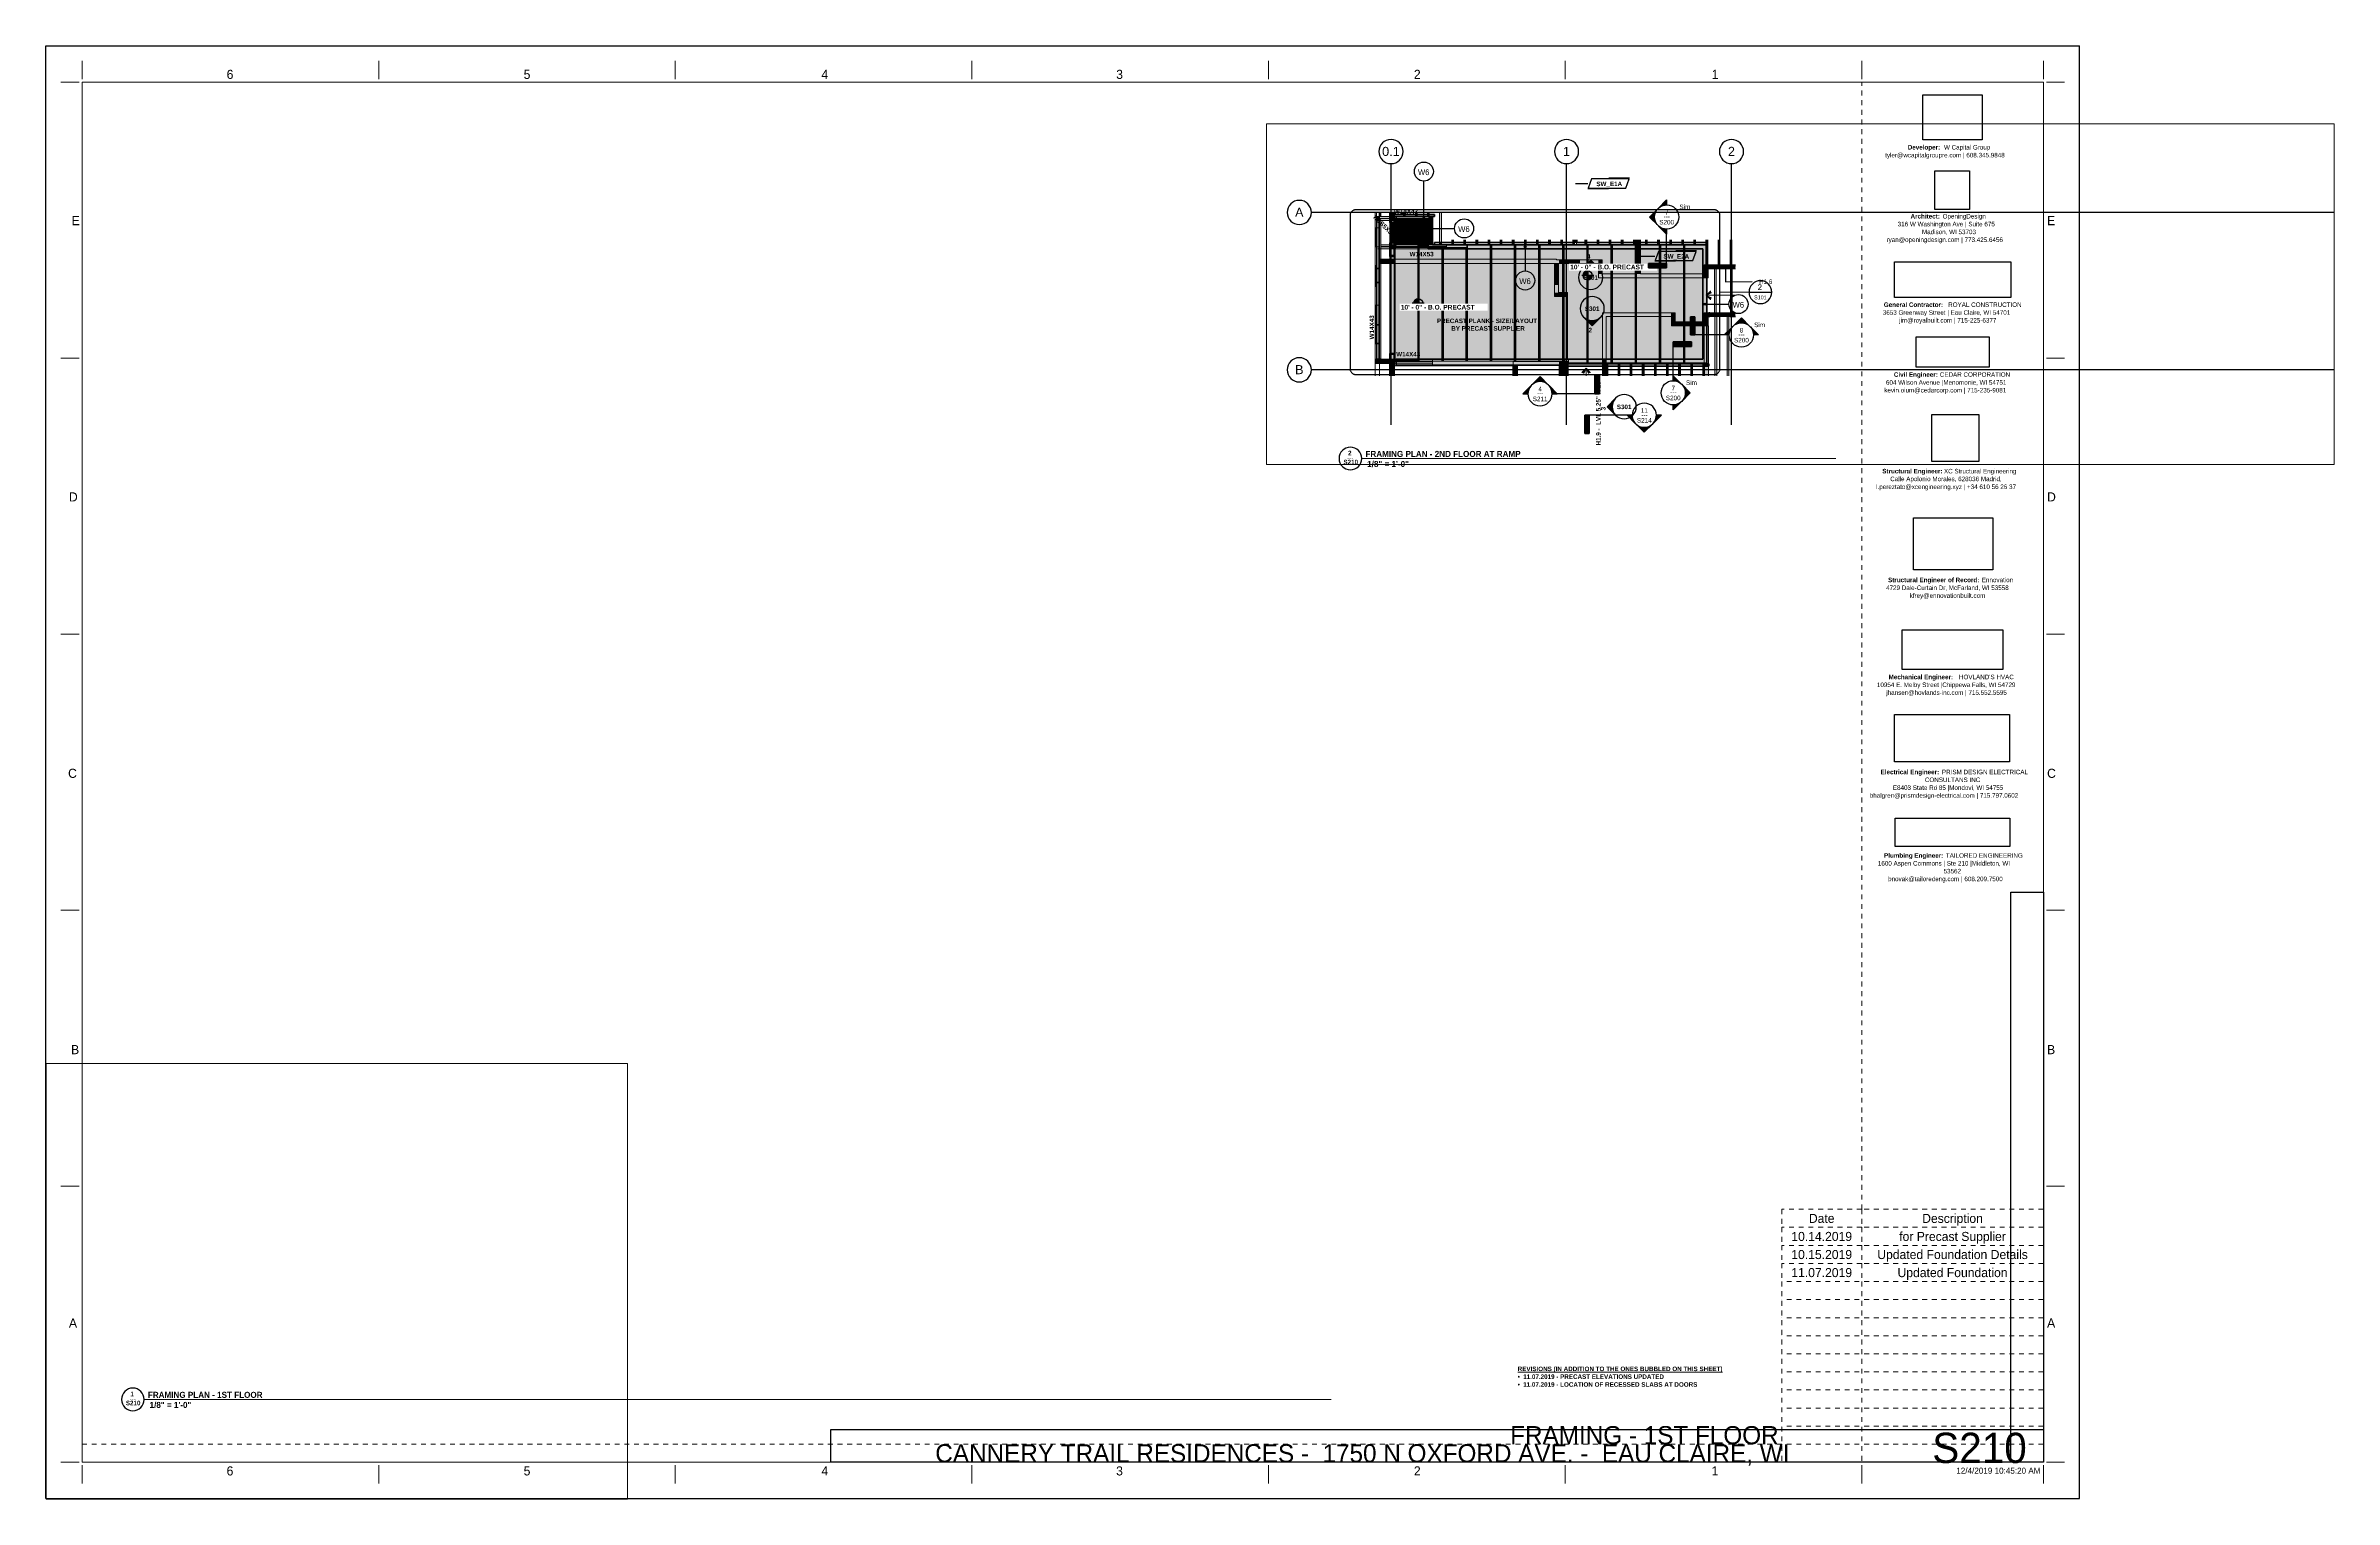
# Paper-space layout 'Layout1' of a CAD drawing. Header units: inches. Extents: x 0 to 47.2, y 0 to 30.
# The model-space entities are those that its viewports show. They can reach past a viewport. Long polylines and large blocks are cut down to what shows.
import ezdxf

# ---------------------------------------------------------------- set-up
doc = ezdxf.new("R2010")
doc.units = ezdxf.units.IN
doc.header["$MEASUREMENT"] = 0
for name, pattern in [('Dash Dot 3_16_', [0.3125, 0.1875, -0.0625, 0, -0.0625]), ('Dot 1_32_', [0.03125, 0, -0.03125]), ('Grid Line 1_2_', [0.875, 0.5, -0.125, 0.125, -0.125]), ('Hidden 1_8_', [0.1875, 0.125, -0.0625])]:
    doc.linetypes.add(name, pattern=pattern)
for name, color, linetype, lineweight in [('A-ANNO-IDEN', 131, 'Continuous', 30), ('A-ANNO-SYMB', 150, 'Continuous', 9), ('A-DETL', 90, 'Continuous', 9), ('A-DETL-GENF', 92, 'Continuous', 9), ('A-DETL-THIN', 151, 'Continuous', 9), ('A-WALL', 113, 'Continuous', 13), ('A-WALL-IDEN', 211, 'Continuous', 30), ('G-ANNO-DIMS', 111, 'Continuous', 9), ('G-ANNO-SCHD', 231, 'Continuous', 30), ('G-ANNO-SYMB', 111, 'Continuous', 30), ('G-ANNO-TEXT', 231, 'Continuous', 9), ('G-ANNO-TTLB', 6, 'Continuous', 30), ('G-ANNO-TTLB-MEDM', 33, 'Continuous', 20), ('I-WALL', 2, 'Continuous', 13), ('S-BEAM', 12, 'Continuous', 9), ('S-BEAM-IDEN', 2, 'Continuous', 30), ('S-COLS', 52, 'Continuous', 9), ('S-COLS-IDEN', 171, 'Continuous', 30), ('S-FNDN', 32, 'Continuous', 13), ('S-GRID', 1, 'Continuous', 9), ('S-GRID-IDEN', 1, 'Continuous', 30)]:
    doc.layers.add(name, color=color, linetype=linetype, lineweight=lineweight)
doc.layers.add('G-ANNO-NPLT', color=191, linetype='Continuous', plot=False)
doc.styles.add('Arial', font='arial.ttf', dxfattribs={"height": 18})
doc.styles.add('Arial_1', font='arial.ttf', dxfattribs={"height": 9})
doc.styles.add('Arial_2', font='arial.ttf', dxfattribs={"height": 11.338583})
doc.styles.add('Arial_3', font='arial.ttf', dxfattribs={"height": 7.559055})
doc.styles.add('Arial_B', font='arialbd.ttf', dxfattribs={"height": 9.285714})
doc.styles.add('Century Gothic', font='ufonts.com_century-gothic.ttf', dxfattribs={"height": 9})
doc.styles.add('Century Gothic_1', font='ufonts.com_century-gothic.ttf', dxfattribs={"height": 0.09375})
doc.styles.add('Century Gothic_2', font='ufonts.com_century-gothic.ttf', dxfattribs={"height": 11.338583})
doc.styles.add('Century Gothic_3', font='ufonts.com_century-gothic.ttf', dxfattribs={"height": 0.1875})
doc.styles.add('Century Gothic_4', font='ufonts.com_century-gothic.ttf', dxfattribs={"height": 0.125})
doc.styles.add('Century Gothic_5', font='ufonts.com_century-gothic.ttf', dxfattribs={"height": 0.625})
doc.styles.add('Century Gothic_6', font='ufonts.com_century-gothic.ttf', dxfattribs={"height": 0.375})
doc.styles.add('Century Gothic_B', font='GOTHICB.TTF', dxfattribs={"height": 9})
doc.styles.add('Century Gothic_B_1', font='GOTHICB.TTF', dxfattribs={"height": 0.09375})
doc.styles.add('Century Gothic_B_2', font='GOTHICB.TTF', dxfattribs={"height": 0.125})
picture_1 = doc.add_image_def('image1.jpg', size_in_pixel=(2440, 1006))
picture_2 = doc.add_image_def('image2.jpg', size_in_pixel=(785, 514))
picture_3 = doc.add_image_def('image3.png', size_in_pixel=(300, 300))
picture_4 = doc.add_image_def('image4.jpg', size_in_pixel=(336, 83))
picture_5 = doc.add_image_def('image5.jpg', size_in_pixel=(278, 110))
picture_6 = doc.add_image_def('image6.jpg', size_in_pixel=(302, 126))
picture_7 = doc.add_image_def('image7.jpg', size_in_pixel=(261, 80))
picture_8 = doc.add_image_def('image8.jpg', size_in_pixel=(344, 261))
picture_9 = doc.add_image_def('image9.jpg', size_in_pixel=(547, 610))
picture_10 = doc.add_image_def('image10.jpg', size_in_pixel=(95, 1663))
picture_11 = doc.add_image_def('image11.jpg', size_in_pixel=(3536, 95))

# ---------------------------------------------------------------- blocks, each defined once
blk = doc.blocks.new('OD Title Block - 30x42 - CDs - one-217245-FRAMING - 1ST FLOOR')
at = {"layer": 'G-ANNO-TTLB'}
for p, q in [((-0.01, 30.014), (41.99, 30.014)), ((-0.01, 0.014), (-0.01, 30.014)), ((41.99, 0.014), (41.99, 30.014)), ((-0.01, 0.014), (41.99, 0.014))]:
    blk.add_line(p, q, dxfattribs=at)
at = {"layer": 'G-ANNO-TTLB', "linetype": 'Dot 1_32_', "lineweight": 13}
for p, q in [((37.49, 5.989), (37.49, 29.264)), ((0.74, 1.137), (35.905, 1.137))]:
    blk.add_line(p, q, dxfattribs=at)
at = {"layer": 'G-ANNO-TTLB-MEDM'}
for p, q in [((0.74, 29.326), (0.74, 29.701)), ((6.865, 29.326), (6.865, 29.701)), ((12.99, 29.326), (12.99, 29.701)), ((19.115, 29.326), (19.115, 29.701)), ((25.24, 29.326), (25.24, 29.701)), ((31.365, 29.326), (31.365, 29.701)), ((37.49, 29.326), (37.49, 29.701)), ((41.24, 29.326), (41.24, 29.701)), ((0.677, 29.264), (0.302, 29.264)), ((0.74, 29.264), (41.24, 29.264)), ((0.74, 29.264), (0.74, 0.764)), ((41.24, 29.264), (41.24, 0.764)), ((41.302, 29.264), (41.677, 29.264)), ((0.677, 23.564), (0.302, 23.564)), ((41.302, 23.564), (41.677, 23.564)), ((0.677, 17.864), (0.302, 17.864)), ((41.302, 17.864), (41.677, 17.864)), ((0.677, 12.164), (0.302, 12.164)), ((41.302, 12.164), (41.677, 12.164)), ((0.677, 6.464), (0.302, 6.464)), ((41.302, 6.464), (41.677, 6.464)), ((0.677, 0.764), (0.302, 0.764)), ((0.74, 0.764), (41.24, 0.764)), ((0.74, 0.701), (0.74, 0.326)), ((6.865, 0.701), (6.865, 0.326)), ((12.99, 0.701), (12.99, 0.326)), ((19.115, 0.701), (19.115, 0.326)), ((25.24, 0.701), (25.24, 0.326)), ((31.365, 0.701), (31.365, 0.326)), ((37.49, 0.701), (37.49, 0.326)), ((41.24, 0.701), (41.24, 0.326)), ((41.302, 0.764), (41.677, 0.764))]:
    blk.add_line(p, q, dxfattribs=at)
at = {"layer": 'G-ANNO-TTLB', "lineweight": 9, "attachment_point": 1}
for s, insert, char_height, width, style in [('6', (3.725, 29.517), 0.188, 0.17675, 'Century Gothic_3'), ('5', (9.858, 29.517), 0.188, 0.17675, 'Century Gothic_3'), ('4', (16.007, 29.517), 0.188, 0.17675, 'Century Gothic_3'), ('3', (22.094, 29.517), 0.188, 0.17675, 'Century Gothic_3'), ('2', (28.242, 29.517), 0.188, 0.17675, 'Century Gothic_3'), ('1', (34.391, 29.517), 0.188, 0.17675, 'Century Gothic_3'), ('Developer: ', (38.44, 27.964), 0.09375, 0.90584, 'Century Gothic_B_1'), ('W Capital Group', (39.188, 27.964), 0.09375, 1.32878, 'Century Gothic_1'), ('tyler@wcapitalgroupre.com | 608.345.9848', (37.974, 27.802), 0.09375, 3.36141, 'Century Gothic_1'), ('E', (0.523, 26.497), 0.188, 0.17044, 'Century Gothic_3'), ('Architect: ', (38.499, 26.54), 0.09375, 0.80169, 'Century Gothic_B_1'), ('OpeningDesign', (39.16, 26.54), 0.09375, 1.212, 'Century Gothic_1'), ('E', (41.317, 26.497), 0.188, 0.17044, 'Century Gothic_3'), ('ryan@openingdesign.com | 773.425.6456', (38.002, 26.056), 0.09375, 3.21937, 'Century Gothic_1'), ('316 W Washington Ave | Suite 675', (38.233, 26.379), 0.09375, 2.65756, 'Century Gothic_1'), ('Madison, WI 53703', (38.733, 26.217), 0.09375, 1.44556, 'Century Gothic_1'), ('General Contractor: ', (37.946, 24.714), 0.09375, 1.60969, 'Century Gothic_B_1'), ('ROYAL CONSTRUCTION', (39.274, 24.714), 0.09375, 1.82116, 'Century Gothic_1'), ('3653 Greenway Street | Eau Claire, WI 54701', (37.925, 24.552), 0.09375, 3.4845, 'Century Gothic_1'), ('jim@royalbuilt.com | 715-225-6377', (38.263, 24.391), 0.09375, 2.66387, 'Century Gothic_1'), ('Civil Engineer: ', (38.154, 23.271), 0.09375, 1.14888, 'Century Gothic_B_1'), ('CEDAR CORPORATION', (39.102, 23.271), 0.09375, 1.78012, 'Century Gothic_1'), ('kevin.oium@cedarcorp.com | 715-235-9081', (37.956, 22.948), 0.09375, 3.40559, 'Century Gothic_1'), ('604 Wilson Avenue |Menomonie, WI 54751', (37.99, 23.109), 0.09375, 3.32669, 'Century Gothic_1'), ('Structural Engineer: ', (37.914, 21.277), 0.09375, 1.54341, 'Century Gothic_B_1'), ('XC Structural Engineering', (39.188, 21.277), 0.09375, 1.96319, 'Century Gothic_1'), ('l.pereztato@xcengineering.xyz | +34 610 56 26 37', (37.787, 20.954), 0.09375, 3.81591, 'Century Gothic_1'), ('Calle Apolonio Morales, 628036 Madrid, ', (38.078, 21.116), 0.09375, 3.15309, 'Century Gothic_1'), ('D', (0.468, 20.791), 0.188, 0.23672, 'Century Gothic_3'), ('D', (41.317, 20.791), 0.188, 0.23672, 'Century Gothic_3'), ('Structural Engineer of Record: ', (38.034, 19.03), 0.09375, 2.34509, 'Century Gothic_B_1'), ('Ennovation', (39.969, 19.03), 0.0937, 0.87428, 'Century Gothic_1'), ('4729 Dale-Curtain Dr, McFarland, WI 53558', (37.992, 18.869), 0.09375, 3.32037, 'Century Gothic_1'), ('kfrey@ennovationbuilt.com', (38.479, 18.707), 0.09375, 2.13994, 'Century Gothic_1'), ('Mechanical Engineer: ', (38.045, 17.026), 0.09375, 1.76119, 'Century Gothic_B_1'), ("HOVLAND'S HVAC", (39.498, 17.026), 0.09375, 1.42663, 'Century Gothic_1'), ('10954 E. Melby Street |Chippewa Falls, WI 54729', (37.803, 16.865), 0.09375, 3.77487, 'Century Gothic_1'), ('jhansen@hovlands-inc.com | 715.552.5595', (37.996, 16.704), 0.09375, 3.31091, 'Century Gothic_1'), ('C', (0.45, 15.084), 0.188, 0.25881, 'Century Gothic_3'), ('Electrical Engineer: ', (37.88, 15.064), 0.09375, 1.53394, 'Century Gothic_B_1'), ('E8403 State Rd 85 |Mondovi, WI 54755', (38.133, 14.741), 0.09375, 2.9795, 'Century Gothic_1'), ('CONSULTANS INC', (38.794, 14.903), 0.09375, 1.37613, 'Century Gothic_1'), ('PRISM DESIGN ELECTRICAL ', (39.146, 15.064), 0.09375, 2.09891, 'Century Gothic_1'), ('C', (41.317, 15.084), 0.188, 0.25881, 'Century Gothic_3'), ('bhalgren@prismdesign-electrical.com | 715.797.0602', (37.656, 14.58), 0.09375, 4.13469, 'Century Gothic_1'), ('Plumbing Engineer: ', (37.951, 13.34), 0.09375, 1.54656, 'Century Gothic_B_1'), ('TAILORED ENGINEERING', (39.227, 13.34), 0.09375, 1.87166, 'Century Gothic_1'), ('1600 Aspen Commons | Ste 210 |Middleton, WI ', (37.823, 13.178), 0.09375, 3.77172, 'Century Gothic_1'), ('bnovak@tailoredeng.com | 608.209.7500', (38.034, 12.856), 0.09375, 3.21622, 'Century Gothic_1'), ('53562', (39.18, 13.017), 0.0937, 0.44188, 'Century Gothic_1'), ('B', (0.512, 9.378), 0.188, 0.18306, 'Century Gothic_3'), ('B', (41.317, 9.378), 0.188, 0.18306, 'Century Gothic_3'), ('A', (0.468, 3.734), 0.188, 0.23672, 'Century Gothic_3'), ('A', (41.317, 3.734), 0.188, 0.23672, 'Century Gothic_3'), ('6', (3.724, 0.679), 0.188, 0.17675, 'Century Gothic_3'), ('5', (9.858, 0.679), 0.188, 0.17675, 'Century Gothic_3'), ('4', (16.007, 0.679), 0.188, 0.17675, 'Century Gothic_3'), ('3', (22.093, 0.679), 0.188, 0.17675, 'Century Gothic_3'), ('2', (28.242, 0.679), 0.188, 0.17675, 'Century Gothic_3'), ('1', (34.39, 0.679), 0.188, 0.17675, 'Century Gothic_3')]:
    blk.add_mtext(s, dxfattribs=dict(at, insert=insert, char_height=char_height, width=width, style=style))
at = {"layer": 'G-ANNO-TTLB'}
image = blk.add_image(picture_8, insert=(38.752, 28.068), size_in_units=(1.226, 0.93), dxfattribs=at)
image.dxf.flags = 7
image = blk.add_image(picture_9, insert=(38.999, 26.632), size_in_units=(0.719, 0.802), rotation=0, dxfattribs=at)
image.dxf.flags = 7
image = blk.add_image(picture_7, insert=(38.163, 24.818), size_in_units=(2.404, 0.737), dxfattribs=at)
image.dxf.flags = 7
image = blk.add_image(picture_6, insert=(38.612, 23.375), size_in_units=(1.506, 0.628), dxfattribs=at)
image.dxf.flags = 7
image = blk.add_image(picture_3, insert=(38.938, 21.431), size_in_units=(0.97, 0.97), dxfattribs=at)
image.dxf.flags = 7
image = blk.add_image(picture_2, insert=(38.558, 19.194), size_in_units=(1.638, 1.072), dxfattribs=at)
image.dxf.flags = 7
image = blk.add_image(picture_5, insert=(38.326, 17.131), size_in_units=(2.077, 0.822), dxfattribs=at)
image.dxf.flags = 7
image = blk.add_image(picture_1, insert=(38.167, 15.226), size_in_units=(2.376, 0.98), dxfattribs=at)
image.dxf.flags = 7
image = blk.add_image(picture_4, insert=(38.179, 13.479), size_in_units=(2.372, 0.586), dxfattribs=at)
image.dxf.flags = 7
image = blk.add_image(picture_10, insert=(40.567, 0.764), size_in_units=(0.673, 11.775), dxfattribs=at)
image.dxf.flags = 7
image = blk.add_image(picture_11, insert=(16.203, 0.764), size_in_units=(25.037, 0.673), dxfattribs=at)
image.dxf.flags = 7
blk = doc.blocks.new('Viewport - All On-1738902-FRAMING - 1ST FLOOR')
at = {"layer": 'G-ANNO-TTLB'}
for start, end in [(360, 180), (180, 360)]:
    blk.add_arc((-0.234, 0), 0.234, start, end, dxfattribs=at)
at = {"layer": 'G-ANNO-TTLB', "lineweight": 9, "insert": (-0.301, 0.057), "char_height": 0.0937, "width": 0.16097, "attachment_point": 1, "style": 'Century Gothic_1'}
blk.add_mtext('---', dxfattribs=at)
blk = doc.blocks.new('CTR - 1st Phase - Shell_rvt-2-FRAMING PLAN - 2ND FLOOR AT RAMP')
at = {"layer": 'A-WALL', "transparency": 33554585}
h = blk.add_hatch(color=23, dxfattribs=at)
h.paths.add_polyline_path([(-3831.074, 11551.902), (-3831.074, 11567.039), (-3823.199, 11567.039), (-3823.199, 11567.789), (-3831.824, 11567.789), (-3831.824, 11551.902)], flags=0)
h.paths.add_polyline_path([(-3823.199, 11759.789), (-3823.199, 11760.539), (-3831.074, 11760.539), (-3831.074, 11786.239), (-3827.511, 11786.239), (-3827.511, 11786.989), (-3831.824, 11786.989), (-3831.824, 11759.789)], flags=0)
h.paths.add_polyline_path([(-3831.824, 11826.989), (-3827.511, 11826.989), (-3827.511, 11827.739), (-3831.074, 11827.739), (-3831.074, 11847.189), (-3831.824, 11847.189), (-3831.824, 11837.1)], flags=0)
at = {"layer": 'A-WALL', "lineweight": 5, "transparency": 33554585}
h = blk.add_hatch(color=31, dxfattribs=at)
h.paths.add_polyline_path([(-3830.324, 11551.902), (-3830.324, 11566.289), (-3823.199, 11566.289), (-3823.199, 11567.039), (-3831.074, 11567.039), (-3831.074, 11551.902)], flags=0)
h.paths.add_polyline_path([(-3831.074, 11760.539), (-3823.199, 11760.539), (-3823.199, 11761.289), (-3830.324, 11761.289), (-3830.324, 11785.489), (-3827.511, 11785.489), (-3827.511, 11786.239), (-3831.074, 11786.239), (-3831.074, 11766.2)], flags=0)
h.paths.add_polyline_path([(-3831.074, 11827.739), (-3827.511, 11827.739), (-3827.511, 11828.489), (-3830.324, 11828.489), (-3830.324, 11847.189), (-3831.074, 11847.189), (-3831.074, 11837.1)], flags=0)
h = blk.add_hatch(color=31, dxfattribs=at)
h.paths.add_polyline_path([(-3829.324, 11551.902), (-3829.324, 11565.289), (-3823.199, 11565.289), (-3823.199, 11566.289), (-3830.324, 11566.289), (-3830.324, 11551.902)], flags=0)
h.paths.add_polyline_path([(-3823.199, 11761.289), (-3823.199, 11762.289), (-3829.324, 11762.289), (-3829.324, 11784.489), (-3827.511, 11784.489), (-3827.511, 11785.489), (-3830.324, 11785.489), (-3830.324, 11761.289)], flags=0)
h.paths.add_polyline_path([(-3830.324, 11828.489), (-3827.511, 11828.489), (-3827.511, 11829.489), (-3829.324, 11829.489), (-3829.324, 11847.189), (-3830.324, 11847.189), (-3830.324, 11837.1)], flags=0)
h = blk.add_hatch(color=31, dxfattribs=at)
h.paths.add_polyline_path([(-3823.824, 11551.902), (-3823.824, 11565.289), (-3829.324, 11565.289), (-3829.324, 11551.902)], flags=0)
h.paths.add_polyline_path([(-3823.824, 11762.289), (-3823.824, 11776.689), (-3823.894, 11776.689), (-3824.359, 11776.814), (-3824.699, 11777.154), (-3824.824, 11777.619), (-3824.824, 11780.759), (-3824.699, 11781.224), (-3824.359, 11781.565), (-3823.824, 11781.708), (-3823.824, 11786.364), (-3827.511, 11786.364), (-3827.511, 11784.489), (-3829.324, 11784.489), (-3829.324, 11762.289)], flags=0)
h.paths.add_polyline_path([(-3823.894, 11777.154), (-3823.824, 11777.154), (-3823.824, 11781.224), (-3823.894, 11781.224), (-3824.223, 11781.088), (-3824.359, 11780.759), (-3824.359, 11777.619), (-3824.223, 11777.291)], flags=0)
h.paths.add_polyline_path([(-3823.824, 11827.614), (-3823.824, 11847.189), (-3829.324, 11847.189), (-3829.324, 11829.489), (-3827.511, 11829.489), (-3827.511, 11827.614)], flags=0)
for color, points in [(13, [(-3827.511, 11786.989), (-3823.199, 11786.989), (-3823.199, 11826.989), (-3831.824, 11826.972), (-3831.824, 11786.989), (-3831.074, 11786.989)]), (31, [(-3823.824, 11776.689), (-3823.824, 11777.154), (-3823.894, 11777.154), (-3824.223, 11777.291), (-3824.359, 11777.619), (-3824.359, 11780.759), (-3824.223, 11781.088), (-3823.824, 11781.253), (-3823.824, 11781.689), (-3823.894, 11781.689), (-3824.359, 11781.565), (-3824.699, 11781.224), (-3824.824, 11780.759), (-3824.824, 11777.619), (-3824.642, 11777.097), (-3824.359, 11776.814), (-3823.894, 11776.689)]), (13, [(-3831.824, 11567.789), (-3823.199, 11567.789), (-3823.199, 11759.789), (-3831.824, 11759.789), (-3831.824, 11604.143)]), (13, [(-3846.474, 11547.589), (-3831.074, 11547.589), (-3831.074, 11556.214), (-3860.724, 11556.214), (-3860.724, 11550.089), (-3846.474, 11550.089)]), (13, [(-3830.324, 11547.589), (-3829.324, 11547.589), (-3829.324, 11556.214), (-3830.324, 11556.214), (-3830.324, 11548.339)]), (13, [(-3823.199, 11547.589), (-3823.199, 11556.214), (-3823.824, 11556.214), (-3823.824, 11547.589)]), (31, [(-3830.324, 11523.189), (-3830.324, 11551.902), (-3831.074, 11551.902), (-3831.074, 11523.189)]), (31, [(-3829.324, 11523.189), (-3829.324, 11551.902), (-3830.324, 11551.902), (-3830.324, 11523.189)]), (31, [(-3823.824, 11523.189), (-3823.824, 11551.902), (-3829.324, 11551.902), (-3829.324, 11523.189)]), (13, [(-3860.474, 11547.589), (-3846.474, 11547.589), (-3846.474, 11550.089), (-3860.724, 11550.089), (-3860.724, 11547.589)])]:
    blk.add_hatch(color=color, dxfattribs=at).paths.add_polyline_path(points, flags=0)
h = blk.add_hatch(color=13, dxfattribs=at)
h.paths.add_polyline_path([(-3823.824, 11547.589), (-3823.824, 11556.214), (-3829.324, 11556.214), (-3829.324, 11547.589)], flags=0)
h.paths.add_polyline_path([(-3830.324, 11547.589), (-3830.324, 11556.214), (-3831.074, 11556.214), (-3831.074, 11547.589)], flags=0)
at = {"layer": 'A-WALL', "transparency": 33554585}
blk.add_hatch(color=23, dxfattribs=at).paths.add_polyline_path([(-3831.074, 11523.189), (-3831.074, 11551.902), (-3831.824, 11551.902), (-3831.824, 11523.189)], flags=0)
at = {"layer": 'A-WALL', "color": 254}
for p, q in [((-3860.724, 11817.014), (-3860.724, 11847.189)), ((-3860.474, 11742.151), (-3860.474, 11847.189)), ((-3857.974, 11838.989), (-3857.974, 11847.189)), ((-3851.849, 11847.189), (-3851.849, 11839.239)), ((-3851.849, 11839.239), (-3851.849, 11847.189)), ((-3823.199, 11847.189), (-3823.199, 11843.364)), ((-3857.474, 11838.989), (-3857.974, 11838.989)), ((-3857.974, 11838.989), (-3857.974, 11817.014)), ((-3857.974, 11817.014), (-3857.974, 11838.989)), ((-3851.849, 11838.989), (-3857.474, 11838.989)), ((-3851.849, 11839.239), (-3851.849, 11839.189)), ((-3851.849, 11839.189), (-3851.849, 11839.239)), ((-3851.849, 11839.189), (-3851.849, 11838.989)), ((-3851.849, 11838.989), (-3851.849, 11839.189)), ((-3851.849, 11839.189), (-3851.849, 11838.989)), ((-3851.849, 11838.989), (-3851.849, 11835.986)), ((-3823.199, 11838.989), (-3823.199, 11826.989)), ((-3851.849, 11835.973), (-3851.849, 11835.773)), ((-3851.849, 11835.756), (-3851.849, 11835.61)), ((-3851.849, 11835.602), (-3851.849, 11835.455)), ((-3851.849, 11835.453), (-3851.849, 11835.399)), ((-3851.849, 11835.396), (-3851.849, 11835.342)), ((-3851.849, 11835.342), (-3851.849, 11835.037)), ((-3851.849, 11835.037), (-3851.849, 11835.342)), ((-3851.849, 11835.342), (-3851.849, 11835.037)), ((-3851.849, 11835.037), (-3851.849, 11834.983)), ((-3851.849, 11834.98), (-3851.849, 11834.926)), ((-3851.849, 11834.916), (-3851.849, 11834.769)), ((-3851.849, 11834.761), (-3851.849, 11834.614)), ((-3851.849, 11834.606), (-3851.849, 11834.406)), ((-3851.849, 11834.392), (-3851.849, 11831.189)), ((-3851.849, 11831.189), (-3851.849, 11830.689)), ((-3851.849, 11830.689), (-3851.849, 11831.189)), ((-3851.849, 11830.689), (-3851.849, 11817.014)), ((-3851.849, 11817.014), (-3851.849, 11830.689)), ((-3851.849, 11830.689), (-3851.849, 11817.014)), ((-3823.199, 11826.989), (-3827.511, 11826.989)), ((-3860.724, 11778.99), (-3860.724, 11817.014)), ((-3860.724, 11817.014), (-3860.724, 11778.99)), ((-3859.724, 11817.014), (-3860.724, 11817.014)), ((-3857.474, 11817.014), (-3860.724, 11817.014)), ((-3859.724, 11817.014), (-3859.724, 11778.99)), ((-3859.724, 11778.99), (-3859.724, 11817.014)), ((-3859.724, 11817.014), (-3857.474, 11817.014)), ((-3857.474, 11817.014), (-3854.471, 11817.014)), ((-3854.471, 11817.014), (-3857.474, 11817.014)), ((-3854.461, 11817.014), (-3854.26, 11817.014)), ((-3854.26, 11817.014), (-3854.461, 11817.014)), ((-3854.249, 11817.014), (-3853.902, 11817.014)), ((-3853.902, 11817.014), (-3854.249, 11817.014)), ((-3853.894, 11817.014), (-3853.747, 11817.014)), ((-3853.747, 11817.014), (-3853.894, 11817.014)), ((-3853.739, 11817.014), (-3853.686, 11817.014)), ((-3853.686, 11817.014), (-3853.739, 11817.014)), ((-3853.683, 11817.014), (-3853.629, 11817.014)), ((-3853.629, 11817.014), (-3853.683, 11817.014)), ((-3853.629, 11817.014), (-3853.318, 11817.014)), ((-3853.318, 11817.014), (-3853.629, 11817.014)), ((-3853.318, 11817.014), (-3853.265, 11817.014)), ((-3853.265, 11817.014), (-3853.318, 11817.014)), ((-3853.262, 11817.014), (-3853.061, 11817.014)), ((-3853.061, 11817.014), (-3853.262, 11817.014)), ((-3853.053, 11817.014), (-3852.906, 11817.014)), ((-3852.906, 11817.014), (-3853.053, 11817.014)), ((-3852.899, 11817.014), (-3852.698, 11817.014)), ((-3852.698, 11817.014), (-3852.899, 11817.014)), ((-3852.687, 11817.014), (-3852.487, 11817.014)), ((-3852.487, 11817.014), (-3852.687, 11817.014)), ((-3852.476, 11817.014), (-3851.849, 11817.014)), ((-3851.849, 11817.014), (-3852.476, 11817.014)), ((-3851.849, 11778.99), (-3851.849, 11817.014)), ((-3851.849, 11817.014), (-3851.849, 11778.99)), ((-3823.199, 11786.989), (-3827.511, 11786.989)), ((-3823.199, 11786.989), (-3823.199, 11781.689)), ((-3823.199, 11781.224), (-3823.199, 11777.154)), ((-3860.724, 11740.401), (-3860.724, 11778.99)), ((-3860.698, 11778.99), (-3857.474, 11778.99)), ((-3859.724, 11778.99), (-3860.698, 11778.99)), ((-3857.474, 11778.99), (-3859.724, 11778.99)), ((-3857.974, 11778.99), (-3857.974, 11735.264)), ((-3857.974, 11735.264), (-3857.974, 11778.99)), ((-3857.474, 11778.99), (-3856.263, 11778.99)), ((-3856.263, 11778.99), (-3857.474, 11778.99)), ((-3856.263, 11778.99), (-3854.471, 11778.99)), ((-3854.471, 11778.99), (-3856.263, 11778.99)), ((-3854.432, 11778.99), (-3854.26, 11778.99)), ((-3854.26, 11778.99), (-3854.432, 11778.99)), ((-3854.22, 11778.99), (-3853.923, 11778.99)), ((-3853.923, 11778.99), (-3854.22, 11778.99)), ((-3853.894, 11778.99), (-3853.769, 11778.99)), ((-3853.769, 11778.99), (-3853.894, 11778.99)), ((-3853.739, 11778.99), (-3853.694, 11778.99)), ((-3853.694, 11778.99), (-3853.739, 11778.99)), ((-3853.683, 11778.99), (-3853.637, 11778.99)), ((-3853.637, 11778.99), (-3853.683, 11778.99)), ((-3853.626, 11778.99), (-3853.321, 11778.99)), ((-3853.321, 11778.99), (-3853.626, 11778.99)), ((-3853.311, 11778.99), (-3853.265, 11778.99)), ((-3853.265, 11778.99), (-3853.311, 11778.99)), ((-3853.254, 11778.99), (-3853.083, 11778.99)), ((-3853.083, 11778.99), (-3853.254, 11778.99)), ((-3853.053, 11778.99), (-3852.928, 11778.99)), ((-3852.928, 11778.99), (-3853.053, 11778.99)), ((-3852.899, 11778.99), (-3852.727, 11778.99)), ((-3852.727, 11778.99), (-3852.899, 11778.99)), ((-3852.687, 11778.99), (-3852.516, 11778.99)), ((-3852.516, 11778.99), (-3852.687, 11778.99)), ((-3852.476, 11778.99), (-3851.849, 11778.99)), ((-3851.849, 11778.99), (-3852.476, 11778.99)), ((-3851.849, 11778.99), (-3851.849, 11754.439)), ((-3851.849, 11754.439), (-3851.849, 11778.99)), ((-3851.849, 11778.99), (-3851.849, 11754.439)), ((-3823.199, 11776.689), (-3823.199, 11762.289)), ((-3851.849, 11754.424), (-3851.849, 11745.939)), ((-3851.849, 11745.939), (-3851.849, 11735.264)), ((-3851.849, 11735.264), (-3851.849, 11745.939)), ((-3851.849, 11745.939), (-3851.849, 11736.589)), ((-3860.474, 11740.401), (-3860.474, 11742.151)), ((-3860.474, 11742.151), (-3859.343, 11742.151)), ((-3859.343, 11742.151), (-3858.984, 11742.151)), ((-3858.984, 11742.151), (-3858.974, 11742.151)), ((-3858.974, 11742.151), (-3858.974, 11736.589)), ((-3860.724, 11702.378), (-3860.724, 11740.401)), ((-3860.724, 11740.401), (-3860.724, 11702.378)), ((-3860.474, 11740.401), (-3860.724, 11740.401)), ((-3860.474, 11740.401), (-3860.474, 11702.378)), ((-3860.474, 11702.378), (-3860.474, 11740.401)), ((-3858.974, 11736.589), (-3858.974, 11735.264)), ((-3858.974, 11735.264), (-3858.974, 11736.589)), ((-3858.974, 11736.589), (-3857.974, 11736.589)), ((-3857.974, 11736.589), (-3858.974, 11736.589)), ((-3857.474, 11736.589), (-3853.739, 11736.589)), ((-3853.739, 11736.589), (-3857.474, 11736.589)), ((-3853.208, 11736.589), (-3851.849, 11736.589)), ((-3851.849, 11736.589), (-3853.208, 11736.589)), ((-3851.849, 11736.589), (-3851.849, 11735.264)), ((-3851.849, 11735.264), (-3851.849, 11736.589)), ((-3858.974, 11735.264), (-3857.474, 11735.264)), ((-3857.474, 11735.264), (-3858.974, 11735.264)), ((-3858.974, 11707.389), (-3858.974, 11735.264)), ((-3858.974, 11735.264), (-3858.974, 11707.389)), ((-3857.474, 11735.264), (-3853.739, 11735.264)), ((-3853.739, 11735.264), (-3857.474, 11735.264)), ((-3853.626, 11735.264), (-3853.321, 11735.264)), ((-3853.321, 11735.264), (-3853.626, 11735.264)), ((-3853.208, 11735.264), (-3851.849, 11735.264)), ((-3851.849, 11735.264), (-3853.208, 11735.264)), ((-3851.849, 11735.264), (-3851.849, 11707.389)), ((-3851.849, 11707.389), (-3851.849, 11735.264)), ((-3858.974, 11707.389), (-3858.974, 11700.628)), ((-3857.474, 11707.389), (-3858.974, 11707.389)), ((-3857.474, 11707.389), (-3858.974, 11707.389)), ((-3857.974, 11707.389), (-3857.974, 11663.414)), ((-3857.974, 11663.414), (-3857.974, 11707.389)), ((-3853.739, 11707.389), (-3857.474, 11707.389)), ((-3853.739, 11707.389), (-3857.474, 11707.389)), ((-3853.321, 11707.389), (-3853.626, 11707.389)), ((-3853.321, 11707.389), (-3853.626, 11707.389)), ((-3851.849, 11707.389), (-3853.208, 11707.389)), ((-3851.849, 11707.389), (-3853.208, 11707.389)), ((-3851.849, 11707.389), (-3851.849, 11663.414)), ((-3851.849, 11663.414), (-3851.849, 11707.389)), ((-3851.849, 11707.389), (-3851.849, 11663.414)), ((-3860.724, 11663.414), (-3860.724, 11702.378)), ((-3860.724, 11702.378), (-3860.474, 11702.378)), ((-3860.474, 11700.628), (-3860.474, 11702.378)), ((-3859.343, 11700.628), (-3860.474, 11700.628)), ((-3860.474, 11556.214), (-3860.474, 11700.628)), ((-3858.984, 11700.628), (-3859.343, 11700.628)), ((-3858.974, 11700.628), (-3858.984, 11700.628)), ((-3860.724, 11625.39), (-3860.724, 11663.414)), ((-3860.724, 11663.414), (-3860.724, 11625.39)), ((-3859.724, 11663.414), (-3860.724, 11663.414)), ((-3857.474, 11663.414), (-3860.724, 11663.414)), ((-3859.724, 11663.414), (-3859.724, 11625.39)), ((-3859.724, 11625.39), (-3859.724, 11663.414)), ((-3859.724, 11663.414), (-3857.474, 11663.414)), ((-3857.474, 11663.414), (-3853.739, 11663.414)), ((-3853.739, 11663.414), (-3857.474, 11663.414)), ((-3853.626, 11663.414), (-3853.321, 11663.414)), ((-3853.321, 11663.414), (-3853.626, 11663.414)), ((-3853.208, 11663.414), (-3851.849, 11663.414)), ((-3851.849, 11663.414), (-3853.208, 11663.414)), ((-3851.849, 11625.39), (-3851.849, 11663.414)), ((-3851.849, 11663.414), (-3851.849, 11625.39)), ((-3860.724, 11625.014), (-3860.724, 11625.39)), ((-3860.724, 11625.39), (-3857.474, 11625.39)), ((-3859.755, 11625.39), (-3860.724, 11625.39)), ((-3857.474, 11625.39), (-3859.724, 11625.39)), ((-3857.974, 11625.39), (-3857.974, 11625.014)), ((-3857.974, 11625.014), (-3857.974, 11625.39)), ((-3857.474, 11625.39), (-3854.049, 11625.39)), ((-3854.049, 11625.39), (-3857.474, 11625.39)), ((-3854.01, 11625.39), (-3853.894, 11625.39)), ((-3853.894, 11625.39), (-3854.01, 11625.39)), ((-3853.855, 11625.39), (-3853.739, 11625.39)), ((-3853.739, 11625.39), (-3853.855, 11625.39)), ((-3853.626, 11625.39), (-3853.321, 11625.39)), ((-3853.321, 11625.39), (-3853.626, 11625.39)), ((-3853.169, 11625.39), (-3853.053, 11625.39)), ((-3853.053, 11625.39), (-3853.169, 11625.39)), ((-3853.015, 11625.39), (-3851.849, 11625.39)), ((-3851.849, 11625.39), (-3853.015, 11625.39)), ((-3851.849, 11625.39), (-3851.849, 11625.014)), ((-3851.849, 11625.014), (-3851.849, 11625.39)), ((-3851.849, 11625.39), (-3851.849, 11625.014)), ((-3860.724, 11586.99), (-3860.724, 11625.014)), ((-3860.724, 11625.014), (-3860.724, 11586.99)), ((-3859.759, 11625.014), (-3860.724, 11625.014)), ((-3857.474, 11625.014), (-3860.724, 11625.014)), ((-3859.724, 11625.014), (-3859.724, 11586.99)), ((-3859.724, 11586.99), (-3859.724, 11625.014)), ((-3859.724, 11625.014), (-3857.474, 11625.014)), ((-3857.474, 11625.014), (-3854.049, 11625.014)), ((-3854.049, 11625.014), (-3857.474, 11625.014)), ((-3854.01, 11625.014), (-3853.894, 11625.014)), ((-3853.894, 11625.014), (-3854.01, 11625.014)), ((-3853.856, 11625.014), (-3853.739, 11625.014)), ((-3853.739, 11625.014), (-3853.856, 11625.014)), ((-3853.626, 11625.014), (-3853.321, 11625.014)), ((-3853.321, 11625.014), (-3853.626, 11625.014)), ((-3853.169, 11625.014), (-3853.053, 11625.014)), ((-3853.053, 11625.014), (-3853.169, 11625.014)), ((-3853.015, 11625.014), (-3851.849, 11625.014)), ((-3851.849, 11625.014), (-3853.015, 11625.014)), ((-3851.849, 11586.99), (-3851.849, 11625.014)), ((-3851.849, 11625.014), (-3851.849, 11586.99)), ((-3854.049, 11624.064), (-3854.471, 11624.064)), ((-3853.894, 11624.064), (-3854.011, 11624.064)), ((-3853.739, 11624.064), (-3853.856, 11624.064)), ((-3853.053, 11624.064), (-3853.17, 11624.064)), ((-3852.476, 11624.064), (-3853.015, 11624.064)), ((-3854.471, 11587.939), (-3854.286, 11587.939)), ((-3854.262, 11587.939), (-3854.073, 11587.939)), ((-3854.031, 11587.939), (-3853.894, 11587.939)), ((-3853.876, 11587.939), (-3853.739, 11587.939)), ((-3853.733, 11587.939), (-3853.682, 11587.939)), ((-3853.676, 11587.939), (-3853.626, 11587.939)), ((-3853.321, 11587.939), (-3853.272, 11587.939)), ((-3853.265, 11587.939), (-3853.214, 11587.939)), ((-3853.19, 11587.939), (-3853.053, 11587.939)), ((-3853.036, 11587.939), (-3852.899, 11587.939)), ((-3852.875, 11587.939), (-3852.686, 11587.939)), ((-3852.662, 11587.939), (-3852.476, 11587.939)), ((-3860.724, 11556.214), (-3860.724, 11586.99)), ((-3860.724, 11586.99), (-3857.474, 11586.99)), ((-3859.724, 11586.99), (-3860.724, 11586.99)), ((-3857.474, 11586.99), (-3859.724, 11586.99)), ((-3857.974, 11586.99), (-3857.974, 11556.214)), ((-3857.974, 11556.214), (-3857.974, 11586.99)), ((-3857.474, 11586.99), (-3854.285, 11586.99)), ((-3854.285, 11586.99), (-3857.474, 11586.99)), ((-3854.262, 11586.99), (-3854.072, 11586.99)), ((-3854.072, 11586.99), (-3854.262, 11586.99)), ((-3854.032, 11586.99), (-3853.894, 11586.99)), ((-3853.894, 11586.99), (-3854.032, 11586.99)), ((-3853.877, 11586.99), (-3853.739, 11586.99)), ((-3853.739, 11586.99), (-3853.877, 11586.99)), ((-3853.733, 11586.99), (-3853.682, 11586.99)), ((-3853.682, 11586.99), (-3853.733, 11586.99)), ((-3853.676, 11586.99), (-3853.626, 11586.99)), ((-3853.626, 11586.99), (-3853.676, 11586.99)), ((-3853.626, 11586.99), (-3853.321, 11586.99)), ((-3853.321, 11586.99), (-3853.626, 11586.99)), ((-3853.321, 11586.99), (-3853.271, 11586.99)), ((-3853.271, 11586.99), (-3853.321, 11586.99)), ((-3853.265, 11586.99), (-3853.214, 11586.99)), ((-3853.214, 11586.99), (-3853.265, 11586.99)), ((-3853.191, 11586.99), (-3853.053, 11586.99)), ((-3853.053, 11586.99), (-3853.191, 11586.99)), ((-3853.036, 11586.99), (-3852.899, 11586.99)), ((-3852.899, 11586.99), (-3853.036, 11586.99)), ((-3852.875, 11586.99), (-3852.686, 11586.99)), ((-3852.686, 11586.99), (-3852.875, 11586.99)), ((-3852.663, 11586.99), (-3851.849, 11586.99)), ((-3851.849, 11586.99), (-3852.663, 11586.99)), ((-3851.849, 11586.99), (-3851.849, 11556.689)), ((-3851.849, 11556.689), (-3851.849, 11586.99)), ((-3823.199, 11565.289), (-3823.199, 11556.214)), ((-3851.849, 11556.689), (-3851.849, 11556.214)), ((-3851.849, 11556.214), (-3851.849, 11556.689)), ((-3860.724, 11550.089), (-3860.724, 11556.214)), ((-3860.474, 11556.214), (-3860.724, 11556.214)), ((-3857.974, 11556.214), (-3857.974, 11551.089)), ((-3857.974, 11551.089), (-3857.974, 11556.214)), ((-3851.849, 11556.189), (-3851.849, 11553.566)), ((-3851.849, 11553.566), (-3851.849, 11556.189)), ((-3823.824, 11556.214), (-3823.199, 11556.214)), ((-3823.199, 11556.214), (-3823.824, 11556.214)), ((-3823.199, 11553.187), (-3823.199, 11556.189)), ((-3851.849, 11553.566), (-3851.849, 11553.187)), ((-3851.849, 11553.187), (-3851.849, 11553.566)), ((-3851.849, 11553.187), (-3851.849, 11552.986)), ((-3851.849, 11553.187), (-3851.849, 11552.986)), ((-3851.849, 11552.973), (-3851.849, 11552.773)), ((-3851.849, 11552.973), (-3851.849, 11552.773)), ((-3823.199, 11552.503), (-3823.199, 11553.187)), ((-3851.849, 11552.764), (-3851.849, 11552.618)), ((-3851.849, 11552.764), (-3851.849, 11552.618)), ((-3851.849, 11552.61), (-3851.849, 11552.463)), ((-3851.849, 11552.61), (-3851.849, 11552.463)), ((-3851.849, 11552.453), (-3851.849, 11552.399)), ((-3851.849, 11552.453), (-3851.849, 11552.399)), ((-3851.849, 11552.396), (-3851.849, 11552.342)), ((-3851.849, 11552.396), (-3851.849, 11552.342)), ((-3851.849, 11552.342), (-3851.849, 11552.037)), ((-3851.849, 11552.037), (-3851.849, 11552.342)), ((-3823.199, 11552.037), (-3823.199, 11552.342)), ((-3851.849, 11552.037), (-3851.849, 11551.983)), ((-3851.849, 11552.037), (-3851.849, 11551.983)), ((-3851.849, 11551.98), (-3851.849, 11551.926)), ((-3851.849, 11551.98), (-3851.849, 11551.926)), ((-3851.849, 11551.924), (-3851.849, 11551.777)), ((-3851.849, 11551.924), (-3851.849, 11551.777)), ((-3851.849, 11551.769), (-3851.849, 11551.622)), ((-3851.849, 11551.769), (-3851.849, 11551.622)), ((-3851.849, 11551.606), (-3851.849, 11551.406)), ((-3851.849, 11551.606), (-3851.849, 11551.406)), ((-3857.974, 11551.089), (-3857.474, 11551.089)), ((-3857.474, 11551.089), (-3857.974, 11551.089)), ((-3857.474, 11551.089), (-3851.849, 11551.089)), ((-3851.849, 11551.089), (-3857.474, 11551.089)), ((-3851.849, 11551.392), (-3851.849, 11551.192)), ((-3851.849, 11551.392), (-3851.849, 11551.192)), ((-3851.849, 11551.192), (-3851.849, 11551.089)), ((-3851.849, 11551.089), (-3851.849, 11551.192)), ((-3851.849, 11551.089), (-3851.849, 11550.089)), ((-3851.849, 11551.089), (-3851.849, 11550.089)), ((-3860.724, 11547.589), (-3860.724, 11550.089)), ((-3851.849, 11550.089), (-3851.849, 11548.189)), ((-3851.849, 11550.089), (-3851.849, 11548.189)), ((-3851.849, 11548.189), (-3851.849, 11547.589)), ((-3851.849, 11548.189), (-3851.849, 11547.589)), ((-3860.474, 11547.589), (-3851.849, 11547.589))]:
    blk.add_line(p, q, dxfattribs=at)
at = {"layer": 'A-WALL', "color": 253}
for p, q in [((-3860.724, 11847.189), (-3860.724, 11740.401)), ((-3860.474, 11847.189), (-3860.474, 11740.401)), ((-3857.974, 11838.989), (-3857.974, 11847.189)), ((-3851.849, 11839.239), (-3851.849, 11847.189)), ((-3831.074, 11827.739), (-3831.074, 11847.189)), ((-3830.324, 11828.489), (-3830.324, 11847.189)), ((-3829.324, 11829.489), (-3829.324, 11847.189)), ((-3823.824, 11847.189), (-3823.824, 11827.614)), ((-3857.974, 11838.989), (-3851.849, 11838.989)), ((-3851.849, 11839.189), (-3851.849, 11839.239)), ((-3851.849, 11838.989), (-3851.849, 11839.189)), ((-3851.849, 11556.214), (-3851.849, 11838.989)), ((-3823.199, 11839.239), (-3823.199, 11838.989)), ((-3827.511, 11829.489), (-3829.324, 11829.489)), ((-3827.511, 11829.489), (-3827.511, 11828.489)), ((-3827.511, 11828.489), (-3830.324, 11828.489)), ((-3827.511, 11828.489), (-3827.511, 11827.739)), ((-3827.511, 11827.739), (-3831.074, 11827.739)), ((-3827.511, 11827.739), (-3827.511, 11827.614)), ((-3827.511, 11826.989), (-3827.511, 11827.614)), ((-3823.824, 11827.614), (-3827.511, 11827.614)), ((-3831.824, 11826.989), (-3831.824, 11786.989)), ((-3823.199, 11786.989), (-3823.199, 11826.989)), ((-3827.511, 11786.364), (-3827.511, 11786.989)), ((-3831.074, 11774.989), (-3831.074, 11786.239)), ((-3831.074, 11786.239), (-3827.511, 11786.239)), ((-3827.511, 11786.364), (-3827.511, 11786.239)), ((-3827.511, 11786.364), (-3823.824, 11786.364)), ((-3827.511, 11786.239), (-3827.511, 11785.489)), ((-3823.824, 11786.364), (-3823.824, 11781.689)), ((-3830.324, 11774.989), (-3830.324, 11785.489)), ((-3830.324, 11785.489), (-3827.511, 11785.489)), ((-3827.511, 11785.489), (-3827.511, 11784.489)), ((-3829.324, 11774.989), (-3829.324, 11784.489)), ((-3829.324, 11784.489), (-3827.511, 11784.489)), ((-3823.824, 11781.679), (-3823.824, 11781.224)), ((-3823.824, 11781.224), (-3823.824, 11777.154)), ((-3823.824, 11777.154), (-3823.824, 11776.7)), ((-3823.824, 11776.689), (-3823.824, 11774.989)), ((-3831.074, 11760.539), (-3831.074, 11774.989)), ((-3830.324, 11761.289), (-3830.324, 11774.989)), ((-3829.324, 11762.289), (-3829.324, 11774.989)), ((-3823.824, 11762.289), (-3823.824, 11774.989)), ((-3823.824, 11762.289), (-3829.324, 11762.289)), ((-3823.199, 11762.289), (-3823.824, 11762.289)), ((-3823.199, 11762.289), (-3823.199, 11761.289)), ((-3823.199, 11761.289), (-3830.324, 11761.289)), ((-3823.199, 11760.539), (-3831.074, 11760.539)), ((-3831.824, 11759.789), (-3831.824, 11567.789)), ((-3823.199, 11567.789), (-3823.199, 11759.789)), ((-3858.974, 11742.151), (-3860.474, 11742.151)), ((-3858.974, 11700.628), (-3858.974, 11742.151)), ((-3860.724, 11740.401), (-3860.724, 11702.378)), ((-3860.474, 11740.401), (-3860.724, 11740.401)), ((-3860.474, 11740.401), (-3860.474, 11702.378)), ((-3860.724, 11702.378), (-3860.724, 11556.214)), ((-3860.724, 11702.378), (-3860.474, 11702.378)), ((-3860.474, 11702.378), (-3860.474, 11556.214)), ((-3860.474, 11700.628), (-3858.974, 11700.628)), ((-3831.074, 11551.902), (-3831.074, 11567.039)), ((-3831.074, 11567.039), (-3823.199, 11567.039)), ((-3830.324, 11551.902), (-3830.324, 11566.289)), ((-3830.324, 11566.289), (-3823.199, 11566.289)), ((-3823.199, 11566.289), (-3823.199, 11565.289)), ((-3829.324, 11551.902), (-3829.324, 11565.289)), ((-3829.324, 11565.289), (-3823.824, 11565.289)), ((-3823.824, 11565.289), (-3823.199, 11565.289)), ((-3823.824, 11551.902), (-3823.824, 11565.289)), ((-3860.474, 11556.214), (-3860.724, 11556.214)), ((-3860.724, 11550.089), (-3860.724, 11556.214)), ((-3831.824, 11556.214), (-3860.474, 11556.214)), ((-3829.324, 11556.214), (-3830.324, 11556.214)), ((-3831.074, 11551.902), (-3831.074, 11523.189)), ((-3830.324, 11551.902), (-3830.324, 11523.189)), ((-3829.324, 11551.902), (-3829.324, 11523.189)), ((-3823.824, 11551.902), (-3823.824, 11523.189)), ((-3823.199, 11551.192), (-3823.199, 11551.902)), ((-3823.199, 11548.189), (-3823.199, 11551.192)), ((-3823.199, 11547.589), (-3823.199, 11548.189)), ((-3851.849, 11547.589), (-3860.724, 11547.589)), ((-3851.849, 11547.589), (-3860.474, 11547.589)), ((-3846.474, 11547.589), (-3851.849, 11547.589)), ((-3846.474, 11547.589), (-3831.824, 11547.589)), ((-3823.199, 11547.589), (-3823.824, 11547.589))]:
    blk.add_line(p, q, dxfattribs=at)
at = {"layer": 'A-WALL', "color": 50}
for p, q in [((-3857.974, 11847.189), (-3857.974, 11838.989)), ((-3857.974, 11838.989), (-3857.974, 11847.189)), ((-3851.849, 11847.189), (-3851.849, 11839.239)), ((-3823.199, 11843.364), (-3823.199, 11842.739)), ((-3823.199, 11842.739), (-3823.199, 11839.239)), ((-3851.849, 11839.239), (-3851.849, 11839.189)), ((-3851.849, 11831.189), (-3851.849, 11830.689)), ((-3860.724, 11778.99), (-3860.724, 11817.014)), ((-3860.724, 11778.99), (-3860.724, 11817.014)), ((-3860.724, 11817.014), (-3860.724, 11778.99)), ((-3859.724, 11817.014), (-3860.724, 11817.014)), ((-3857.974, 11817.014), (-3860.724, 11817.014)), ((-3859.724, 11817.014), (-3859.724, 11778.99)), ((-3859.724, 11778.99), (-3859.724, 11817.014)), ((-3859.724, 11817.014), (-3857.974, 11817.014)), ((-3857.974, 11817.014), (-3857.974, 11778.99)), ((-3857.974, 11778.99), (-3857.974, 11817.014)), ((-3857.974, 11817.014), (-3857.474, 11817.014)), ((-3857.474, 11817.014), (-3857.974, 11817.014)), ((-3857.474, 11817.014), (-3854.471, 11817.014)), ((-3854.471, 11817.014), (-3857.474, 11817.014)), ((-3854.461, 11817.014), (-3854.26, 11817.014)), ((-3854.26, 11817.014), (-3854.461, 11817.014)), ((-3854.249, 11817.014), (-3853.902, 11817.014)), ((-3853.902, 11817.014), (-3854.249, 11817.014)), ((-3853.894, 11817.014), (-3853.747, 11817.014)), ((-3853.747, 11817.014), (-3853.894, 11817.014)), ((-3853.739, 11817.014), (-3853.686, 11817.014)), ((-3853.686, 11817.014), (-3853.739, 11817.014)), ((-3853.683, 11817.014), (-3853.629, 11817.014)), ((-3853.629, 11817.014), (-3853.683, 11817.014)), ((-3853.629, 11817.014), (-3853.318, 11817.014)), ((-3853.318, 11817.014), (-3853.629, 11817.014)), ((-3853.318, 11817.014), (-3853.265, 11817.014)), ((-3853.265, 11817.014), (-3853.318, 11817.014)), ((-3853.262, 11817.014), (-3853.061, 11817.014)), ((-3853.061, 11817.014), (-3853.262, 11817.014)), ((-3853.053, 11817.014), (-3852.906, 11817.014)), ((-3852.906, 11817.014), (-3853.053, 11817.014)), ((-3852.899, 11817.014), (-3852.698, 11817.014)), ((-3852.698, 11817.014), (-3852.899, 11817.014)), ((-3852.687, 11817.014), (-3852.487, 11817.014)), ((-3852.487, 11817.014), (-3852.687, 11817.014)), ((-3852.476, 11817.014), (-3851.849, 11817.014)), ((-3851.849, 11817.014), (-3852.476, 11817.014)), ((-3851.849, 11817.014), (-3851.849, 11778.99)), ((-3851.849, 11778.99), (-3851.849, 11817.014)), ((-3851.849, 11817.014), (-3851.849, 11778.99)), ((-3851.849, 11778.99), (-3851.849, 11817.014)), ((-3851.849, 11817.014), (-3851.849, 11778.99)), ((-3860.698, 11778.99), (-3857.974, 11778.99)), ((-3859.724, 11778.99), (-3860.698, 11778.99)), ((-3857.974, 11778.99), (-3859.724, 11778.99)), ((-3857.974, 11778.99), (-3857.474, 11778.99)), ((-3857.474, 11778.99), (-3857.974, 11778.99)), ((-3857.474, 11778.99), (-3856.263, 11778.99)), ((-3856.263, 11778.99), (-3857.474, 11778.99)), ((-3856.263, 11778.99), (-3854.471, 11778.99)), ((-3854.471, 11778.99), (-3856.263, 11778.99)), ((-3854.432, 11778.99), (-3854.26, 11778.99)), ((-3854.26, 11778.99), (-3854.432, 11778.99)), ((-3854.22, 11778.99), (-3853.923, 11778.99)), ((-3853.923, 11778.99), (-3854.22, 11778.99)), ((-3853.894, 11778.99), (-3853.769, 11778.99)), ((-3853.769, 11778.99), (-3853.894, 11778.99)), ((-3853.739, 11778.99), (-3853.694, 11778.99)), ((-3853.694, 11778.99), (-3853.739, 11778.99)), ((-3853.683, 11778.99), (-3853.637, 11778.99)), ((-3853.637, 11778.99), (-3853.683, 11778.99)), ((-3853.626, 11778.99), (-3853.321, 11778.99)), ((-3853.321, 11778.99), (-3853.626, 11778.99)), ((-3853.311, 11778.99), (-3853.265, 11778.99)), ((-3853.265, 11778.99), (-3853.311, 11778.99)), ((-3853.254, 11778.99), (-3853.083, 11778.99)), ((-3853.083, 11778.99), (-3853.254, 11778.99)), ((-3853.053, 11778.99), (-3852.928, 11778.99)), ((-3852.928, 11778.99), (-3853.053, 11778.99)), ((-3852.899, 11778.99), (-3852.727, 11778.99)), ((-3852.727, 11778.99), (-3852.899, 11778.99)), ((-3852.687, 11778.99), (-3852.516, 11778.99)), ((-3852.516, 11778.99), (-3852.687, 11778.99)), ((-3852.476, 11778.99), (-3851.849, 11778.99)), ((-3851.849, 11778.99), (-3852.476, 11778.99)), ((-3860.724, 11702.378), (-3860.724, 11740.401)), ((-3860.724, 11740.401), (-3860.474, 11740.401)), ((-3860.474, 11740.401), (-3860.724, 11740.401)), ((-3860.474, 11702.378), (-3860.474, 11740.401)), ((-3858.974, 11736.589), (-3858.974, 11735.264)), ((-3857.974, 11736.589), (-3857.474, 11736.589)), ((-3857.474, 11736.589), (-3857.974, 11736.589)), ((-3853.626, 11736.589), (-3853.321, 11736.589)), ((-3853.321, 11736.589), (-3853.626, 11736.589)), ((-3851.849, 11736.589), (-3851.849, 11735.264)), ((-3858.974, 11735.264), (-3858.974, 11708.714)), ((-3858.974, 11735.264), (-3858.974, 11708.714)), ((-3858.974, 11708.714), (-3858.974, 11735.264)), ((-3857.974, 11735.264), (-3857.974, 11707.389)), ((-3857.974, 11707.389), (-3857.974, 11735.264)), ((-3851.849, 11735.264), (-3851.849, 11707.389)), ((-3851.849, 11707.389), (-3851.849, 11735.264)), ((-3851.849, 11735.264), (-3851.849, 11708.714)), ((-3851.849, 11735.264), (-3851.849, 11708.714)), ((-3851.849, 11708.714), (-3851.849, 11735.264)), ((-3858.974, 11708.714), (-3858.974, 11707.389)), ((-3857.974, 11708.714), (-3858.974, 11708.714)), ((-3857.974, 11708.714), (-3858.974, 11708.714)), ((-3857.474, 11708.714), (-3857.974, 11708.714)), ((-3857.474, 11708.714), (-3857.974, 11708.714)), ((-3854.471, 11708.714), (-3857.474, 11708.714)), ((-3854.471, 11708.714), (-3857.474, 11708.714)), ((-3853.739, 11708.714), (-3854.471, 11708.714)), ((-3853.739, 11708.714), (-3854.471, 11708.714)), ((-3853.321, 11708.714), (-3853.626, 11708.714)), ((-3853.321, 11708.714), (-3853.626, 11708.714)), ((-3852.476, 11708.714), (-3853.208, 11708.714)), ((-3852.476, 11708.714), (-3853.208, 11708.714)), ((-3851.849, 11708.714), (-3852.476, 11708.714)), ((-3851.849, 11708.714), (-3852.476, 11708.714)), ((-3851.849, 11708.714), (-3851.849, 11707.389)), ((-3860.474, 11702.378), (-3860.724, 11702.378)), ((-3860.474, 11702.378), (-3860.724, 11702.378)), ((-3860.724, 11625.39), (-3860.724, 11663.414)), ((-3860.724, 11625.39), (-3860.724, 11663.414)), ((-3860.724, 11663.414), (-3860.724, 11625.39)), ((-3859.724, 11663.414), (-3860.724, 11663.414)), ((-3857.974, 11663.414), (-3860.724, 11663.414)), ((-3859.724, 11663.414), (-3859.724, 11625.39)), ((-3859.724, 11625.39), (-3859.724, 11663.414)), ((-3859.724, 11663.414), (-3857.974, 11663.414)), ((-3857.974, 11663.414), (-3857.974, 11625.39)), ((-3857.974, 11625.39), (-3857.974, 11663.414)), ((-3857.974, 11663.414), (-3857.477, 11663.414)), ((-3857.477, 11663.414), (-3857.974, 11663.414)), ((-3857.474, 11663.414), (-3854.471, 11663.414)), ((-3854.471, 11663.414), (-3857.474, 11663.414)), ((-3854.471, 11663.414), (-3853.739, 11663.414)), ((-3853.739, 11663.414), (-3854.471, 11663.414)), ((-3853.626, 11663.414), (-3853.321, 11663.414)), ((-3853.321, 11663.414), (-3853.626, 11663.414)), ((-3853.208, 11663.414), (-3852.476, 11663.414)), ((-3852.476, 11663.414), (-3853.208, 11663.414)), ((-3852.476, 11663.414), (-3851.849, 11663.414)), ((-3851.849, 11663.414), (-3852.476, 11663.414)), ((-3851.849, 11663.414), (-3851.849, 11625.39)), ((-3851.849, 11625.39), (-3851.849, 11663.414)), ((-3851.849, 11663.414), (-3851.849, 11625.39)), ((-3851.849, 11625.39), (-3851.849, 11663.414)), ((-3851.849, 11663.414), (-3851.849, 11625.39)), ((-3860.724, 11625.39), (-3857.974, 11625.39)), ((-3859.755, 11625.39), (-3860.724, 11625.39)), ((-3857.974, 11625.39), (-3859.724, 11625.39)), ((-3857.957, 11625.39), (-3857.474, 11625.39)), ((-3857.474, 11625.39), (-3857.957, 11625.39)), ((-3857.474, 11625.39), (-3854.471, 11625.39)), ((-3854.471, 11625.39), (-3857.474, 11625.39)), ((-3854.471, 11625.39), (-3854.049, 11625.39)), ((-3854.049, 11625.39), (-3854.471, 11625.39)), ((-3854.01, 11625.39), (-3853.894, 11625.39)), ((-3853.894, 11625.39), (-3854.01, 11625.39)), ((-3853.855, 11625.39), (-3853.739, 11625.39)), ((-3853.739, 11625.39), (-3853.855, 11625.39)), ((-3853.626, 11625.39), (-3853.321, 11625.39)), ((-3853.321, 11625.39), (-3853.626, 11625.39)), ((-3853.169, 11625.39), (-3853.053, 11625.39)), ((-3853.053, 11625.39), (-3853.169, 11625.39)), ((-3853.015, 11625.39), (-3852.476, 11625.39)), ((-3852.476, 11625.39), (-3853.015, 11625.39)), ((-3852.476, 11625.39), (-3851.849, 11625.39)), ((-3851.849, 11625.39), (-3852.476, 11625.39)), ((-3860.724, 11624.064), (-3860.724, 11625.014)), ((-3857.974, 11625.014), (-3857.974, 11586.99)), ((-3857.974, 11624.064), (-3857.974, 11625.014)), ((-3851.849, 11625.014), (-3851.849, 11586.99)), ((-3851.849, 11624.064), (-3851.849, 11625.014)), ((-3851.849, 11625.014), (-3851.849, 11624.064)), ((-3860.724, 11587.939), (-3860.724, 11624.064)), ((-3860.724, 11624.064), (-3860.724, 11587.939)), ((-3860.724, 11587.939), (-3860.724, 11624.064)), ((-3857.974, 11624.064), (-3860.724, 11624.064)), ((-3860.724, 11624.064), (-3857.974, 11624.064)), ((-3857.474, 11624.064), (-3857.974, 11624.064)), ((-3857.474, 11624.064), (-3857.974, 11624.064)), ((-3857.974, 11624.064), (-3857.974, 11587.939)), ((-3854.471, 11624.064), (-3857.474, 11624.064)), ((-3854.471, 11624.064), (-3857.474, 11624.064)), ((-3854.049, 11624.064), (-3854.471, 11624.064)), ((-3853.894, 11624.064), (-3854.011, 11624.064)), ((-3853.739, 11624.064), (-3853.856, 11624.064)), ((-3853.321, 11624.064), (-3853.626, 11624.064)), ((-3853.321, 11624.064), (-3853.626, 11624.064)), ((-3853.053, 11624.064), (-3853.17, 11624.064)), ((-3852.476, 11624.064), (-3853.015, 11624.064)), ((-3851.849, 11624.064), (-3852.476, 11624.064)), ((-3851.849, 11624.064), (-3852.476, 11624.064)), ((-3851.849, 11587.939), (-3851.849, 11624.064)), ((-3851.849, 11624.064), (-3851.849, 11586.99)), ((-3860.724, 11586.99), (-3860.724, 11587.939)), ((-3860.724, 11587.939), (-3857.974, 11587.939)), ((-3860.724, 11587.939), (-3857.974, 11587.939)), ((-3857.974, 11586.99), (-3857.974, 11587.939)), ((-3857.974, 11587.939), (-3857.474, 11587.939)), ((-3857.974, 11587.939), (-3857.474, 11587.939)), ((-3857.474, 11587.939), (-3854.471, 11587.939)), ((-3857.474, 11587.939), (-3854.471, 11587.939)), ((-3854.471, 11587.939), (-3854.286, 11587.939)), ((-3854.262, 11587.939), (-3854.073, 11587.939)), ((-3854.031, 11587.939), (-3853.894, 11587.939)), ((-3853.876, 11587.939), (-3853.739, 11587.939)), ((-3853.733, 11587.939), (-3853.682, 11587.939)), ((-3853.676, 11587.939), (-3853.626, 11587.939)), ((-3853.626, 11587.939), (-3853.321, 11587.939)), ((-3853.626, 11587.939), (-3853.321, 11587.939)), ((-3853.321, 11587.939), (-3853.272, 11587.939)), ((-3853.265, 11587.939), (-3853.214, 11587.939)), ((-3853.19, 11587.939), (-3853.053, 11587.939)), ((-3853.036, 11587.939), (-3852.899, 11587.939)), ((-3852.875, 11587.939), (-3852.686, 11587.939)), ((-3852.662, 11587.939), (-3852.476, 11587.939)), ((-3852.476, 11587.939), (-3851.849, 11587.939)), ((-3852.476, 11587.939), (-3851.849, 11587.939)), ((-3851.849, 11586.99), (-3851.849, 11587.939)), ((-3851.849, 11586.99), (-3851.849, 11556.689)), ((-3851.849, 11556.689), (-3851.849, 11556.214)), ((-3851.849, 11556.189), (-3851.849, 11553.566)), ((-3851.849, 11556.189), (-3851.849, 11553.566)), ((-3851.849, 11553.566), (-3851.849, 11553.187)), ((-3851.849, 11553.566), (-3851.849, 11553.187)), ((-3851.849, 11552.342), (-3851.849, 11552.037)), ((-3851.849, 11552.342), (-3851.849, 11552.037)), ((-3851.849, 11551.192), (-3851.849, 11551.089)), ((-3851.849, 11551.192), (-3851.849, 11551.089)), ((-3860.724, 11523.189), (-3860.724, 11547.589)), ((-3860.474, 11523.189), (-3860.474, 11547.589)), ((-3851.849, 11547.589), (-3851.849, 11523.189))]:
    blk.add_line(p, q, dxfattribs=at)
at = {"layer": 'A-WALL', "color": 53, "lineweight": 50}
for p, q in [((-3831.824, 11826.989), (-3831.824, 11847.189)), ((-3823.199, 11847.189), (-3823.199, 11826.989)), ((-3823.199, 11826.989), (-3831.824, 11826.989)), ((-3831.824, 11759.789), (-3831.824, 11786.989)), ((-3831.824, 11786.989), (-3823.199, 11786.989)), ((-3823.199, 11786.989), (-3823.199, 11781.689)), ((-3823.199, 11781.689), (-3823.199, 11781.224)), ((-3823.199, 11781.224), (-3823.199, 11777.154)), ((-3823.199, 11777.154), (-3823.199, 11776.689)), ((-3823.199, 11776.689), (-3823.199, 11759.789)), ((-3823.199, 11759.789), (-3831.824, 11759.789)), ((-3831.824, 11551.902), (-3831.824, 11567.789)), ((-3831.824, 11567.789), (-3823.199, 11567.789)), ((-3823.199, 11567.789), (-3823.199, 11551.902)), ((-3831.824, 11523.189), (-3831.824, 11551.902)), ((-3823.199, 11551.902), (-3823.199, 11523.189))]:
    blk.add_line(p, q, dxfattribs=at)
at = {"layer": 'A-WALL', "color": 33}
for p, q in [((-3831.824, 11826.989), (-3831.824, 11847.189)), ((-3827.511, 11826.989), (-3831.824, 11826.989)), ((-3831.824, 11551.902), (-3831.824, 11826.972)), ((-3823.199, 11826.972), (-3823.199, 11786.989)), ((-3827.511, 11786.989), (-3831.824, 11786.989)), ((-3823.199, 11760.539), (-3823.199, 11567.039)), ((-3823.199, 11759.789), (-3831.824, 11759.789)), ((-3823.199, 11567.789), (-3831.824, 11567.789)), ((-3851.849, 11556.214), (-3860.474, 11556.214)), ((-3851.849, 11556.214), (-3831.824, 11556.214)), ((-3831.074, 11556.214), (-3831.824, 11556.214)), ((-3831.824, 11547.589), (-3831.824, 11551.902)), ((-3831.824, 11547.589), (-3846.474, 11547.589)), ((-3830.324, 11547.589), (-3831.074, 11547.589)), ((-3829.324, 11547.589), (-3830.324, 11547.589)), ((-3823.824, 11547.589), (-3829.324, 11547.589))]:
    blk.add_line(p, q, dxfattribs=at)
at = {"layer": 'A-WALL', "color": 9}
for p, q in [((-3851.849, 11838.989), (-3851.849, 11835.986)), ((-3851.849, 11835.986), (-3851.849, 11838.989)), ((-3851.849, 11835.973), (-3851.849, 11835.773)), ((-3851.849, 11835.773), (-3851.849, 11835.973)), ((-3851.849, 11835.756), (-3851.849, 11835.61)), ((-3851.849, 11835.61), (-3851.849, 11835.756)), ((-3851.849, 11835.602), (-3851.849, 11835.455)), ((-3851.849, 11835.455), (-3851.849, 11835.602)), ((-3851.849, 11835.453), (-3851.849, 11835.399)), ((-3851.849, 11835.399), (-3851.849, 11835.453)), ((-3851.849, 11835.396), (-3851.849, 11835.342)), ((-3851.849, 11835.342), (-3851.849, 11835.396)), ((-3851.849, 11835.037), (-3851.849, 11834.983)), ((-3851.849, 11834.983), (-3851.849, 11835.037)), ((-3851.849, 11834.98), (-3851.849, 11834.926)), ((-3851.849, 11834.926), (-3851.849, 11834.98)), ((-3851.849, 11834.916), (-3851.849, 11834.769)), ((-3851.849, 11834.769), (-3851.849, 11834.916)), ((-3851.849, 11834.761), (-3851.849, 11834.614)), ((-3851.849, 11834.614), (-3851.849, 11834.761)), ((-3851.849, 11834.606), (-3851.849, 11834.406)), ((-3851.849, 11834.406), (-3851.849, 11834.606)), ((-3851.849, 11834.392), (-3851.849, 11831.189)), ((-3851.849, 11831.189), (-3851.849, 11834.392)), ((-3823.199, 11781.689), (-3823.199, 11781.224)), ((-3823.199, 11777.154), (-3823.199, 11776.689)), ((-3823.199, 11761.289), (-3823.199, 11760.539)), ((-3851.849, 11754.424), (-3851.849, 11745.939)), ((-3851.849, 11745.939), (-3851.849, 11754.424)), ((-3823.199, 11567.039), (-3823.199, 11566.289)), ((-3830.324, 11556.214), (-3831.074, 11556.214)), ((-3823.824, 11556.214), (-3829.324, 11556.214)), ((-3851.849, 11553.187), (-3851.849, 11552.986)), ((-3851.849, 11552.986), (-3851.849, 11553.187)), ((-3851.849, 11552.973), (-3851.849, 11552.773)), ((-3851.849, 11552.773), (-3851.849, 11552.973)), ((-3851.849, 11552.764), (-3851.849, 11552.618)), ((-3851.849, 11552.618), (-3851.849, 11552.764)), ((-3851.849, 11552.61), (-3851.849, 11552.463)), ((-3851.849, 11552.463), (-3851.849, 11552.61)), ((-3851.849, 11552.453), (-3851.849, 11552.399)), ((-3851.849, 11552.399), (-3851.849, 11552.453)), ((-3851.849, 11552.396), (-3851.849, 11552.342)), ((-3851.849, 11552.342), (-3851.849, 11552.396)), ((-3851.849, 11552.037), (-3851.849, 11551.983)), ((-3851.849, 11551.983), (-3851.849, 11552.037)), ((-3851.849, 11551.98), (-3851.849, 11551.926)), ((-3851.849, 11551.926), (-3851.849, 11551.98)), ((-3851.849, 11551.924), (-3851.849, 11551.777)), ((-3851.849, 11551.777), (-3851.849, 11551.924)), ((-3851.849, 11551.769), (-3851.849, 11551.622)), ((-3851.849, 11551.622), (-3851.849, 11551.769)), ((-3851.849, 11551.606), (-3851.849, 11551.406)), ((-3851.849, 11551.406), (-3851.849, 11551.606)), ((-3851.849, 11551.392), (-3851.849, 11551.192)), ((-3851.849, 11551.192), (-3851.849, 11551.392)), ((-3860.724, 11547.589), (-3860.724, 11550.089)), ((-3860.724, 11547.589), (-3860.724, 11523.189)), ((-3860.724, 11547.589), (-3846.474, 11547.589)), ((-3860.474, 11547.589), (-3860.474, 11523.189)), ((-3851.849, 11523.189), (-3851.849, 11547.589))]:
    blk.add_line(p, q, dxfattribs=at)
at = {"layer": 'A-WALL', "color": 23}
for p, q in [((-3831.824, 11556.214), (-3831.074, 11556.214)), ((-3831.074, 11547.589), (-3831.824, 11547.589))]:
    blk.add_line(p, q, dxfattribs=at)
at = {"layer": 'A-WALL', "color": 21}
for p, q in [((-3831.074, 11556.214), (-3830.324, 11556.214)), ((-3829.324, 11556.214), (-3823.824, 11556.214))]:
    blk.add_line(p, q, dxfattribs=at)
at = {"layer": 'A-WALL', "color": 43}
blk.add_line((-3830.324, 11556.214), (-3829.324, 11556.214), dxfattribs=at)
blk = doc.blocks.new('CTR - 1st Phase - Common Walls_rvt-2-FRAMING PLAN - 2ND FLOOR AT RAMP')
at = {"layer": 'A-WALL', "lineweight": 5, "transparency": 33554585}
for color, points in [(10, [(-3823.824, 11842.739), (-3742.949, 11842.739), (-3742.949, 11843.364), (-3823.824, 11843.364)]), (8, [(-3203.324, 11782.989), (-3203.324, 11783.239), (-3742.949, 11783.239), (-3742.949, 11782.989), (-3236.628, 11782.989)]), (10, [(-3488.136, 11542.614), (-3198.949, 11542.614), (-3198.949, 11543.239), (-3488.136, 11543.239)])]:
    blk.add_hatch(color=color, dxfattribs=at).paths.add_polyline_path(points, flags=0)
at = {"layer": 'A-WALL', "transparency": 33554585}
for points in [[(-3823.824, 11838.989), (-3742.949, 11838.989), (-3742.949, 11839.239), (-3823.824, 11839.239)], [(-3488.136, 11546.739), (-3198.949, 11546.739), (-3198.949, 11546.989), (-3488.136, 11546.989)]]:
    blk.add_hatch(color=252, dxfattribs=at).paths.add_polyline_path(points, flags=0)
h = blk.add_hatch(color=50, dxfattribs=at)
h.paths.add_polyline_path([(-3460.524, 11786.739), (-3203.324, 11786.739), (-3203.324, 11787.364), (-3460.524, 11787.364)], flags=0)
h.paths.add_polyline_path([(-3467.149, 11786.739), (-3467.149, 11787.364), (-3742.949, 11787.364), (-3742.949, 11786.739), (-3507.335, 11786.739)], flags=0)
at = {"layer": 'I-WALL', "lineweight": 5, "transparency": 33554585}
for color, points in [(8, [(-3461.149, 11787.989), (-3460.024, 11787.989), (-3460.024, 11793.189), (-3467.774, 11793.189), (-3467.774, 11787.989), (-3461.649, 11787.989)]), (8, [(-3334.474, 11787.364), (-3334.474, 11793.189), (-3342.974, 11793.189), (-3342.974, 11787.364)]), (10, [(-3467.774, 11787.364), (-3467.149, 11787.364), (-3467.149, 11787.989), (-3467.774, 11787.989)]), (7, [(-3461.149, 11786.739), (-3461.149, 11787.989), (-3461.649, 11787.989), (-3461.649, 11786.739)]), (10, [(-3460.524, 11786.739), (-3460.524, 11787.989), (-3461.149, 11787.989), (-3461.149, 11786.739)]), (8, [(-3334.474, 11786.739), (-3334.474, 11787.364), (-3342.974, 11787.364), (-3342.974, 11786.739)]), (8, [(-3334.474, 11783.239), (-3334.474, 11786.739), (-3342.974, 11786.739), (-3342.974, 11783.239)]), (8, [(-3342.974, 11782.989), (-3334.474, 11782.989), (-3334.474, 11783.239), (-3342.974, 11783.239), (-3342.974, 11783.122)]), (8, [(-3342.974, 11775.189), (-3342.706, 11775.189), (-3342.706, 11782.989), (-3342.974, 11782.989), (-3342.974, 11777.154)]), (8, [(-3342.706, 11775.189), (-3334.474, 11775.189), (-3334.474, 11782.989), (-3342.706, 11782.989), (-3342.706, 11777.15)]), (8, [(-3342.706, 11725.364), (-3342.706, 11775.189), (-3342.974, 11775.189), (-3342.974, 11725.364)]), (8, [(-3334.474, 11725.364), (-3334.474, 11775.189), (-3342.706, 11775.189), (-3342.706, 11725.364)]), (8, [(-3852.474, 11745.939), (-3851.849, 11745.939), (-3851.849, 11754.439), (-3852.474, 11754.439)]), (8, [(-3849.474, 11745.939), (-3849.474, 11754.439), (-3851.849, 11754.424), (-3851.849, 11745.939)]), (8, [(-3823.199, 11745.939), (-3823.199, 11754.439), (-3831.824, 11754.439), (-3831.824, 11745.939)]), (8, [(-3410.549, 11725.364), (-3410.549, 11753.564), (-3418.299, 11753.564), (-3418.299, 11725.364), (-3417.099, 11725.364)]), (8, [(-3497.549, 11704.689), (-3497.549, 11744.689), (-3505.299, 11744.689), (-3505.299, 11704.689), (-3501.424, 11704.689)]), (8, [(-3208.499, 11735.614), (-3203.324, 11735.614), (-3203.324, 11742.085), (-3204.874, 11742.085), (-3204.874, 11743.364), (-3208.499, 11743.364)]), (8, [(-3203.324, 11742.085), (-3203.324, 11743.364), (-3204.874, 11743.364), (-3204.874, 11742.085)]), (8, [(-3202.806, 11742.085), (-3201.374, 11742.085), (-3201.374, 11743.364), (-3203.324, 11743.364), (-3203.324, 11742.085)]), (8, [(-3188.283, 11739.093), (-3181.124, 11739.093), (-3181.124, 11742.085), (-3202.806, 11742.085), (-3202.806, 11739.093), (-3191.939, 11739.093)]), (8, [(-3177.374, 11739.093), (-3146.472, 11739.093), (-3146.472, 11742.085), (-3181.124, 11742.085), (-3181.124, 11739.093), (-3180.874, 11739.093)]), (8, [(-3188.283, 11735.614), (-3184.783, 11735.614), (-3184.783, 11737.239), (-3188.283, 11737.239)]), (8, [(-3156.283, 11735.614), (-3152.783, 11735.614), (-3152.783, 11737.239), (-3156.283, 11737.239)]), (8, [(-3203.324, 11717.614), (-3203.324, 11735.614), (-3208.499, 11735.614), (-3208.499, 11717.614)]), (8, [(-3200.749, 11717.614), (-3200.749, 11735.614), (-3203.324, 11735.614), (-3203.324, 11717.614)]), (8, [(-3248.064, 11717.614), (-3248.064, 11725.364), (-3248.182, 11725.364), (-3248.182, 11717.614)]), (8, [(-3208.499, 11717.614), (-3208.499, 11725.364), (-3211.324, 11725.364), (-3211.324, 11717.614), (-3209.295, 11717.614)]), (8, [(-3486.351, 11556.189), (-3486.351, 11680.614), (-3486.745, 11680.614), (-3486.745, 11556.189)]), (8, [(-3402.549, 11556.189), (-3402.549, 11648.364), (-3410.299, 11648.364), (-3410.299, 11556.189), (-3404.247, 11556.189)]), (31, [(-3266.049, 11647.989), (-3266.049, 11648.614), (-3284.292, 11648.614), (-3284.292, 11647.989)]), (8, [(-3273.424, 11622.614), (-3265.674, 11622.614), (-3265.674, 11648.364), (-3273.424, 11648.364), (-3273.424, 11640.614)]), (8, [(-3203.324, 11622.614), (-3203.324, 11648.364), (-3208.449, 11648.364), (-3208.449, 11622.614), (-3205.947, 11622.614)]), (8, [(-3200.699, 11622.614), (-3200.699, 11648.364), (-3203.324, 11648.364), (-3203.324, 11622.614)]), (8, [(-3191.51, 11640.614), (-3157.136, 11640.614), (-3157.136, 11648.364), (-3197.136, 11648.364), (-3197.136, 11640.614), (-3196.93, 11640.614)]), (8, [(-3184.783, 11646.739), (-3184.783, 11648.364), (-3188.283, 11648.364), (-3188.283, 11646.739)]), (8, [(-3152.783, 11647.239), (-3152.783, 11648.364), (-3156.283, 11648.363), (-3156.283, 11647.239)]), (8, [(-3152.783, 11646.739), (-3152.783, 11647.239), (-3156.283, 11647.238), (-3156.283, 11646.739)]), (8, [(-3248.064, 11622.614), (-3248.064, 11630.364), (-3248.182, 11630.364), (-3248.182, 11622.614)]), (8, [(-3208.449, 11622.614), (-3208.449, 11630.364), (-3211.324, 11630.364), (-3211.324, 11622.614), (-3208.574, 11622.614)]), (8, [(-3208.574, 11548.189), (-3203.324, 11548.189), (-3203.324, 11622.614), (-3208.574, 11622.614), (-3208.574, 11553.439)]), (8, [(-3486.745, 11555.364), (-3486.351, 11555.364), (-3486.351, 11556.189), (-3486.745, 11556.189)]), (8, [(-3410.299, 11548.189), (-3402.549, 11548.189), (-3402.549, 11556.189), (-3410.299, 11556.189), (-3410.299, 11550.775)]), (8, [(-3408.174, 11546.739), (-3408.174, 11546.989), (-3410.299, 11546.989), (-3410.299, 11546.739)]), (8, [(-3408.174, 11543.239), (-3408.174, 11546.739), (-3410.299, 11546.739), (-3410.299, 11543.239)]), (8, [(-3403.186, 11546.739), (-3403.186, 11546.989), (-3408.174, 11546.989), (-3408.174, 11546.739), (-3404.437, 11546.739)]), (8, [(-3403.186, 11543.239), (-3403.186, 11546.739), (-3408.174, 11546.739), (-3408.174, 11543.239), (-3404.508, 11543.239)]), (8, [(-3402.924, 11546.739), (-3402.924, 11546.989), (-3403.186, 11546.989), (-3403.186, 11546.739)]), (8, [(-3402.924, 11543.239), (-3402.924, 11546.739), (-3403.186, 11546.739), (-3403.186, 11543.239)]), (8, [(-3402.549, 11546.739), (-3402.549, 11546.989), (-3402.924, 11546.989), (-3402.924, 11546.739)]), (8, [(-3402.549, 11543.239), (-3402.549, 11546.739), (-3402.924, 11546.739), (-3402.924, 11543.239)]), (8, [(-3208.475, 11546.739), (-3207.686, 11546.739), (-3207.686, 11546.989), (-3208.574, 11546.989), (-3208.574, 11546.739)]), (8, [(-3207.686, 11543.239), (-3207.686, 11546.739), (-3208.574, 11546.739), (-3208.574, 11543.239), (-3208.476, 11543.239)]), (8, [(-3203.324, 11546.739), (-3200.074, 11546.739), (-3200.074, 11546.989), (-3207.686, 11546.989), (-3207.686, 11546.739)]), (8, [(-3207.686, 11543.239), (-3200.074, 11543.239), (-3200.074, 11546.739), (-3207.686, 11546.739)]), (8, [(-3410.299, 11542.614), (-3408.174, 11542.614), (-3408.174, 11543.239), (-3410.299, 11543.239)]), (8, [(-3403.186, 11542.614), (-3403.186, 11543.239), (-3408.174, 11543.239), (-3408.174, 11542.614), (-3404.52, 11542.614)]), (8, [(-3402.924, 11542.614), (-3402.924, 11543.239), (-3403.186, 11543.239), (-3403.186, 11542.614)]), (8, [(-3402.549, 11542.614), (-3402.549, 11543.239), (-3402.924, 11543.239), (-3402.924, 11542.614)]), (8, [(-3208.574, 11542.614), (-3207.686, 11542.614), (-3207.686, 11543.239), (-3208.574, 11543.239)]), (8, [(-3203.324, 11542.614), (-3200.074, 11542.614), (-3200.074, 11543.239), (-3207.686, 11543.239), (-3207.686, 11542.614)])]:
    blk.add_hatch(color=color, dxfattribs=at).paths.add_polyline_path(points, flags=0)
at = {"layer": 'I-WALL', "transparency": 33554585}
blk.add_hatch(color=50, dxfattribs=at).paths.add_polyline_path([(-3460.524, 11787.364), (-3460.024, 11787.364), (-3460.024, 11787.989), (-3460.524, 11787.989)], flags=0)
at = {"layer": 'I-WALL', "lineweight": 5, "transparency": 33554585}
h = blk.add_hatch(color=8, dxfattribs=at)
h.paths.add_polyline_path([(-3822.765, 11745.939), (-3822.765, 11754.439), (-3823.199, 11754.439), (-3823.161, 11745.939)], flags=0)
h.paths.add_polyline_path([(-3831.824, 11745.939), (-3831.824, 11754.439), (-3849.474, 11754.439), (-3849.474, 11745.939), (-3845.719, 11745.939)], flags=0)
h = blk.add_hatch(color=8, dxfattribs=at)
h.paths.add_polyline_path([(-3501.424, 11745.939), (-3501.424, 11754.439), (-3534.233, 11754.439), (-3534.233, 11745.939), (-3505.299, 11745.939)], flags=0)
h.paths.add_polyline_path([(-3534.627, 11745.939), (-3534.627, 11754.439), (-3536.32, 11754.439), (-3536.32, 11745.939), (-3535.057, 11745.939)], flags=0)
h.paths.add_polyline_path([(-3536.714, 11745.939), (-3536.714, 11754.439), (-3582.115, 11754.439), (-3582.115, 11745.939)], flags=0)
h.paths.add_polyline_path([(-3583.355, 11745.939), (-3582.509, 11745.939), (-3582.509, 11754.439), (-3584.202, 11754.439), (-3584.202, 11745.939), (-3583.397, 11745.939)], flags=0)
h.paths.add_polyline_path([(-3584.595, 11745.939), (-3584.595, 11754.439), (-3629.997, 11754.439), (-3629.997, 11745.939), (-3597.571, 11745.939)], flags=0)
h.paths.add_polyline_path([(-3631.278, 11745.939), (-3630.391, 11745.939), (-3630.391, 11754.439), (-3632.084, 11754.439), (-3632.084, 11745.939), (-3631.654, 11745.939)], flags=0)
h.paths.add_polyline_path([(-3632.477, 11745.939), (-3632.477, 11754.439), (-3677.879, 11754.439), (-3677.879, 11745.939)], flags=0)
h.paths.add_polyline_path([(-3679.119, 11745.939), (-3678.273, 11745.939), (-3678.273, 11754.439), (-3679.965, 11754.439), (-3679.965, 11745.939), (-3679.16, 11745.939)], flags=0)
h.paths.add_polyline_path([(-3680.359, 11745.939), (-3680.359, 11754.439), (-3725.761, 11754.439), (-3725.761, 11745.939), (-3687.807, 11745.939)], flags=0)
h.paths.add_polyline_path([(-3727.042, 11745.939), (-3726.154, 11745.939), (-3726.154, 11754.439), (-3727.847, 11754.439), (-3727.847, 11745.939), (-3727.418, 11745.939)], flags=0)
h.paths.add_polyline_path([(-3728.241, 11745.939), (-3728.241, 11754.439), (-3773.643, 11754.439), (-3773.643, 11745.939)], flags=0)
h.paths.add_polyline_path([(-3774.841, 11745.939), (-3774.036, 11745.939), (-3774.036, 11754.439), (-3775.729, 11754.439), (-3775.729, 11745.939), (-3774.883, 11745.939)], flags=0)
h.paths.add_polyline_path([(-3776.123, 11745.939), (-3776.123, 11754.439), (-3821.525, 11754.439), (-3821.525, 11745.939), (-3778.043, 11745.939)], flags=0)
h.paths.add_polyline_path([(-3822.348, 11745.939), (-3821.918, 11745.939), (-3821.918, 11754.439), (-3822.765, 11754.439), (-3822.723, 11745.939)], flags=0)
h = blk.add_hatch(color=8, dxfattribs=at)
h.paths.add_polyline_path([(-3534.233, 11745.939), (-3534.233, 11754.439), (-3534.627, 11754.439), (-3534.627, 11745.939)], flags=0)
h.paths.add_polyline_path([(-3536.714, 11745.939), (-3536.32, 11745.939), (-3536.32, 11754.439), (-3536.714, 11754.439), (-3536.714, 11746.709)], flags=0)
h.paths.add_polyline_path([(-3582.509, 11745.939), (-3582.115, 11745.939), (-3582.115, 11754.439), (-3582.509, 11754.439), (-3582.509, 11747.83)], flags=0)
h.paths.add_polyline_path([(-3584.202, 11745.939), (-3584.202, 11754.439), (-3584.595, 11754.439), (-3584.595, 11745.939)], flags=0)
h.paths.add_polyline_path([(-3630.391, 11745.939), (-3629.997, 11745.939), (-3629.997, 11754.439), (-3630.391, 11754.439), (-3630.391, 11749.002)], flags=0)
h.paths.add_polyline_path([(-3632.477, 11745.939), (-3632.084, 11745.939), (-3632.084, 11754.439), (-3632.477, 11754.439), (-3632.477, 11749.053)], flags=0)
h.paths.add_polyline_path([(-3677.879, 11745.939), (-3677.879, 11754.439), (-3678.273, 11754.439), (-3678.273, 11745.939)], flags=0)
h.paths.add_polyline_path([(-3679.965, 11745.939), (-3679.965, 11754.439), (-3680.359, 11754.439), (-3680.359, 11745.939)], flags=0)
h.paths.add_polyline_path([(-3725.761, 11745.939), (-3725.761, 11754.439), (-3726.154, 11754.439), (-3726.154, 11745.939)], flags=0)
h.paths.add_polyline_path([(-3728.241, 11745.939), (-3727.847, 11745.939), (-3727.847, 11754.439), (-3728.241, 11754.439), (-3728.241, 11751.398)], flags=0)
h.paths.add_polyline_path([(-3774.036, 11745.939), (-3773.643, 11745.939), (-3773.643, 11754.439), (-3774.036, 11754.439), (-3774.036, 11752.519)], flags=0)
h.paths.add_polyline_path([(-3776.123, 11745.939), (-3775.729, 11745.939), (-3775.729, 11754.439), (-3776.123, 11754.439), (-3776.123, 11752.57)], flags=0)
h.paths.add_polyline_path([(-3821.918, 11745.939), (-3821.525, 11745.939), (-3821.525, 11754.439), (-3821.918, 11754.439), (-3821.918, 11753.691)], flags=0)
h = blk.add_hatch(color=8, dxfattribs=at)
h.paths.add_polyline_path([(-3418.299, 11745.814), (-3418.299, 11753.564), (-3438.469, 11753.564), (-3438.469, 11745.814)], flags=0)
h.paths.add_polyline_path([(-3438.863, 11745.814), (-3438.863, 11753.564), (-3440.556, 11753.564), (-3440.556, 11745.814), (-3439.293, 11745.814)], flags=0)
h.paths.add_polyline_path([(-3440.95, 11745.814), (-3440.95, 11753.564), (-3455.524, 11753.564), (-3455.524, 11745.814)], flags=0)
h.paths.add_polyline_path([(-3497.549, 11745.814), (-3495.524, 11745.814), (-3495.524, 11753.564), (-3501.424, 11753.564), (-3501.424, 11745.814)], flags=0)
h = blk.add_hatch(color=8, dxfattribs=at)
h.paths.add_polyline_path([(-3455.524, 11745.814), (-3455.524, 11753.564), (-3486.351, 11753.564), (-3486.351, 11745.814)], flags=0)
h.paths.add_polyline_path([(-3487.633, 11745.814), (-3486.745, 11745.814), (-3486.745, 11753.564), (-3488.438, 11753.564), (-3488.438, 11745.814), (-3488.008, 11745.814)], flags=0)
h.paths.add_polyline_path([(-3488.832, 11745.814), (-3488.832, 11753.564), (-3495.524, 11753.564), (-3495.524, 11745.814)], flags=0)
h = blk.add_hatch(color=8, dxfattribs=at)
h.paths.add_polyline_path([(-3486.351, 11745.814), (-3486.351, 11753.564), (-3486.745, 11753.564), (-3486.745, 11745.814)], flags=0)
h.paths.add_polyline_path([(-3488.832, 11745.814), (-3488.438, 11745.814), (-3488.438, 11753.564), (-3488.832, 11753.564)], flags=0)
h = blk.add_hatch(color=8, dxfattribs=at)
h.paths.add_polyline_path([(-3438.469, 11745.814), (-3438.469, 11753.564), (-3438.863, 11753.564), (-3438.863, 11745.814)], flags=0)
h.paths.add_polyline_path([(-3440.556, 11745.814), (-3440.556, 11753.564), (-3440.95, 11753.564), (-3440.95, 11745.814)], flags=0)
h = blk.add_hatch(color=8, dxfattribs=at)
h.paths.add_polyline_path([(-3497.549, 11688.364), (-3497.549, 11704.689), (-3505.299, 11704.689), (-3505.299, 11688.364)], flags=0)
h.paths.add_polyline_path([(-3497.549, 11744.689), (-3497.549, 11745.814), (-3501.424, 11745.814), (-3501.424, 11745.939), (-3505.299, 11745.939), (-3505.299, 11744.689)], flags=0)
h = blk.add_hatch(color=8, dxfattribs=at)
h.paths.add_polyline_path([(-3203.324, 11735.614), (-3188.283, 11735.614), (-3188.283, 11737.239), (-3184.783, 11737.239), (-3184.783, 11735.614), (-3181.124, 11735.614), (-3181.124, 11739.093), (-3202.806, 11739.093), (-3202.806, 11742.085), (-3203.324, 11742.085), (-3203.324, 11738.189)], flags=0)
h.paths.add_polyline_path([(-3201.374, 11742.085), (-3181.124, 11742.085), (-3181.124, 11743.364), (-3201.374, 11743.364)], flags=0)
h = blk.add_hatch(color=8, dxfattribs=at)
h.paths.add_polyline_path([(-3181.124, 11735.614), (-3156.283, 11735.614), (-3156.283, 11737.239), (-3152.783, 11737.239), (-3152.783, 11735.614), (-3146.472, 11735.614), (-3146.472, 11739.093), (-3181.124, 11739.093)], flags=0)
h.paths.add_polyline_path([(-3153.374, 11742.085), (-3146.472, 11742.085), (-3146.472, 11743.364), (-3153.374, 11743.364)], flags=0)
h.paths.add_polyline_path([(-3180.874, 11742.085), (-3180.874, 11743.364), (-3181.124, 11743.364), (-3181.124, 11742.085)], flags=0)
h.paths.add_polyline_path([(-3177.374, 11742.085), (-3156.874, 11742.085), (-3156.874, 11743.364), (-3177.374, 11743.364)], flags=0)
h = blk.add_hatch(color=8, dxfattribs=at)
h.paths.add_polyline_path([(-3177.374, 11742.085), (-3177.374, 11743.364), (-3180.874, 11743.364), (-3180.874, 11742.085)], flags=0)
h.paths.add_polyline_path([(-3153.374, 11742.085), (-3153.374, 11743.364), (-3156.874, 11743.364), (-3156.874, 11742.085)], flags=0)
h = blk.add_hatch(color=8, dxfattribs=at)
h.paths.add_polyline_path([(-3343.987, 11717.614), (-3343.099, 11717.629), (-3343.099, 11725.364), (-3344.792, 11725.364), (-3344.792, 11717.614), (-3344.362, 11717.614)], flags=0)
h.paths.add_polyline_path([(-3345.186, 11717.614), (-3345.186, 11725.364), (-3390.588, 11725.364), (-3390.588, 11717.614)], flags=0)
h.paths.add_polyline_path([(-3391.828, 11717.614), (-3390.981, 11717.614), (-3390.981, 11725.364), (-3392.674, 11725.364), (-3392.674, 11717.614), (-3391.869, 11717.614)], flags=0)
h.paths.add_polyline_path([(-3393.068, 11717.614), (-3393.068, 11725.364), (-3418.299, 11725.364), (-3418.299, 11717.614), (-3417.099, 11717.614)], flags=0)
h = blk.add_hatch(color=8, dxfattribs=at)
h.paths.add_polyline_path([(-3342.974, 11717.614), (-3342.974, 11725.364), (-3343.099, 11725.364), (-3343.099, 11717.614)], flags=0)
h.paths.add_polyline_path([(-3344.792, 11717.614), (-3344.792, 11725.364), (-3345.186, 11725.364), (-3345.186, 11717.614)], flags=0)
h.paths.add_polyline_path([(-3390.588, 11717.614), (-3390.588, 11725.364), (-3390.981, 11725.364), (-3390.981, 11717.614)], flags=0)
h.paths.add_polyline_path([(-3393.068, 11717.614), (-3392.674, 11717.614), (-3392.674, 11725.364), (-3393.068, 11725.364), (-3393.068, 11723.36)], flags=0)
h = blk.add_hatch(color=8, dxfattribs=at)
h.paths.add_polyline_path([(-3249.028, 11717.614), (-3249.028, 11725.364), (-3249.422, 11725.364), (-3249.422, 11717.614)], flags=0)
h.paths.add_polyline_path([(-3246.824, 11717.614), (-3246.824, 11725.364), (-3247.217, 11725.364), (-3247.217, 11717.614)], flags=0)
h.paths.add_polyline_path([(-3297.304, 11717.614), (-3296.91, 11717.614), (-3296.91, 11725.364), (-3297.304, 11725.364), (-3297.304, 11723.078)], flags=0)
h.paths.add_polyline_path([(-3294.824, 11717.614), (-3294.824, 11725.364), (-3295.217, 11725.364), (-3295.217, 11717.614)], flags=0)
h.paths.add_polyline_path([(-3342.706, 11717.614), (-3342.706, 11725.364), (-3342.974, 11725.364), (-3342.974, 11717.614)], flags=0)
h = blk.add_hatch(color=8, dxfattribs=at)
h.paths.add_polyline_path([(-3211.324, 11717.614), (-3211.324, 11725.364), (-3246.824, 11725.364), (-3246.824, 11717.614), (-3236.628, 11717.614)], flags=0)
h.paths.add_polyline_path([(-3249.422, 11717.614), (-3249.422, 11725.364), (-3294.824, 11725.364), (-3294.824, 11717.614)], flags=0)
h.paths.add_polyline_path([(-3249.028, 11717.614), (-3248.182, 11717.614), (-3248.223, 11725.364), (-3249.028, 11725.364), (-3249.028, 11720.108)], flags=0)
h.paths.add_polyline_path([(-3247.217, 11717.614), (-3247.217, 11725.364), (-3248.064, 11725.364), (-3248.023, 11717.614), (-3247.647, 11717.614)], flags=0)
h.paths.add_polyline_path([(-3295.647, 11717.614), (-3295.217, 11717.614), (-3295.217, 11725.364), (-3296.91, 11725.364), (-3296.91, 11717.614), (-3296.023, 11717.614)], flags=0)
h.paths.add_polyline_path([(-3297.304, 11717.614), (-3297.304, 11725.364), (-3342.706, 11725.364), (-3342.706, 11717.614), (-3326.863, 11717.614)], flags=0)
h = blk.add_hatch(color=8, dxfattribs=at)
h.paths.add_polyline_path([(-3487.591, 11680.614), (-3486.745, 11680.614), (-3486.745, 11688.364), (-3488.438, 11688.364), (-3488.438, 11680.614), (-3487.633, 11680.614)], flags=0)
h.paths.add_polyline_path([(-3486.351, 11680.614), (-3479.549, 11680.614), (-3479.549, 11688.364), (-3486.351, 11688.364), (-3486.351, 11681.562)], flags=0)
h.paths.add_polyline_path([(-3488.832, 11680.614), (-3488.832, 11688.364), (-3505.299, 11688.364), (-3505.299, 11680.614)], flags=0)
h = blk.add_hatch(color=8, dxfattribs=at)
h.paths.add_polyline_path([(-3486.351, 11680.614), (-3486.351, 11688.364), (-3486.745, 11688.364), (-3486.745, 11680.614)], flags=0)
h.paths.add_polyline_path([(-3488.438, 11680.614), (-3488.438, 11688.364), (-3488.832, 11688.364), (-3488.832, 11680.614)], flags=0)
h = blk.add_hatch(color=8, dxfattribs=at)
h.paths.add_polyline_path([(-3487.299, 11555.364), (-3487.175, 11555.364), (-3487.175, 11556.189), (-3486.745, 11556.189), (-3486.745, 11680.614), (-3487.299, 11680.614), (-3487.299, 11556.189)], flags=0)
h.paths.add_polyline_path([(-3486.351, 11556.189), (-3479.549, 11556.189), (-3479.549, 11680.614), (-3486.351, 11680.614), (-3486.351, 11563.629)], flags=0)
h = blk.add_hatch(color=8, dxfattribs=at)
h.paths.add_polyline_path([(-3273.424, 11640.614), (-3273.424, 11648.364), (-3294.824, 11648.364), (-3294.824, 11640.614)], flags=0)
h.paths.add_polyline_path([(-3295.647, 11640.614), (-3295.217, 11640.614), (-3295.217, 11648.364), (-3296.91, 11648.364), (-3296.91, 11640.614), (-3296.023, 11640.614)], flags=0)
h.paths.add_polyline_path([(-3297.304, 11640.614), (-3297.304, 11648.364), (-3342.706, 11648.364), (-3342.706, 11640.614), (-3326.863, 11640.614)], flags=0)
h.paths.add_polyline_path([(-3343.099, 11640.614), (-3343.099, 11648.364), (-3344.792, 11648.364), (-3344.792, 11640.614), (-3343.529, 11640.614)], flags=0)
h.paths.add_polyline_path([(-3345.186, 11640.614), (-3345.186, 11648.364), (-3390.588, 11648.364), (-3390.588, 11640.614)], flags=0)
h.paths.add_polyline_path([(-3391.411, 11640.614), (-3390.981, 11640.614), (-3390.981, 11648.364), (-3392.674, 11648.364), (-3392.674, 11640.614), (-3391.786, 11640.614)], flags=0)
h.paths.add_polyline_path([(-3393.068, 11640.614), (-3393.068, 11648.364), (-3402.549, 11648.364), (-3402.549, 11640.614)], flags=0)
h = blk.add_hatch(color=8, dxfattribs=at)
h.paths.add_polyline_path([(-3295.217, 11640.614), (-3294.824, 11640.614), (-3294.824, 11648.364), (-3295.217, 11648.364)], flags=0)
h.paths.add_polyline_path([(-3297.304, 11640.614), (-3296.91, 11640.614), (-3296.91, 11648.364), (-3297.304, 11648.364)], flags=0)
h.paths.add_polyline_path([(-3342.706, 11640.614), (-3342.706, 11648.364), (-3343.099, 11648.364), (-3343.099, 11640.614)], flags=0)
h.paths.add_polyline_path([(-3345.186, 11640.614), (-3344.792, 11640.614), (-3344.792, 11648.364), (-3345.186, 11648.364)], flags=0)
h.paths.add_polyline_path([(-3390.981, 11640.614), (-3390.588, 11640.614), (-3390.588, 11648.364), (-3390.981, 11648.364)], flags=0)
h.paths.add_polyline_path([(-3393.068, 11640.614), (-3392.674, 11640.614), (-3392.674, 11648.364), (-3393.068, 11648.364)], flags=0)
h = blk.add_hatch(color=8, dxfattribs=at)
h.paths.add_polyline_path([(-3157.136, 11640.614), (-3157.136, 11648.364), (-3184.783, 11648.364), (-3184.783, 11646.739), (-3188.283, 11646.739), (-3188.283, 11648.364), (-3197.136, 11648.364), (-3197.136, 11640.614), (-3187.186, 11640.614), (-3187.186, 11641.239), (-3183.686, 11641.239), (-3183.686, 11640.614), (-3163.186, 11640.614), (-3163.186, 11641.239), (-3159.686, 11641.239), (-3159.686, 11640.614)], flags=0)
h.paths.add_polyline_path([(-3198.949, 11640.614), (-3198.949, 11648.364), (-3200.699, 11648.364), (-3200.699, 11640.614)], flags=0)
h = blk.add_hatch(color=8, dxfattribs=at)
h.paths.add_polyline_path([(-3146.472, 11640.614), (-3146.472, 11641.239), (-3157.136, 11641.239), (-3157.136, 11640.614)], flags=0)
h.paths.add_polyline_path([(-3197.136, 11640.614), (-3197.136, 11641.239), (-3198.949, 11641.239), (-3198.949, 11640.614)], flags=0)
h.paths.add_polyline_path([(-3146.472, 11647.239), (-3146.472, 11648.364), (-3152.783, 11648.355), (-3152.783, 11647.239)], flags=0)
h.paths.add_polyline_path([(-3156.283, 11647.239), (-3156.283, 11648.364), (-3157.136, 11648.364), (-3157.136, 11647.239)], flags=0)
h.paths.add_polyline_path([(-3197.136, 11647.239), (-3197.136, 11648.364), (-3198.949, 11648.364), (-3198.949, 11647.239)], flags=0)
at = {"layer": 'I-WALL', "transparency": 33554585}
h = blk.add_hatch(color=50, dxfattribs=at)
h.paths.add_polyline_path([(-3146.472, 11647.864), (-3146.472, 11648.364), (-3157.136, 11648.364), (-3157.136, 11647.864)], flags=0)
h.paths.add_polyline_path([(-3197.136, 11647.864), (-3197.136, 11648.364), (-3198.949, 11648.364), (-3198.949, 11647.864)], flags=0)
at = {"layer": 'I-WALL', "lineweight": 5, "transparency": 33554585}
h = blk.add_hatch(color=10, dxfattribs=at)
h.paths.add_polyline_path([(-3146.472, 11647.239), (-3146.472, 11647.864), (-3157.136, 11647.864), (-3157.136, 11647.239)], flags=0)
h.paths.add_polyline_path([(-3198.949, 11647.239), (-3197.136, 11647.239), (-3197.136, 11647.864), (-3198.949, 11647.864)], flags=0)
h = blk.add_hatch(color=8, dxfattribs=at)
h.paths.add_polyline_path([(-3197.136, 11646.739), (-3197.136, 11647.239), (-3198.949, 11647.239), (-3198.949, 11646.739)], flags=0)
h.paths.add_polyline_path([(-3156.283, 11646.739), (-3156.283, 11647.239), (-3157.136, 11647.239), (-3157.136, 11646.739)], flags=0)
h.paths.add_polyline_path([(-3146.472, 11646.739), (-3146.472, 11647.239), (-3152.783, 11647.23), (-3152.783, 11646.739)], flags=0)
h = blk.add_hatch(color=7, dxfattribs=at)
h.paths.add_polyline_path([(-3146.472, 11646.739), (-3146.472, 11647.239), (-3157.136, 11647.239), (-3157.136, 11646.739)], flags=0)
h.paths.add_polyline_path([(-3198.949, 11646.739), (-3197.136, 11646.739), (-3197.136, 11647.239), (-3198.949, 11647.239)], flags=0)
h = blk.add_hatch(color=8, dxfattribs=at)
h.paths.add_polyline_path([(-3146.472, 11641.239), (-3146.472, 11646.739), (-3157.136, 11646.739), (-3157.136, 11641.239)], flags=0)
h.paths.add_polyline_path([(-3197.136, 11641.239), (-3197.136, 11646.739), (-3198.949, 11646.739), (-3198.949, 11641.239)], flags=0)
h = blk.add_hatch(color=10, dxfattribs=at)
h.paths.add_polyline_path([(-3198.949, 11640.614), (-3197.136, 11640.614), (-3197.136, 11641.239), (-3198.949, 11641.239)], flags=0)
h.paths.add_polyline_path([(-3146.472, 11640.614), (-3146.472, 11641.239), (-3157.136, 11641.239), (-3157.136, 11640.614)], flags=0)
h = blk.add_hatch(color=8, dxfattribs=at)
h.paths.add_polyline_path([(-3159.686, 11640.614), (-3159.686, 11641.239), (-3163.186, 11641.239), (-3163.186, 11640.614)], flags=0)
h.paths.add_polyline_path([(-3183.686, 11640.614), (-3183.686, 11641.239), (-3187.186, 11641.239), (-3187.186, 11640.614)], flags=0)
h = blk.add_hatch(color=8, dxfattribs=at)
h.paths.add_polyline_path([(-3211.324, 11622.614), (-3211.324, 11630.364), (-3224.774, 11630.364), (-3224.774, 11622.614)], flags=0)
h.paths.add_polyline_path([(-3265.674, 11622.614), (-3264.774, 11622.614), (-3264.774, 11630.364), (-3265.674, 11630.364)], flags=0)
h = blk.add_hatch(color=8, dxfattribs=at)
h.paths.add_polyline_path([(-3224.774, 11622.614), (-3224.774, 11630.364), (-3246.824, 11630.364), (-3246.824, 11622.614), (-3236.628, 11622.614)], flags=0)
h.paths.add_polyline_path([(-3247.217, 11622.614), (-3247.217, 11630.364), (-3248.064, 11630.364), (-3248.023, 11622.614), (-3247.647, 11622.614)], flags=0)
h.paths.add_polyline_path([(-3248.223, 11622.614), (-3248.182, 11622.614), (-3248.223, 11630.364), (-3249.028, 11630.364), (-3249.028, 11622.614), (-3248.599, 11622.614)], flags=0)
h.paths.add_polyline_path([(-3249.422, 11622.614), (-3249.422, 11630.364), (-3264.774, 11630.364), (-3264.774, 11622.614)], flags=0)
h = blk.add_hatch(color=8, dxfattribs=at)
h.paths.add_polyline_path([(-3247.217, 11622.614), (-3246.824, 11622.614), (-3246.824, 11630.364), (-3247.217, 11630.364)], flags=0)
h.paths.add_polyline_path([(-3249.422, 11622.614), (-3249.028, 11622.614), (-3249.028, 11630.364), (-3249.422, 11630.364)], flags=0)
h = blk.add_hatch(color=8, dxfattribs=at)
h.paths.add_polyline_path([(-3202.832, 11523.189), (-3200.074, 11523.189), (-3200.074, 11542.614), (-3207.686, 11542.614), (-3207.686, 11523.189), (-3203.324, 11523.189)], flags=0)
h.paths.add_polyline_path([(-3200.074, 11546.989), (-3200.074, 11622.614), (-3203.324, 11622.614), (-3203.324, 11548.189), (-3208.574, 11548.189), (-3208.574, 11547.689), (-3207.686, 11547.689), (-3207.686, 11546.989), (-3200.57, 11546.989)], flags=0)
h = blk.add_hatch(color=8, dxfattribs=at)
h.paths.add_polyline_path([(-3487.175, 11555.364), (-3486.745, 11555.364), (-3486.745, 11556.189), (-3487.175, 11556.189)], flags=0)
h.paths.add_polyline_path([(-3486.351, 11555.364), (-3479.549, 11555.364), (-3479.549, 11556.189), (-3486.351, 11556.189)], flags=0)
h = blk.add_hatch(color=8, dxfattribs=at)
h.paths.add_polyline_path([(-3410.299, 11523.189), (-3408.174, 11523.189), (-3408.174, 11542.614), (-3410.299, 11542.614)], flags=0)
h.paths.add_polyline_path([(-3410.299, 11546.989), (-3408.174, 11546.989), (-3408.174, 11548.189), (-3410.299, 11548.189)], flags=0)
h.paths.add_polyline_path([(-3402.924, 11547.689), (-3402.549, 11547.689), (-3402.549, 11548.189), (-3402.924, 11548.189)], flags=0)
h = blk.add_hatch(color=8, dxfattribs=at)
h.paths.add_polyline_path([(-3408.174, 11523.189), (-3403.186, 11523.189), (-3403.186, 11542.614), (-3408.174, 11542.614)], flags=0)
h.paths.add_polyline_path([(-3404.432, 11546.989), (-3403.186, 11546.989), (-3403.186, 11547.689), (-3402.924, 11547.689), (-3402.924, 11548.189), (-3408.174, 11548.189), (-3408.174, 11546.989)], flags=0)
h = blk.add_hatch(color=8, dxfattribs=at)
h.paths.add_polyline_path([(-3403.186, 11523.189), (-3402.924, 11523.189), (-3402.924, 11542.614), (-3403.186, 11542.614)], flags=0)
h.paths.add_polyline_path([(-3403.186, 11546.989), (-3402.924, 11546.989), (-3402.924, 11547.689), (-3403.186, 11547.689)], flags=0)
h = blk.add_hatch(color=8, dxfattribs=at)
h.paths.add_polyline_path([(-3402.549, 11523.189), (-3402.549, 11542.614), (-3402.924, 11542.614), (-3402.924, 11523.189)], flags=0)
h.paths.add_polyline_path([(-3402.924, 11546.989), (-3402.549, 11546.989), (-3402.549, 11547.689), (-3402.924, 11547.689)], flags=0)
h = blk.add_hatch(color=8, dxfattribs=at)
h.paths.add_polyline_path([(-3208.574, 11523.189), (-3207.686, 11523.189), (-3207.686, 11542.614), (-3208.574, 11542.614)], flags=0)
h.paths.add_polyline_path([(-3208.474, 11546.989), (-3207.686, 11546.989), (-3207.686, 11547.689), (-3208.574, 11547.689), (-3208.574, 11546.989)], flags=0)
at = {"layer": 'A-WALL', "color": 53, "lineweight": 50}
for p, q in [((-3823.824, 11838.989), (-3823.824, 11843.364)), ((-3823.824, 11843.364), (-3742.949, 11843.364)), ((-3742.949, 11843.364), (-3742.949, 11838.989)), ((-3742.949, 11838.989), (-3823.824, 11838.989)), ((-3742.949, 11787.364), (-3467.774, 11787.364)), ((-3742.949, 11782.989), (-3742.949, 11787.364)), ((-3460.024, 11787.364), (-3203.324, 11787.364)), ((-3203.324, 11787.364), (-3203.324, 11782.989)), ((-3203.324, 11782.989), (-3742.949, 11782.989)), ((-3488.136, 11546.989), (-3198.949, 11546.989)), ((-3488.136, 11542.614), (-3488.136, 11546.989)), ((-3198.949, 11546.989), (-3198.949, 11542.614)), ((-3198.949, 11542.614), (-3488.136, 11542.614))]:
    blk.add_line(p, q, dxfattribs=at)
at = {"layer": 'A-WALL', "color": 255}
blk.add_line((-3823.824, 11843.364), (-3823.824, 11842.739), dxfattribs=at)
at = {"layer": 'A-WALL', "color": 50}
for p, q in [((-3823.824, 11843.364), (-3823.199, 11843.364)), ((-3823.824, 11842.739), (-3823.824, 11839.239))]:
    blk.add_line(p, q, dxfattribs=at)
at = {"layer": 'A-WALL', "color": 254}
for p, q in [((-3823.161, 11843.364), (-3742.949, 11843.364)), ((-3742.949, 11842.739), (-3742.949, 11843.364)), ((-3742.949, 11839.239), (-3742.949, 11842.739)), ((-3742.949, 11787.364), (-3467.774, 11787.364)), ((-3742.949, 11787.364), (-3742.949, 11786.739)), ((-3460.024, 11787.364), (-3203.324, 11787.364)), ((-3203.324, 11786.739), (-3203.324, 11787.364)), ((-3742.949, 11786.739), (-3742.949, 11783.239)), ((-3203.324, 11783.239), (-3203.324, 11786.739)), ((-3488.136, 11543.239), (-3488.136, 11546.739)), ((-3198.949, 11543.239), (-3198.949, 11546.739)), ((-3488.136, 11542.614), (-3488.136, 11543.239)), ((-3198.949, 11542.614), (-3198.949, 11543.239)), ((-3485.699, 11542.614), (-3488.136, 11542.614)), ((-3484.589, 11542.614), (-3485.699, 11542.614)), ((-3482.229, 11542.614), (-3484.589, 11542.614)), ((-3482.044, 11542.614), (-3482.222, 11542.614)), ((-3481.871, 11542.614), (-3482.038, 11542.614)), ((-3481.723, 11542.614), (-3481.866, 11542.614)), ((-3481.61, 11542.614), (-3481.719, 11542.614)), ((-3481.538, 11542.614), (-3481.607, 11542.614)), ((-3481.133, 11542.614), (-3481.514, 11542.614)), ((-3481.038, 11542.614), (-3481.107, 11542.614)), ((-3480.924, 11542.614), (-3481.034, 11542.614)), ((-3480.776, 11542.614), (-3480.919, 11542.614)), ((-3480.604, 11542.614), (-3480.77, 11542.614)), ((-3480.419, 11542.614), (-3480.597, 11542.614)), ((-3478.059, 11542.614), (-3480.419, 11542.614)), ((-3408.174, 11542.614), (-3478.059, 11542.614)), ((-3403.186, 11542.614), (-3408.174, 11542.614)), ((-3402.924, 11542.614), (-3403.186, 11542.614)), ((-3399.686, 11542.614), (-3402.924, 11542.614)), ((-3379.186, 11542.614), (-3399.686, 11542.614)), ((-3375.686, 11542.614), (-3379.186, 11542.614)), ((-3355.186, 11542.614), (-3375.686, 11542.614)), ((-3351.686, 11542.614), (-3355.186, 11542.614)), ((-3331.186, 11542.614), (-3351.686, 11542.614)), ((-3327.686, 11542.614), (-3331.186, 11542.614)), ((-3307.186, 11542.614), (-3327.686, 11542.614)), ((-3303.686, 11542.614), (-3307.186, 11542.614)), ((-3283.186, 11542.614), (-3303.686, 11542.614)), ((-3279.686, 11542.614), (-3283.186, 11542.614)), ((-3259.186, 11542.614), (-3279.686, 11542.614)), ((-3255.686, 11542.614), (-3259.186, 11542.614)), ((-3235.186, 11542.614), (-3255.686, 11542.614)), ((-3231.686, 11542.614), (-3235.186, 11542.614)), ((-3211.186, 11542.614), (-3231.686, 11542.614)), ((-3207.686, 11542.614), (-3211.186, 11542.614)), ((-3198.949, 11542.614), (-3207.686, 11542.614))]:
    blk.add_line(p, q, dxfattribs=at)
at = {"layer": 'A-WALL', "color": 253}
for p, q in [((-3823.824, 11842.739), (-3742.949, 11842.739)), ((-3823.824, 11839.239), (-3742.949, 11839.239)), ((-3823.824, 11839.239), (-3823.824, 11838.989)), ((-3823.199, 11838.989), (-3823.824, 11838.989)), ((-3819.324, 11838.989), (-3823.161, 11838.989)), ((-3747.324, 11838.989), (-3819.324, 11838.989)), ((-3742.949, 11838.989), (-3747.324, 11838.989)), ((-3742.949, 11838.989), (-3742.949, 11839.239)), ((-3467.149, 11787.364), (-3467.149, 11787.989)), ((-3461.649, 11787.364), (-3461.649, 11787.989)), ((-3461.149, 11787.364), (-3461.149, 11787.989)), ((-3460.524, 11787.364), (-3460.524, 11787.989)), ((-3467.149, 11787.364), (-3467.149, 11786.739)), ((-3461.649, 11787.364), (-3461.649, 11786.739)), ((-3461.149, 11787.364), (-3461.149, 11786.739)), ((-3460.524, 11787.364), (-3460.524, 11786.739)), ((-3467.149, 11786.739), (-3742.949, 11786.739)), ((-3467.149, 11786.739), (-3467.149, 11783.239)), ((-3461.649, 11786.739), (-3461.649, 11783.239)), ((-3461.649, 11786.739), (-3461.149, 11786.739)), ((-3461.149, 11786.739), (-3461.649, 11786.739)), ((-3461.149, 11786.739), (-3460.524, 11786.739)), ((-3460.524, 11786.739), (-3461.149, 11786.739)), ((-3203.324, 11786.739), (-3460.524, 11786.739)), ((-3467.149, 11783.239), (-3742.949, 11783.239)), ((-3742.949, 11783.239), (-3742.949, 11783.189)), ((-3742.949, 11783.189), (-3742.949, 11782.989)), ((-3211.324, 11782.989), (-3742.949, 11782.989)), ((-3467.149, 11783.239), (-3461.649, 11783.239)), ((-3461.649, 11783.239), (-3467.149, 11783.239)), ((-3203.324, 11783.239), (-3461.649, 11783.239)), ((-3203.524, 11782.989), (-3211.324, 11782.989)), ((-3203.324, 11782.989), (-3203.524, 11782.989)), ((-3203.324, 11783.189), (-3203.324, 11783.239)), ((-3203.324, 11782.989), (-3203.324, 11783.189)), ((-3197.136, 11647.864), (-3198.949, 11647.864)), ((-3146.472, 11647.864), (-3157.136, 11647.864)), ((-3197.136, 11647.239), (-3198.949, 11647.239)), ((-3197.136, 11646.739), (-3198.949, 11646.739)), ((-3146.472, 11647.239), (-3157.136, 11647.239)), ((-3146.472, 11646.739), (-3157.136, 11646.739)), ((-3197.136, 11641.239), (-3198.949, 11641.239)), ((-3146.472, 11641.239), (-3157.136, 11641.239)), ((-3488.136, 11546.989), (-3485.699, 11546.989)), ((-3488.136, 11546.739), (-3488.136, 11546.989)), ((-3198.949, 11546.739), (-3488.136, 11546.739)), ((-3485.699, 11546.989), (-3484.589, 11546.989)), ((-3484.589, 11546.989), (-3482.229, 11546.989)), ((-3482.225, 11546.989), (-3482.044, 11546.989)), ((-3482.04, 11546.989), (-3481.871, 11546.989)), ((-3481.868, 11546.989), (-3481.723, 11546.989)), ((-3481.721, 11546.989), (-3481.61, 11546.989)), ((-3481.608, 11546.989), (-3481.538, 11546.989)), ((-3481.514, 11546.989), (-3481.133, 11546.989)), ((-3481.108, 11546.989), (-3481.038, 11546.989)), ((-3481.036, 11546.989), (-3480.924, 11546.989)), ((-3480.921, 11546.989), (-3480.776, 11546.989)), ((-3480.773, 11546.989), (-3480.604, 11546.989)), ((-3480.6, 11546.989), (-3480.419, 11546.989)), ((-3480.419, 11546.989), (-3478.059, 11546.989)), ((-3478.059, 11546.989), (-3408.174, 11546.989)), ((-3408.174, 11546.989), (-3403.186, 11546.989)), ((-3403.186, 11546.989), (-3402.924, 11546.989)), ((-3402.924, 11546.989), (-3399.686, 11546.989)), ((-3399.686, 11546.989), (-3379.186, 11546.989)), ((-3379.186, 11546.989), (-3375.686, 11546.989)), ((-3375.686, 11546.989), (-3355.186, 11546.989)), ((-3355.186, 11546.989), (-3351.686, 11546.989)), ((-3351.686, 11546.989), (-3331.186, 11546.989)), ((-3331.186, 11546.989), (-3327.686, 11546.989)), ((-3327.686, 11546.989), (-3307.186, 11546.989)), ((-3307.186, 11546.989), (-3303.686, 11546.989)), ((-3303.686, 11546.989), (-3283.186, 11546.989)), ((-3283.186, 11546.989), (-3279.686, 11546.989)), ((-3279.686, 11546.989), (-3259.186, 11546.989)), ((-3259.186, 11546.989), (-3255.686, 11546.989)), ((-3255.686, 11546.989), (-3235.186, 11546.989)), ((-3235.186, 11546.989), (-3231.686, 11546.989)), ((-3231.686, 11546.989), (-3211.186, 11546.989)), ((-3211.186, 11546.989), (-3207.686, 11546.989)), ((-3207.686, 11546.989), (-3198.949, 11546.989)), ((-3198.949, 11546.739), (-3198.949, 11546.989)), ((-3198.949, 11543.239), (-3488.136, 11543.239))]:
    blk.add_line(p, q, dxfattribs=at)
at = {"layer": 'I-WALL', "color": 253}
for p, q in [((-3467.774, 11793.189), (-3467.774, 11787.989)), ((-3467.774, 11787.989), (-3467.774, 11793.189)), ((-3460.024, 11793.189), (-3460.024, 11787.989)), ((-3460.024, 11787.989), (-3460.024, 11793.189)), ((-3342.974, 11793.189), (-3342.974, 11787.364)), ((-3342.974, 11787.364), (-3342.974, 11793.189)), ((-3334.474, 11793.189), (-3334.474, 11787.364)), ((-3334.474, 11787.364), (-3334.474, 11793.189)), ((-3342.974, 11783.239), (-3342.974, 11783.189)), ((-3342.974, 11783.189), (-3342.974, 11783.125)), ((-3342.974, 11783.122), (-3342.974, 11782.989)), ((-3342.974, 11775.189), (-3342.974, 11782.989)), ((-3334.474, 11783.189), (-3334.474, 11783.239)), ((-3334.474, 11783.116), (-3334.474, 11783.189)), ((-3334.474, 11782.989), (-3334.474, 11783.114)), ((-3334.474, 11782.989), (-3334.474, 11775.189)), ((-3334.474, 11775.189), (-3334.474, 11782.989)), ((-3342.974, 11725.364), (-3342.974, 11775.189)), ((-3334.474, 11775.189), (-3334.474, 11725.364)), ((-3851.849, 11754.439), (-3849.474, 11754.439)), ((-3849.474, 11754.439), (-3851.849, 11754.439)), ((-3849.474, 11754.439), (-3831.824, 11754.439)), ((-3831.824, 11754.439), (-3849.474, 11754.439)), ((-3823.161, 11754.439), (-3822.765, 11754.439)), ((-3822.765, 11754.439), (-3823.161, 11754.439)), ((-3822.723, 11754.439), (-3822.348, 11754.439)), ((-3822.348, 11754.439), (-3821.918, 11754.439)), ((-3821.918, 11754.439), (-3821.525, 11754.439)), ((-3821.525, 11754.439), (-3776.123, 11754.439)), ((-3776.123, 11754.439), (-3775.729, 11754.439)), ((-3775.729, 11754.439), (-3775.299, 11754.439)), ((-3775.299, 11754.439), (-3774.924, 11754.439)), ((-3774.841, 11754.439), (-3774.466, 11754.439)), ((-3774.466, 11754.439), (-3774.036, 11754.439)), ((-3774.036, 11754.439), (-3773.643, 11754.439)), ((-3773.643, 11754.439), (-3728.241, 11754.439)), ((-3728.241, 11754.439), (-3727.847, 11754.439)), ((-3727.847, 11754.439), (-3727.418, 11754.439)), ((-3727.418, 11754.439), (-3727.042, 11754.439)), ((-3726.96, 11754.439), (-3726.584, 11754.439)), ((-3726.584, 11754.439), (-3726.154, 11754.439)), ((-3726.154, 11754.439), (-3725.761, 11754.439)), ((-3725.761, 11754.439), (-3680.359, 11754.439)), ((-3680.359, 11754.439), (-3679.965, 11754.439)), ((-3679.965, 11754.439), (-3679.536, 11754.439)), ((-3679.536, 11754.439), (-3679.16, 11754.439)), ((-3679.078, 11754.439), (-3678.702, 11754.439)), ((-3678.702, 11754.439), (-3678.273, 11754.439)), ((-3678.273, 11754.439), (-3677.879, 11754.439)), ((-3677.879, 11754.439), (-3632.477, 11754.439)), ((-3632.477, 11754.439), (-3632.084, 11754.439)), ((-3632.084, 11754.439), (-3631.654, 11754.439)), ((-3631.654, 11754.439), (-3631.278, 11754.439)), ((-3631.196, 11754.439), (-3630.82, 11754.439)), ((-3630.82, 11754.439), (-3630.391, 11754.439)), ((-3630.391, 11754.439), (-3629.997, 11754.439)), ((-3629.997, 11754.439), (-3584.595, 11754.439)), ((-3584.595, 11754.439), (-3584.202, 11754.439)), ((-3584.202, 11754.439), (-3583.772, 11754.439)), ((-3583.772, 11754.439), (-3583.397, 11754.439)), ((-3583.314, 11754.439), (-3582.939, 11754.439)), ((-3582.939, 11754.439), (-3582.509, 11754.439)), ((-3582.509, 11754.439), (-3582.115, 11754.439)), ((-3582.115, 11754.439), (-3536.714, 11754.439)), ((-3536.714, 11754.439), (-3536.32, 11754.439)), ((-3536.32, 11754.439), (-3535.89, 11754.439)), ((-3535.89, 11754.439), (-3535.515, 11754.439)), ((-3535.432, 11754.439), (-3535.057, 11754.439)), ((-3535.057, 11754.439), (-3534.627, 11754.439)), ((-3534.627, 11754.439), (-3534.233, 11754.439)), ((-3534.233, 11754.439), (-3501.424, 11754.439)), ((-3501.424, 11754.439), (-3501.424, 11753.564)), ((-3501.424, 11753.564), (-3488.832, 11753.564)), ((-3495.524, 11753.564), (-3495.524, 11745.814)), ((-3488.832, 11753.564), (-3488.438, 11753.564)), ((-3488.438, 11753.564), (-3488.008, 11753.564)), ((-3488.008, 11753.564), (-3487.633, 11753.564)), ((-3487.55, 11753.564), (-3487.175, 11753.564)), ((-3487.175, 11753.564), (-3486.745, 11753.564)), ((-3486.745, 11753.564), (-3486.351, 11753.564)), ((-3486.351, 11753.564), (-3440.95, 11753.564)), ((-3455.524, 11753.564), (-3455.524, 11745.814)), ((-3440.95, 11753.564), (-3440.556, 11753.564)), ((-3440.556, 11753.564), (-3440.126, 11753.564)), ((-3440.126, 11753.564), (-3439.751, 11753.564)), ((-3439.668, 11753.564), (-3439.293, 11753.564)), ((-3439.293, 11753.564), (-3438.863, 11753.564)), ((-3438.863, 11753.564), (-3438.469, 11753.564)), ((-3438.469, 11753.564), (-3418.299, 11753.564)), ((-3410.549, 11753.564), (-3418.299, 11753.564)), ((-3410.549, 11753.564), (-3410.549, 11725.364)), ((-3851.849, 11745.939), (-3849.474, 11745.939)), ((-3849.474, 11745.939), (-3851.849, 11745.939)), ((-3849.474, 11745.939), (-3831.824, 11745.939)), ((-3831.824, 11745.939), (-3849.474, 11745.939)), ((-3823.161, 11745.939), (-3822.765, 11745.939)), ((-3822.765, 11745.939), (-3823.161, 11745.939)), ((-3822.348, 11745.939), (-3822.723, 11745.939)), ((-3821.918, 11745.939), (-3822.348, 11745.939)), ((-3821.525, 11745.939), (-3821.918, 11745.939)), ((-3776.123, 11745.939), (-3821.525, 11745.939)), ((-3775.729, 11745.939), (-3776.123, 11745.939)), ((-3775.299, 11745.939), (-3775.729, 11745.939)), ((-3774.924, 11745.939), (-3775.299, 11745.939)), ((-3774.466, 11745.939), (-3774.841, 11745.939)), ((-3774.036, 11745.939), (-3774.466, 11745.939)), ((-3773.643, 11745.939), (-3774.036, 11745.939)), ((-3728.241, 11745.939), (-3773.643, 11745.939)), ((-3727.847, 11745.939), (-3728.241, 11745.939)), ((-3727.418, 11745.939), (-3727.847, 11745.939)), ((-3727.042, 11745.939), (-3727.418, 11745.939)), ((-3726.584, 11745.939), (-3726.96, 11745.939)), ((-3726.154, 11745.939), (-3726.584, 11745.939)), ((-3725.761, 11745.939), (-3726.154, 11745.939)), ((-3680.359, 11745.939), (-3725.761, 11745.939)), ((-3679.965, 11745.939), (-3680.359, 11745.939)), ((-3679.536, 11745.939), (-3679.965, 11745.939)), ((-3679.16, 11745.939), (-3679.536, 11745.939)), ((-3678.702, 11745.939), (-3679.078, 11745.939)), ((-3678.273, 11745.939), (-3678.702, 11745.939)), ((-3677.879, 11745.939), (-3678.273, 11745.939)), ((-3632.477, 11745.939), (-3677.879, 11745.939)), ((-3632.084, 11745.939), (-3632.477, 11745.939)), ((-3631.654, 11745.939), (-3632.084, 11745.939)), ((-3631.278, 11745.939), (-3631.654, 11745.939)), ((-3630.82, 11745.939), (-3631.196, 11745.939)), ((-3630.391, 11745.939), (-3630.82, 11745.939)), ((-3629.997, 11745.939), (-3630.391, 11745.939)), ((-3584.595, 11745.939), (-3629.997, 11745.939)), ((-3584.202, 11745.939), (-3584.595, 11745.939)), ((-3583.772, 11745.939), (-3584.202, 11745.939)), ((-3583.397, 11745.939), (-3583.772, 11745.939)), ((-3582.939, 11745.939), (-3583.314, 11745.939)), ((-3582.509, 11745.939), (-3582.939, 11745.939)), ((-3582.115, 11745.939), (-3582.509, 11745.939)), ((-3536.714, 11745.939), (-3582.115, 11745.939)), ((-3536.32, 11745.939), (-3536.714, 11745.939)), ((-3535.89, 11745.939), (-3536.32, 11745.939)), ((-3535.515, 11745.939), (-3535.89, 11745.939)), ((-3535.057, 11745.939), (-3535.432, 11745.939)), ((-3534.627, 11745.939), (-3535.057, 11745.939)), ((-3534.233, 11745.939), (-3534.627, 11745.939)), ((-3505.299, 11745.939), (-3534.233, 11745.939)), ((-3501.424, 11745.939), (-3505.299, 11745.939)), ((-3505.299, 11688.364), (-3505.299, 11745.939)), ((-3501.424, 11745.939), (-3505.299, 11745.939)), ((-3501.424, 11745.939), (-3501.424, 11745.814)), ((-3501.424, 11745.814), (-3501.424, 11745.939)), ((-3497.549, 11745.814), (-3501.424, 11745.814)), ((-3497.549, 11745.814), (-3501.424, 11745.814)), ((-3488.832, 11745.814), (-3497.549, 11745.814)), ((-3497.549, 11745.814), (-3497.549, 11688.364)), ((-3488.438, 11745.814), (-3488.832, 11745.814)), ((-3488.008, 11745.814), (-3488.438, 11745.814)), ((-3487.633, 11745.814), (-3488.008, 11745.814)), ((-3487.175, 11745.814), (-3487.55, 11745.814)), ((-3486.745, 11745.814), (-3487.175, 11745.814)), ((-3486.351, 11745.814), (-3486.745, 11745.814)), ((-3440.95, 11745.814), (-3486.351, 11745.814)), ((-3440.556, 11745.814), (-3440.95, 11745.814)), ((-3440.126, 11745.814), (-3440.556, 11745.814)), ((-3439.751, 11745.814), (-3440.126, 11745.814)), ((-3439.293, 11745.814), (-3439.668, 11745.814)), ((-3438.863, 11745.814), (-3439.293, 11745.814)), ((-3438.469, 11745.814), (-3438.863, 11745.814)), ((-3418.299, 11745.814), (-3438.469, 11745.814)), ((-3418.299, 11725.364), (-3418.299, 11745.814)), ((-3497.549, 11744.689), (-3505.299, 11744.689)), ((-3208.499, 11743.364), (-3204.874, 11743.364)), ((-3204.874, 11743.364), (-3208.499, 11743.364)), ((-3208.499, 11735.614), (-3208.499, 11743.364)), ((-3208.499, 11743.364), (-3208.499, 11735.614)), ((-3204.874, 11743.364), (-3203.324, 11743.364)), ((-3203.324, 11743.364), (-3204.874, 11743.364)), ((-3203.324, 11743.364), (-3201.374, 11743.364)), ((-3201.374, 11743.364), (-3203.324, 11743.364)), ((-3201.374, 11743.364), (-3180.874, 11743.364)), ((-3181.124, 11743.364), (-3201.374, 11743.364)), ((-3180.874, 11743.364), (-3181.124, 11743.364)), ((-3181.124, 11743.364), (-3181.124, 11742.085)), ((-3181.124, 11742.085), (-3181.124, 11743.364)), ((-3180.874, 11743.364), (-3177.374, 11743.364)), ((-3177.374, 11743.364), (-3180.874, 11743.364)), ((-3177.374, 11743.364), (-3156.874, 11743.364)), ((-3156.874, 11743.364), (-3177.374, 11743.364)), ((-3156.874, 11743.364), (-3153.374, 11743.364)), ((-3153.374, 11743.364), (-3156.874, 11743.364)), ((-3153.374, 11743.364), (-3146.472, 11743.364)), ((-3146.472, 11743.364), (-3153.374, 11743.364)), ((-3181.124, 11742.085), (-3181.124, 11739.093)), ((-3181.124, 11739.093), (-3181.124, 11742.085)), ((-3181.124, 11739.093), (-3181.124, 11735.614)), ((-3181.124, 11735.614), (-3181.124, 11739.093)), ((-3208.499, 11725.364), (-3208.499, 11735.614)), ((-3208.499, 11735.614), (-3208.499, 11725.364)), ((-3188.283, 11735.614), (-3200.749, 11735.614)), ((-3200.749, 11735.614), (-3188.283, 11735.614)), ((-3200.749, 11717.614), (-3200.749, 11735.614)), ((-3200.749, 11735.614), (-3200.749, 11717.614)), ((-3184.783, 11735.614), (-3188.283, 11735.614)), ((-3188.283, 11735.614), (-3184.783, 11735.614)), ((-3156.283, 11735.614), (-3184.783, 11735.614)), ((-3184.783, 11735.614), (-3181.124, 11735.614)), ((-3181.124, 11735.614), (-3156.283, 11735.614)), ((-3152.783, 11735.614), (-3156.283, 11735.614)), ((-3156.283, 11735.614), (-3152.783, 11735.614)), ((-3146.472, 11735.614), (-3152.783, 11735.614)), ((-3152.783, 11735.614), (-3146.472, 11735.614)), ((-3418.299, 11725.364), (-3418.299, 11717.614)), ((-3410.549, 11725.364), (-3393.068, 11725.364)), ((-3393.068, 11725.364), (-3392.674, 11725.364)), ((-3392.674, 11725.364), (-3392.244, 11725.364)), ((-3392.244, 11725.364), (-3391.869, 11725.364)), ((-3391.786, 11725.364), (-3391.411, 11725.364)), ((-3391.411, 11725.364), (-3390.981, 11725.364)), ((-3390.981, 11725.364), (-3390.588, 11725.364)), ((-3390.588, 11725.364), (-3345.186, 11725.364)), ((-3345.186, 11725.364), (-3344.792, 11725.364)), ((-3344.792, 11725.364), (-3344.362, 11725.364)), ((-3344.362, 11725.364), (-3343.987, 11725.364)), ((-3343.904, 11725.364), (-3343.529, 11725.364)), ((-3343.529, 11725.364), (-3343.099, 11725.364)), ((-3343.099, 11725.364), (-3342.974, 11725.364)), ((-3342.974, 11725.364), (-3342.974, 11717.614)), ((-3342.974, 11717.614), (-3342.974, 11725.364)), ((-3334.474, 11725.364), (-3297.304, 11725.364)), ((-3297.304, 11725.364), (-3296.91, 11725.364)), ((-3296.91, 11725.364), (-3296.481, 11725.364)), ((-3296.481, 11725.364), (-3296.105, 11725.364)), ((-3296.023, 11725.364), (-3295.647, 11725.364)), ((-3295.647, 11725.364), (-3295.217, 11725.364)), ((-3295.217, 11725.364), (-3294.824, 11725.364)), ((-3294.824, 11725.364), (-3249.422, 11725.364)), ((-3249.422, 11725.364), (-3249.028, 11725.364)), ((-3249.028, 11725.364), (-3248.599, 11725.364)), ((-3248.599, 11725.364), (-3248.223, 11725.364)), ((-3248.064, 11725.364), (-3248.182, 11725.364)), ((-3248.182, 11725.364), (-3248.064, 11725.364)), ((-3248.023, 11725.364), (-3247.647, 11725.364)), ((-3247.647, 11725.364), (-3247.217, 11725.364)), ((-3247.217, 11725.364), (-3246.824, 11725.364)), ((-3246.824, 11725.364), (-3211.324, 11725.364)), ((-3208.499, 11725.364), (-3211.324, 11725.364)), ((-3211.324, 11725.364), (-3208.499, 11725.364)), ((-3208.499, 11717.614), (-3208.499, 11725.364)), ((-3208.499, 11717.614), (-3208.499, 11725.364)), ((-3393.068, 11717.614), (-3418.299, 11717.614)), ((-3392.674, 11717.614), (-3393.068, 11717.614)), ((-3392.244, 11717.614), (-3392.674, 11717.614)), ((-3391.869, 11717.614), (-3392.244, 11717.614)), ((-3391.411, 11717.614), (-3391.786, 11717.614)), ((-3390.981, 11717.614), (-3391.411, 11717.614)), ((-3390.588, 11717.614), (-3390.981, 11717.614)), ((-3345.186, 11717.614), (-3390.588, 11717.614)), ((-3344.792, 11717.614), (-3345.186, 11717.614)), ((-3344.362, 11717.614), (-3344.792, 11717.614)), ((-3343.987, 11717.614), (-3344.362, 11717.614)), ((-3343.529, 11717.614), (-3343.904, 11717.614)), ((-3343.099, 11717.614), (-3343.529, 11717.614)), ((-3342.974, 11717.614), (-3343.099, 11717.614)), ((-3342.706, 11717.614), (-3342.974, 11717.614)), ((-3297.304, 11717.614), (-3342.706, 11717.614)), ((-3296.91, 11717.614), (-3297.304, 11717.614)), ((-3296.481, 11717.614), (-3296.91, 11717.614)), ((-3296.105, 11717.614), (-3296.481, 11717.614)), ((-3295.647, 11717.614), (-3296.023, 11717.614)), ((-3295.217, 11717.614), (-3295.647, 11717.614)), ((-3294.824, 11717.614), (-3295.217, 11717.614)), ((-3249.422, 11717.614), (-3294.824, 11717.614)), ((-3249.028, 11717.614), (-3249.422, 11717.614)), ((-3248.599, 11717.614), (-3249.028, 11717.614)), ((-3248.223, 11717.614), (-3248.599, 11717.614)), ((-3248.064, 11717.614), (-3248.182, 11717.614)), ((-3248.182, 11717.614), (-3248.064, 11717.614)), ((-3247.647, 11717.614), (-3248.023, 11717.614)), ((-3247.217, 11717.614), (-3247.647, 11717.614)), ((-3246.824, 11717.614), (-3247.217, 11717.614)), ((-3211.324, 11717.614), (-3246.824, 11717.614)), ((-3208.499, 11717.614), (-3211.324, 11717.614)), ((-3211.324, 11717.614), (-3208.499, 11717.614)), ((-3203.324, 11717.614), (-3208.499, 11717.614)), ((-3208.499, 11717.614), (-3203.324, 11717.614)), ((-3200.749, 11717.614), (-3203.324, 11717.614)), ((-3203.324, 11717.614), (-3200.749, 11717.614)), ((-3497.549, 11704.689), (-3505.299, 11704.689)), ((-3505.299, 11688.364), (-3505.299, 11680.614)), ((-3497.549, 11688.364), (-3488.832, 11688.364)), ((-3488.832, 11688.364), (-3488.438, 11688.364)), ((-3488.438, 11688.364), (-3488.008, 11688.364)), ((-3488.008, 11688.364), (-3487.633, 11688.364)), ((-3487.55, 11688.364), (-3487.175, 11688.364)), ((-3487.175, 11688.364), (-3486.745, 11688.364)), ((-3486.745, 11688.364), (-3486.351, 11688.364)), ((-3486.351, 11688.364), (-3479.549, 11688.364)), ((-3479.549, 11680.614), (-3479.549, 11688.364)), ((-3488.832, 11680.614), (-3505.299, 11680.614)), ((-3488.438, 11680.614), (-3488.832, 11680.614)), ((-3488.008, 11680.614), (-3488.438, 11680.614)), ((-3487.633, 11680.614), (-3488.008, 11680.614)), ((-3487.299, 11680.614), (-3487.55, 11680.614)), ((-3487.299, 11556.189), (-3487.299, 11680.614)), ((-3487.175, 11680.614), (-3487.299, 11680.614)), ((-3487.175, 11680.614), (-3487.299, 11680.614)), ((-3486.745, 11680.614), (-3487.175, 11680.614)), ((-3486.745, 11680.614), (-3487.175, 11680.614)), ((-3486.351, 11680.614), (-3486.745, 11680.614)), ((-3486.351, 11680.614), (-3486.745, 11680.614)), ((-3479.549, 11680.614), (-3486.351, 11680.614)), ((-3479.549, 11680.614), (-3486.351, 11680.614)), ((-3479.549, 11680.614), (-3479.549, 11556.189)), ((-3410.299, 11556.189), (-3410.299, 11648.364)), ((-3402.549, 11648.364), (-3410.299, 11648.364)), ((-3402.549, 11648.364), (-3393.068, 11648.364)), ((-3393.068, 11648.364), (-3392.674, 11648.364)), ((-3392.674, 11648.364), (-3392.244, 11648.364)), ((-3392.244, 11648.364), (-3391.869, 11648.364)), ((-3391.786, 11648.364), (-3391.411, 11648.364)), ((-3391.411, 11648.364), (-3390.981, 11648.364)), ((-3390.981, 11648.364), (-3390.588, 11648.364)), ((-3390.588, 11648.364), (-3345.186, 11648.364)), ((-3345.186, 11648.364), (-3344.792, 11648.364)), ((-3344.792, 11648.364), (-3344.362, 11648.364)), ((-3344.362, 11648.364), (-3343.987, 11648.364)), ((-3343.904, 11648.364), (-3343.529, 11648.364)), ((-3343.529, 11648.364), (-3343.099, 11648.364)), ((-3343.099, 11648.364), (-3342.706, 11648.364)), ((-3342.706, 11648.364), (-3297.304, 11648.364)), ((-3297.304, 11648.364), (-3296.91, 11648.364)), ((-3296.91, 11648.364), (-3296.481, 11648.364)), ((-3296.481, 11648.364), (-3296.105, 11648.364)), ((-3296.023, 11648.364), (-3295.647, 11648.364)), ((-3295.647, 11648.364), (-3295.217, 11648.364)), ((-3295.217, 11648.364), (-3294.824, 11648.364)), ((-3294.824, 11648.364), (-3284.292, 11648.364)), ((-3273.424, 11647.989), (-3273.424, 11648.364)), ((-3273.424, 11647.989), (-3273.424, 11648.364)), ((-3273.424, 11640.614), (-3273.424, 11647.989)), ((-3273.424, 11640.614), (-3273.424, 11647.989)), ((-3265.674, 11648.364), (-3266.049, 11648.364)), ((-3265.674, 11648.364), (-3265.674, 11630.364)), ((-3208.449, 11630.364), (-3208.449, 11648.364)), ((-3208.449, 11648.364), (-3208.449, 11630.364)), ((-3208.449, 11648.364), (-3203.324, 11648.364)), ((-3203.324, 11648.364), (-3208.449, 11648.364)), ((-3203.324, 11648.364), (-3200.699, 11648.364)), ((-3200.699, 11648.364), (-3203.324, 11648.364)), ((-3200.699, 11648.364), (-3198.949, 11648.364)), ((-3198.949, 11648.364), (-3200.699, 11648.364)), ((-3200.699, 11648.364), (-3200.699, 11640.614)), ((-3200.699, 11648.364), (-3200.699, 11640.614)), ((-3197.136, 11648.364), (-3188.283, 11648.364)), ((-3188.283, 11648.364), (-3197.136, 11648.364)), ((-3197.136, 11648.364), (-3157.136, 11648.364)), ((-3157.136, 11648.364), (-3197.136, 11648.364)), ((-3188.283, 11648.364), (-3184.783, 11648.364)), ((-3184.783, 11648.364), (-3188.283, 11648.364)), ((-3184.783, 11648.364), (-3157.136, 11648.364)), ((-3157.136, 11648.364), (-3184.783, 11648.364)), ((-3402.549, 11640.614), (-3402.549, 11556.189)), ((-3393.068, 11640.614), (-3402.549, 11640.614)), ((-3392.674, 11640.614), (-3393.068, 11640.614)), ((-3392.244, 11640.614), (-3392.674, 11640.614)), ((-3391.869, 11640.614), (-3392.244, 11640.614)), ((-3391.411, 11640.614), (-3391.786, 11640.614)), ((-3390.981, 11640.614), (-3391.411, 11640.614)), ((-3390.588, 11640.614), (-3390.981, 11640.614)), ((-3345.186, 11640.614), (-3390.588, 11640.614)), ((-3344.792, 11640.614), (-3345.186, 11640.614)), ((-3344.362, 11640.614), (-3344.792, 11640.614)), ((-3343.987, 11640.614), (-3344.362, 11640.614)), ((-3343.529, 11640.614), (-3343.904, 11640.614)), ((-3343.099, 11640.614), (-3343.529, 11640.614)), ((-3342.706, 11640.614), (-3343.099, 11640.614)), ((-3297.304, 11640.614), (-3342.706, 11640.614)), ((-3296.91, 11640.614), (-3297.304, 11640.614)), ((-3296.481, 11640.614), (-3296.91, 11640.614)), ((-3296.105, 11640.614), (-3296.481, 11640.614)), ((-3295.647, 11640.614), (-3296.023, 11640.614)), ((-3295.217, 11640.614), (-3295.647, 11640.614)), ((-3294.824, 11640.614), (-3295.217, 11640.614)), ((-3273.424, 11640.614), (-3294.824, 11640.614)), ((-3273.424, 11622.614), (-3273.424, 11640.614)), ((-3200.699, 11640.614), (-3198.949, 11640.614)), ((-3198.949, 11640.614), (-3200.699, 11640.614)), ((-3200.699, 11622.614), (-3200.699, 11640.614)), ((-3200.699, 11640.614), (-3200.699, 11622.614)), ((-3197.136, 11640.614), (-3187.186, 11640.614)), ((-3187.186, 11640.614), (-3197.136, 11640.614)), ((-3157.136, 11640.614), (-3197.136, 11640.614)), ((-3197.136, 11640.614), (-3157.136, 11640.614)), ((-3187.186, 11640.614), (-3183.686, 11640.614)), ((-3183.686, 11640.614), (-3187.186, 11640.614)), ((-3183.686, 11640.614), (-3163.186, 11640.614)), ((-3163.186, 11640.614), (-3183.686, 11640.614)), ((-3163.186, 11640.614), (-3159.686, 11640.614)), ((-3159.686, 11640.614), (-3163.186, 11640.614)), ((-3159.686, 11640.614), (-3157.136, 11640.614)), ((-3157.136, 11640.614), (-3159.686, 11640.614)), ((-3265.674, 11630.364), (-3249.422, 11630.364)), ((-3264.774, 11630.364), (-3264.774, 11622.614)), ((-3249.422, 11630.364), (-3249.028, 11630.364)), ((-3249.028, 11630.364), (-3248.599, 11630.364)), ((-3248.599, 11630.364), (-3248.223, 11630.364)), ((-3248.182, 11630.364), (-3248.064, 11630.364)), ((-3248.064, 11630.364), (-3248.182, 11630.364)), ((-3248.023, 11630.364), (-3247.647, 11630.364)), ((-3247.647, 11630.364), (-3247.217, 11630.364)), ((-3247.217, 11630.364), (-3246.824, 11630.364)), ((-3246.824, 11630.364), (-3211.324, 11630.364)), ((-3224.774, 11630.364), (-3224.774, 11622.614)), ((-3211.324, 11630.364), (-3208.449, 11630.364)), ((-3208.449, 11630.364), (-3211.324, 11630.364)), ((-3273.424, 11622.614), (-3265.674, 11622.614)), ((-3249.422, 11622.614), (-3265.674, 11622.614)), ((-3249.028, 11622.614), (-3249.422, 11622.614)), ((-3248.599, 11622.614), (-3249.028, 11622.614)), ((-3248.223, 11622.614), (-3248.599, 11622.614)), ((-3248.064, 11622.614), (-3248.182, 11622.614)), ((-3248.182, 11622.614), (-3248.064, 11622.614)), ((-3247.647, 11622.614), (-3248.023, 11622.614)), ((-3247.217, 11622.614), (-3247.647, 11622.614)), ((-3246.824, 11622.614), (-3247.217, 11622.614)), ((-3211.324, 11622.614), (-3246.824, 11622.614)), ((-3208.574, 11622.614), (-3211.324, 11622.614)), ((-3211.324, 11622.614), (-3208.574, 11622.614)), ((-3208.574, 11622.614), (-3208.574, 11548.189)), ((-3208.574, 11548.189), (-3208.574, 11622.614)), ((-3203.324, 11622.614), (-3208.574, 11622.614)), ((-3208.449, 11622.614), (-3208.574, 11622.614)), ((-3208.449, 11622.614), (-3203.324, 11622.614)), ((-3200.699, 11622.614), (-3203.324, 11622.614)), ((-3203.324, 11622.614), (-3200.699, 11622.614)), ((-3200.699, 11622.614), (-3200.074, 11622.614)), ((-3200.074, 11622.614), (-3200.699, 11622.614)), ((-3200.074, 11622.614), (-3200.074, 11546.989)), ((-3200.074, 11546.989), (-3200.074, 11622.614)), ((-3487.299, 11555.364), (-3487.299, 11556.189)), ((-3479.549, 11556.189), (-3479.549, 11555.364)), ((-3479.549, 11555.364), (-3479.549, 11556.189)), ((-3410.299, 11553.069), (-3410.299, 11556.189)), ((-3410.299, 11556.189), (-3410.299, 11548.189)), ((-3402.549, 11548.189), (-3402.549, 11556.189)), ((-3402.549, 11556.189), (-3402.549, 11553.191)), ((-3487.299, 11555.364), (-3487.175, 11555.364)), ((-3486.745, 11555.364), (-3487.175, 11555.364)), ((-3487.175, 11555.364), (-3486.745, 11555.364)), ((-3486.745, 11555.364), (-3486.351, 11555.364)), ((-3479.549, 11555.364), (-3486.351, 11555.364)), ((-3486.351, 11555.364), (-3479.549, 11555.364)), ((-3410.299, 11550.775), (-3410.299, 11553.069)), ((-3402.549, 11553.191), (-3402.549, 11550.674)), ((-3410.299, 11548.189), (-3410.299, 11550.775)), ((-3402.549, 11550.674), (-3402.549, 11548.189)), ((-3410.299, 11546.989), (-3410.299, 11548.189)), ((-3410.299, 11548.189), (-3410.299, 11546.989)), ((-3402.549, 11547.689), (-3402.549, 11548.189)), ((-3402.549, 11548.189), (-3402.549, 11547.689)), ((-3208.574, 11548.189), (-3208.574, 11547.689)), ((-3208.574, 11547.689), (-3208.574, 11548.189)), ((-3402.549, 11546.989), (-3402.549, 11547.689)), ((-3402.549, 11547.689), (-3402.549, 11546.989)), ((-3208.574, 11547.689), (-3208.574, 11546.989)), ((-3208.574, 11546.989), (-3208.574, 11547.689)), ((-3410.299, 11546.989), (-3410.299, 11546.739)), ((-3402.549, 11546.739), (-3402.549, 11546.989)), ((-3208.574, 11546.989), (-3208.574, 11546.739)), ((-3208.574, 11546.739), (-3208.574, 11546.989)), ((-3208.574, 11543.239), (-3208.574, 11546.739)), ((-3200.074, 11546.739), (-3200.074, 11546.989)), ((-3200.074, 11546.739), (-3200.074, 11543.239)), ((-3208.574, 11542.614), (-3208.574, 11543.239)), ((-3200.074, 11543.239), (-3200.074, 11542.614)), ((-3410.299, 11523.189), (-3410.299, 11542.614)), ((-3410.299, 11542.614), (-3410.299, 11523.189)), ((-3402.549, 11523.189), (-3402.549, 11542.614)), ((-3402.549, 11542.614), (-3402.549, 11523.189)), ((-3208.574, 11542.614), (-3208.574, 11523.189)), ((-3208.574, 11523.189), (-3208.574, 11542.614)), ((-3200.074, 11542.614), (-3200.074, 11523.189)), ((-3200.074, 11523.189), (-3200.074, 11542.614))]:
    blk.add_line(p, q, dxfattribs=at)
at = {"layer": 'I-WALL', "color": 53, "lineweight": 50}
for p, q in [((-3467.774, 11787.364), (-3467.774, 11787.989)), ((-3467.774, 11787.989), (-3460.024, 11787.989)), ((-3460.024, 11787.989), (-3460.024, 11787.364)), ((-3198.949, 11648.364), (-3197.136, 11648.364)), ((-3198.949, 11640.614), (-3198.949, 11648.364)), ((-3197.136, 11648.364), (-3197.136, 11640.614)), ((-3157.136, 11648.364), (-3146.472, 11648.364)), ((-3157.136, 11640.614), (-3157.136, 11648.364)), ((-3197.136, 11640.614), (-3198.949, 11640.614)), ((-3146.472, 11640.614), (-3157.136, 11640.614))]:
    blk.add_line(p, q, dxfattribs=at)
at = {"layer": 'I-WALL', "color": 254}
for p, q in [((-3467.774, 11787.989), (-3467.149, 11787.989)), ((-3467.774, 11787.364), (-3467.774, 11787.989)), ((-3467.149, 11787.989), (-3461.649, 11787.989)), ((-3461.149, 11787.989), (-3460.024, 11787.989)), ((-3460.024, 11787.989), (-3460.024, 11787.364)), ((-3342.974, 11787.364), (-3342.974, 11786.739)), ((-3342.974, 11786.739), (-3342.974, 11787.364)), ((-3334.474, 11787.364), (-3334.474, 11786.739)), ((-3334.474, 11786.739), (-3334.474, 11787.364)), ((-3342.974, 11786.739), (-3342.974, 11783.239)), ((-3342.974, 11783.239), (-3342.974, 11786.739)), ((-3334.474, 11786.739), (-3334.474, 11783.239)), ((-3334.474, 11783.239), (-3334.474, 11786.739)), ((-3851.849, 11754.439), (-3852.474, 11754.439)), ((-3852.474, 11745.939), (-3852.474, 11754.439)), ((-3852.474, 11745.939), (-3851.849, 11745.939)), ((-3198.949, 11648.364), (-3197.136, 11648.364)), ((-3197.136, 11648.364), (-3198.949, 11648.364)), ((-3198.949, 11648.364), (-3197.136, 11648.364)), ((-3198.949, 11648.364), (-3198.949, 11647.239)), ((-3197.136, 11648.364), (-3197.136, 11647.239)), ((-3157.136, 11648.364), (-3156.283, 11648.364)), ((-3156.283, 11648.364), (-3157.136, 11648.364)), ((-3157.136, 11648.364), (-3146.472, 11648.364)), ((-3157.136, 11648.364), (-3157.136, 11647.239)), ((-3156.283, 11648.364), (-3152.783, 11648.364)), ((-3152.783, 11648.364), (-3156.283, 11648.364)), ((-3152.783, 11648.364), (-3146.472, 11648.364)), ((-3146.472, 11648.364), (-3152.783, 11648.364)), ((-3198.949, 11646.739), (-3198.949, 11641.239)), ((-3197.136, 11646.739), (-3197.136, 11641.239)), ((-3157.136, 11646.739), (-3157.136, 11641.239)), ((-3198.949, 11641.239), (-3198.949, 11640.614)), ((-3197.136, 11641.239), (-3197.136, 11640.614)), ((-3157.136, 11641.239), (-3157.136, 11640.614)), ((-3198.949, 11640.614), (-3197.136, 11640.614)), ((-3197.136, 11640.614), (-3198.949, 11640.614)), ((-3197.136, 11640.614), (-3198.949, 11640.614)), ((-3157.136, 11640.614), (-3146.472, 11640.614)), ((-3146.472, 11640.614), (-3157.136, 11640.614)), ((-3146.472, 11640.614), (-3157.136, 11640.614)), ((-3410.299, 11543.239), (-3410.299, 11546.739)), ((-3410.299, 11546.739), (-3410.299, 11543.239)), ((-3402.549, 11543.239), (-3402.549, 11546.739)), ((-3208.574, 11546.739), (-3208.574, 11543.239)), ((-3200.074, 11543.239), (-3200.074, 11546.739)), ((-3410.299, 11542.614), (-3410.299, 11543.239)), ((-3410.299, 11543.239), (-3410.299, 11542.614)), ((-3402.549, 11542.614), (-3402.549, 11543.239)), ((-3208.574, 11543.239), (-3208.574, 11542.614)), ((-3200.074, 11542.614), (-3200.074, 11543.239))]:
    blk.add_line(p, q, dxfattribs=at)
at = {"layer": 'I-WALL', "color": 9}
for p, q in [((-3461.649, 11787.989), (-3461.149, 11787.989)), ((-3342.974, 11782.989), (-3342.974, 11775.189)), ((-3342.974, 11775.189), (-3342.974, 11725.364)), ((-3334.474, 11725.364), (-3334.474, 11775.189)), ((-3852.474, 11754.439), (-3851.849, 11754.439)), ((-3852.474, 11754.439), (-3852.474, 11745.939)), ((-3821.918, 11754.439), (-3822.723, 11754.439)), ((-3821.525, 11754.439), (-3821.918, 11754.439)), ((-3776.123, 11754.439), (-3821.525, 11754.439)), ((-3775.729, 11754.439), (-3776.123, 11754.439)), ((-3774.924, 11754.439), (-3775.729, 11754.439)), ((-3774.036, 11754.439), (-3774.841, 11754.439)), ((-3773.643, 11754.439), (-3774.036, 11754.439)), ((-3728.241, 11754.439), (-3773.643, 11754.439)), ((-3727.847, 11754.439), (-3728.241, 11754.439)), ((-3727.042, 11754.439), (-3727.847, 11754.439)), ((-3726.154, 11754.439), (-3726.96, 11754.439)), ((-3725.761, 11754.439), (-3726.154, 11754.439)), ((-3680.359, 11754.439), (-3725.761, 11754.439)), ((-3679.965, 11754.439), (-3680.359, 11754.439)), ((-3679.16, 11754.439), (-3679.965, 11754.439)), ((-3678.273, 11754.439), (-3679.078, 11754.439)), ((-3677.879, 11754.439), (-3678.273, 11754.439)), ((-3632.477, 11754.439), (-3677.879, 11754.439)), ((-3632.084, 11754.439), (-3632.477, 11754.439)), ((-3631.278, 11754.439), (-3632.084, 11754.439)), ((-3630.391, 11754.439), (-3631.196, 11754.439)), ((-3629.997, 11754.439), (-3630.391, 11754.439)), ((-3584.595, 11754.439), (-3629.997, 11754.439)), ((-3584.202, 11754.439), (-3584.595, 11754.439)), ((-3583.397, 11754.439), (-3584.202, 11754.439)), ((-3582.509, 11754.439), (-3583.314, 11754.439)), ((-3582.115, 11754.439), (-3582.509, 11754.439)), ((-3536.714, 11754.439), (-3582.115, 11754.439)), ((-3536.32, 11754.439), (-3536.714, 11754.439)), ((-3535.515, 11754.439), (-3536.32, 11754.439)), ((-3534.627, 11754.439), (-3535.432, 11754.439)), ((-3534.233, 11754.439), (-3534.627, 11754.439)), ((-3501.424, 11754.439), (-3534.233, 11754.439)), ((-3501.424, 11754.439), (-3501.424, 11753.564)), ((-3495.524, 11753.564), (-3501.424, 11753.564)), ((-3488.832, 11753.564), (-3495.524, 11753.564)), ((-3495.524, 11753.564), (-3495.524, 11745.814)), ((-3488.438, 11753.564), (-3488.832, 11753.564)), ((-3487.633, 11753.564), (-3488.438, 11753.564)), ((-3486.745, 11753.564), (-3487.55, 11753.564)), ((-3486.351, 11753.564), (-3486.745, 11753.564)), ((-3455.524, 11753.564), (-3486.351, 11753.564)), ((-3440.95, 11753.564), (-3455.524, 11753.564)), ((-3455.524, 11745.814), (-3455.524, 11753.564)), ((-3440.556, 11753.564), (-3440.95, 11753.564)), ((-3439.751, 11753.564), (-3440.556, 11753.564)), ((-3438.863, 11753.564), (-3439.668, 11753.564)), ((-3438.469, 11753.564), (-3438.863, 11753.564)), ((-3418.299, 11753.564), (-3438.469, 11753.564)), ((-3418.299, 11753.564), (-3410.549, 11753.564)), ((-3410.549, 11725.364), (-3410.549, 11753.564)), ((-3851.849, 11745.939), (-3852.474, 11745.939)), ((-3822.723, 11745.939), (-3821.918, 11745.939)), ((-3821.918, 11745.939), (-3821.525, 11745.939)), ((-3821.525, 11745.939), (-3776.123, 11745.939)), ((-3776.123, 11745.939), (-3775.729, 11745.939)), ((-3775.729, 11745.939), (-3774.924, 11745.939)), ((-3774.841, 11745.939), (-3774.036, 11745.939)), ((-3774.036, 11745.939), (-3773.643, 11745.939)), ((-3773.643, 11745.939), (-3728.241, 11745.939)), ((-3728.241, 11745.939), (-3727.847, 11745.939)), ((-3727.847, 11745.939), (-3727.042, 11745.939)), ((-3726.96, 11745.939), (-3726.154, 11745.939)), ((-3726.154, 11745.939), (-3725.761, 11745.939)), ((-3725.761, 11745.939), (-3680.359, 11745.939)), ((-3680.359, 11745.939), (-3679.965, 11745.939)), ((-3679.965, 11745.939), (-3679.16, 11745.939)), ((-3679.078, 11745.939), (-3678.273, 11745.939)), ((-3678.273, 11745.939), (-3677.879, 11745.939)), ((-3677.879, 11745.939), (-3632.477, 11745.939)), ((-3632.477, 11745.939), (-3632.084, 11745.939)), ((-3632.084, 11745.939), (-3631.278, 11745.939)), ((-3631.196, 11745.939), (-3630.391, 11745.939)), ((-3630.391, 11745.939), (-3629.997, 11745.939)), ((-3629.997, 11745.939), (-3584.595, 11745.939)), ((-3584.595, 11745.939), (-3584.202, 11745.939)), ((-3584.202, 11745.939), (-3583.397, 11745.939)), ((-3583.314, 11745.939), (-3582.509, 11745.939)), ((-3582.509, 11745.939), (-3582.115, 11745.939)), ((-3582.115, 11745.939), (-3536.714, 11745.939)), ((-3536.714, 11745.939), (-3536.32, 11745.939)), ((-3536.32, 11745.939), (-3535.515, 11745.939)), ((-3535.432, 11745.939), (-3534.627, 11745.939)), ((-3534.627, 11745.939), (-3534.233, 11745.939)), ((-3534.233, 11745.939), (-3505.299, 11745.939)), ((-3505.299, 11745.939), (-3505.299, 11744.689)), ((-3497.549, 11745.814), (-3495.524, 11745.814)), ((-3497.549, 11744.689), (-3497.549, 11745.814)), ((-3495.524, 11745.814), (-3488.832, 11745.814)), ((-3488.832, 11745.814), (-3488.438, 11745.814)), ((-3488.438, 11745.814), (-3487.633, 11745.814)), ((-3487.55, 11745.814), (-3486.745, 11745.814)), ((-3486.745, 11745.814), (-3486.351, 11745.814)), ((-3486.351, 11745.814), (-3455.524, 11745.814)), ((-3455.524, 11745.814), (-3440.95, 11745.814)), ((-3440.95, 11745.814), (-3440.556, 11745.814)), ((-3440.556, 11745.814), (-3439.751, 11745.814)), ((-3439.668, 11745.814), (-3438.863, 11745.814)), ((-3438.863, 11745.814), (-3438.469, 11745.814)), ((-3438.469, 11745.814), (-3418.299, 11745.814)), ((-3418.299, 11745.814), (-3418.299, 11725.364)), ((-3505.299, 11744.689), (-3505.299, 11704.689)), ((-3497.549, 11744.689), (-3505.299, 11744.689)), ((-3497.549, 11704.689), (-3497.549, 11744.689)), ((-3418.299, 11717.614), (-3418.299, 11725.364)), ((-3393.068, 11725.364), (-3410.549, 11725.364)), ((-3392.674, 11725.364), (-3393.068, 11725.364)), ((-3391.869, 11725.364), (-3392.674, 11725.364)), ((-3390.981, 11725.364), (-3391.786, 11725.364)), ((-3390.588, 11725.364), (-3390.981, 11725.364)), ((-3345.186, 11725.364), (-3390.588, 11725.364)), ((-3344.792, 11725.364), (-3345.186, 11725.364)), ((-3343.987, 11725.364), (-3344.792, 11725.364)), ((-3343.099, 11725.364), (-3343.904, 11725.364)), ((-3342.974, 11725.364), (-3343.099, 11725.364)), ((-3297.304, 11725.364), (-3334.474, 11725.364)), ((-3296.91, 11725.364), (-3297.304, 11725.364)), ((-3296.105, 11725.364), (-3296.91, 11725.364)), ((-3295.217, 11725.364), (-3296.023, 11725.364)), ((-3294.824, 11725.364), (-3295.217, 11725.364)), ((-3249.422, 11725.364), (-3294.824, 11725.364)), ((-3249.028, 11725.364), (-3249.422, 11725.364)), ((-3248.223, 11725.364), (-3249.028, 11725.364)), ((-3247.217, 11725.364), (-3248.023, 11725.364)), ((-3246.824, 11725.364), (-3247.217, 11725.364)), ((-3211.324, 11725.364), (-3246.824, 11725.364)), ((-3418.299, 11717.614), (-3393.068, 11717.614)), ((-3393.068, 11717.614), (-3392.674, 11717.614)), ((-3392.674, 11717.614), (-3391.869, 11717.614)), ((-3391.786, 11717.614), (-3390.981, 11717.614)), ((-3390.981, 11717.614), (-3390.588, 11717.614)), ((-3390.588, 11717.614), (-3345.186, 11717.614)), ((-3345.186, 11717.614), (-3344.792, 11717.614)), ((-3344.792, 11717.614), (-3343.987, 11717.614)), ((-3343.904, 11717.614), (-3343.099, 11717.614)), ((-3343.099, 11717.614), (-3342.974, 11717.614)), ((-3342.974, 11717.614), (-3342.706, 11717.614)), ((-3342.706, 11717.614), (-3297.304, 11717.614)), ((-3297.304, 11717.614), (-3296.91, 11717.614)), ((-3296.91, 11717.614), (-3296.105, 11717.614)), ((-3296.023, 11717.614), (-3295.217, 11717.614)), ((-3295.217, 11717.614), (-3294.824, 11717.614)), ((-3294.824, 11717.614), (-3249.422, 11717.614)), ((-3249.422, 11717.614), (-3249.028, 11717.614)), ((-3249.028, 11717.614), (-3248.223, 11717.614)), ((-3248.023, 11717.614), (-3247.217, 11717.614)), ((-3247.217, 11717.614), (-3246.824, 11717.614)), ((-3246.824, 11717.614), (-3211.324, 11717.614)), ((-3505.299, 11704.689), (-3505.299, 11688.364)), ((-3505.299, 11704.689), (-3497.549, 11704.689)), ((-3497.549, 11688.364), (-3497.549, 11704.689)), ((-3505.299, 11680.614), (-3505.299, 11688.364)), ((-3488.832, 11688.364), (-3497.549, 11688.364)), ((-3488.438, 11688.364), (-3488.832, 11688.364)), ((-3487.633, 11688.364), (-3488.438, 11688.364)), ((-3486.745, 11688.364), (-3487.55, 11688.364)), ((-3486.351, 11688.364), (-3486.745, 11688.364)), ((-3479.549, 11688.364), (-3486.351, 11688.364)), ((-3479.549, 11688.364), (-3479.549, 11680.614)), ((-3505.299, 11680.614), (-3488.832, 11680.614)), ((-3488.832, 11680.614), (-3488.438, 11680.614)), ((-3488.438, 11680.614), (-3487.633, 11680.614)), ((-3487.55, 11680.614), (-3487.299, 11680.614)), ((-3487.299, 11680.614), (-3487.299, 11556.189)), ((-3479.549, 11556.189), (-3479.549, 11680.614)), ((-3410.299, 11648.364), (-3410.299, 11556.189)), ((-3410.299, 11648.364), (-3402.549, 11648.364)), ((-3393.068, 11648.364), (-3402.549, 11648.364)), ((-3392.674, 11648.364), (-3393.068, 11648.364)), ((-3391.869, 11648.364), (-3392.674, 11648.364)), ((-3390.981, 11648.364), (-3391.786, 11648.364)), ((-3390.588, 11648.364), (-3390.981, 11648.364)), ((-3345.186, 11648.364), (-3390.588, 11648.364)), ((-3344.792, 11648.364), (-3345.186, 11648.364)), ((-3343.987, 11648.364), (-3344.792, 11648.364)), ((-3343.099, 11648.364), (-3343.904, 11648.364)), ((-3342.706, 11648.364), (-3343.099, 11648.364)), ((-3297.304, 11648.364), (-3342.706, 11648.364)), ((-3296.91, 11648.364), (-3297.304, 11648.364)), ((-3296.105, 11648.364), (-3296.91, 11648.364)), ((-3295.217, 11648.364), (-3296.023, 11648.364)), ((-3294.824, 11648.364), (-3295.217, 11648.364)), ((-3273.424, 11648.364), (-3294.824, 11648.364)), ((-3273.424, 11648.364), (-3265.674, 11648.364)), ((-3265.674, 11630.364), (-3265.674, 11648.364)), ((-3198.949, 11647.239), (-3198.949, 11646.739)), ((-3197.136, 11647.239), (-3197.136, 11646.739)), ((-3157.136, 11647.239), (-3157.136, 11646.739)), ((-3402.549, 11556.189), (-3402.549, 11640.614)), ((-3402.549, 11640.614), (-3393.068, 11640.614)), ((-3393.068, 11640.614), (-3392.674, 11640.614)), ((-3392.674, 11640.614), (-3391.869, 11640.614)), ((-3391.786, 11640.614), (-3390.981, 11640.614)), ((-3390.981, 11640.614), (-3390.588, 11640.614)), ((-3390.588, 11640.614), (-3345.186, 11640.614)), ((-3345.186, 11640.614), (-3344.792, 11640.614)), ((-3344.792, 11640.614), (-3343.987, 11640.614)), ((-3343.904, 11640.614), (-3343.099, 11640.614)), ((-3343.099, 11640.614), (-3342.706, 11640.614)), ((-3342.706, 11640.614), (-3297.304, 11640.614)), ((-3297.304, 11640.614), (-3296.91, 11640.614)), ((-3296.91, 11640.614), (-3296.105, 11640.614)), ((-3296.023, 11640.614), (-3295.217, 11640.614)), ((-3295.217, 11640.614), (-3294.824, 11640.614)), ((-3294.824, 11640.614), (-3273.424, 11640.614)), ((-3273.424, 11640.614), (-3273.424, 11622.614)), ((-3264.774, 11630.364), (-3265.674, 11630.364)), ((-3249.422, 11630.364), (-3264.774, 11630.364)), ((-3264.774, 11630.364), (-3264.774, 11622.614)), ((-3249.028, 11630.364), (-3249.422, 11630.364)), ((-3248.223, 11630.364), (-3249.028, 11630.364)), ((-3247.217, 11630.364), (-3248.023, 11630.364)), ((-3246.824, 11630.364), (-3247.217, 11630.364)), ((-3224.774, 11630.364), (-3246.824, 11630.364)), ((-3211.324, 11630.364), (-3224.774, 11630.364)), ((-3224.774, 11622.614), (-3224.774, 11630.364)), ((-3265.674, 11622.614), (-3273.424, 11622.614)), ((-3265.674, 11622.614), (-3264.774, 11622.614)), ((-3264.774, 11622.614), (-3249.422, 11622.614)), ((-3249.422, 11622.614), (-3249.028, 11622.614)), ((-3249.028, 11622.614), (-3248.223, 11622.614)), ((-3248.023, 11622.614), (-3247.217, 11622.614)), ((-3247.217, 11622.614), (-3246.824, 11622.614)), ((-3246.824, 11622.614), (-3224.774, 11622.614)), ((-3224.774, 11622.614), (-3211.324, 11622.614)), ((-3487.299, 11556.189), (-3487.299, 11555.364)), ((-3487.175, 11555.364), (-3487.299, 11555.364)), ((-3486.351, 11555.364), (-3486.745, 11555.364)), ((-3402.549, 11546.739), (-3402.549, 11543.239)), ((-3402.549, 11543.239), (-3402.549, 11542.614))]:
    blk.add_line(p, q, dxfattribs=at)
at = {"layer": 'I-WALL', "color": 55}
for p, q in [((-3342.974, 11783.189), (-3342.974, 11783.239)), ((-3342.974, 11783.125), (-3342.974, 11783.189)), ((-3342.974, 11782.989), (-3342.974, 11783.122)), ((-3334.474, 11783.239), (-3334.474, 11783.189)), ((-3334.474, 11783.189), (-3334.474, 11783.116)), ((-3334.474, 11783.114), (-3334.474, 11782.989)), ((-3410.299, 11546.739), (-3410.299, 11546.989)), ((-3402.549, 11546.989), (-3402.549, 11546.739)), ((-3200.074, 11546.989), (-3200.074, 11546.739))]:
    blk.add_line(p, q, dxfattribs=at)
at = {"layer": 'I-WALL', "color": 23}
for p, q in [((-3831.824, 11754.439), (-3823.199, 11754.439)), ((-3823.199, 11745.939), (-3831.824, 11745.939))]:
    blk.add_line(p, q, dxfattribs=at)
at = {"layer": 'I-WALL', "color": 33}
for p, q in [((-3823.199, 11754.439), (-3831.824, 11754.439)), ((-3831.824, 11745.939), (-3823.199, 11745.939))]:
    blk.add_line(p, q, dxfattribs=at)
at = {"layer": 'I-WALL', "color": 21}
for p in [(-3284.292, 11648.364), (-3266.049, 11648.364)]:
    blk.add_line(p, (-3273.424, 11648.364), dxfattribs=at)
blk = doc.blocks.new('CTR - 1st Phase -Stairs _ Elevators_rvt-2-FRAMING PLAN - 2ND FLOOR AT RAMP')
at = {"layer": 'I-WALL', "lineweight": 5, "transparency": 33554585}
h = blk.add_hatch(color=8, dxfattribs=at)
h.paths.add_polyline_path([(-3823.199, 11551.902), (-3823.2, 11551.924), (-3823.824, 11551.902)], flags=0)
h.paths.add_polyline_path([(-3823.199, 11552.455), (-3823.226, 11552.489), (-3823.225, 11552.455)], flags=0)
h = blk.add_hatch(color=8, dxfattribs=at)
h.paths.add_polyline_path([(-3823.199, 11551.924), (-3823.205, 11552.037), (-3823.824, 11551.998), (-3823.824, 11551.924), (-3823.2, 11551.924)], flags=0)
h.paths.add_polyline_path([(-3823.824, 11552.342), (-3823.199, 11552.381), (-3823.225, 11552.455), (-3823.824, 11552.412), (-3823.824, 11552.381)], flags=0)
for points in [[(-3823.824, 11552.037), (-3823.199, 11552.037), (-3823.219, 11552.342), (-3823.824, 11552.342)], [(-3774.036, 11552.037), (-3747.325, 11552.037), (-3747.325, 11552.189), (-3822.765, 11552.189), (-3822.765, 11552.342), (-3823.199, 11552.342), (-3823.161, 11552.037), (-3774.466, 11552.037)], [(-3821.525, 11552.189), (-3821.525, 11552.342), (-3821.918, 11552.342), (-3821.918, 11552.189)], [(-3823.824, 11551.192), (-3823.199, 11551.192), (-3823.199, 11551.902), (-3823.824, 11551.902), (-3823.824, 11551.339)], [(-3587.324, 11542.989), (-3587.324, 11552.189), (-3747.325, 11552.189), (-3747.325, 11548.189), (-3823.199, 11548.189), (-3823.161, 11542.989), (-3599.324, 11542.989)], [(-3823.199, 11548.189), (-3823.199, 11551.192), (-3823.824, 11551.192), (-3823.824, 11548.189)], [(-3823.199, 11547.589), (-3823.199, 11548.189), (-3823.824, 11548.189), (-3823.824, 11547.589)], [(-3823.199, 11542.989), (-3823.199, 11547.589), (-3823.824, 11547.589), (-3823.824, 11542.989)]]:
    blk.add_hatch(color=8, dxfattribs=at).paths.add_polyline_path(points, flags=0)
h = blk.add_hatch(color=8, dxfattribs=at)
h.paths.add_polyline_path([(-3823.161, 11548.189), (-3747.325, 11548.189), (-3747.325, 11552.037), (-3823.199, 11551.998), (-3823.199, 11548.189)], flags=0)
h.paths.add_polyline_path([(-3823.199, 11552.342), (-3822.765, 11552.381), (-3822.765, 11552.489), (-3823.199, 11552.455), (-3823.199, 11552.381)], flags=0)
h = blk.add_hatch(color=8, dxfattribs=at)
h.paths.add_polyline_path([(-3774.466, 11552.342), (-3774.466, 11552.489), (-3775.299, 11552.455), (-3775.299, 11552.342), (-3774.841, 11552.342)], flags=0)
h.paths.add_polyline_path([(-3822.348, 11552.342), (-3822.348, 11552.489), (-3822.765, 11552.455), (-3822.723, 11552.342)], flags=0)
h = blk.add_hatch(color=8, dxfattribs=at)
h.paths.add_polyline_path([(-3774.466, 11552.189), (-3774.466, 11552.342), (-3775.299, 11552.342), (-3775.299, 11552.189), (-3774.841, 11552.189)], flags=0)
h.paths.add_polyline_path([(-3822.723, 11552.189), (-3822.348, 11552.189), (-3822.348, 11552.342), (-3822.765, 11552.342), (-3822.765, 11552.189)], flags=0)
h = blk.add_hatch(color=8, dxfattribs=at)
h.paths.add_polyline_path([(-3821.918, 11552.342), (-3821.918, 11552.489), (-3822.348, 11552.455), (-3822.348, 11552.342)], flags=0)
h.paths.add_polyline_path([(-3819.324, 11552.342), (-3819.324, 11552.489), (-3821.525, 11552.455), (-3821.525, 11552.342)], flags=0)
h = blk.add_hatch(color=8, dxfattribs=at)
h.paths.add_polyline_path([(-3727.418, 11552.189), (-3726.584, 11552.189), (-3726.584, 11552.489), (-3727.418, 11552.489)], flags=0)
h.paths.add_polyline_path([(-3821.525, 11552.189), (-3819.324, 11552.189), (-3819.324, 11552.342), (-3821.525, 11552.342)], flags=0)
h.paths.add_polyline_path([(-3821.918, 11552.189), (-3821.918, 11552.342), (-3822.348, 11552.342), (-3822.348, 11552.189)], flags=0)
h.paths.add_polyline_path([(-3679.16, 11552.189), (-3678.702, 11552.189), (-3678.702, 11552.489), (-3679.536, 11552.489), (-3679.536, 11552.189)], flags=0)
h.paths.add_polyline_path([(-3630.82, 11552.189), (-3630.82, 11552.489), (-3631.654, 11552.489), (-3631.654, 11552.189), (-3631.196, 11552.189)], flags=0)
h = blk.add_hatch(color=8, dxfattribs=at)
h.paths.add_polyline_path([(-3728.241, 11552.189), (-3727.847, 11552.189), (-3727.847, 11552.489), (-3728.241, 11552.489)], flags=0)
h.paths.add_polyline_path([(-3774.036, 11552.189), (-3773.643, 11552.189), (-3773.643, 11552.342), (-3774.036, 11552.342)], flags=0)
h.paths.add_polyline_path([(-3726.154, 11552.189), (-3725.761, 11552.189), (-3725.761, 11552.489), (-3726.154, 11552.489)], flags=0)
h.paths.add_polyline_path([(-3680.359, 11552.189), (-3679.965, 11552.189), (-3679.965, 11552.489), (-3680.359, 11552.489)], flags=0)
h.paths.add_polyline_path([(-3775.729, 11552.189), (-3775.729, 11552.342), (-3776.123, 11552.342), (-3776.123, 11552.189)], flags=0)
h.paths.add_polyline_path([(-3630.391, 11552.189), (-3629.997, 11552.189), (-3629.997, 11552.489), (-3630.391, 11552.489)], flags=0)
h.paths.add_polyline_path([(-3678.273, 11552.189), (-3677.879, 11552.189), (-3677.879, 11552.489), (-3678.273, 11552.489)], flags=0)
h.paths.add_polyline_path([(-3632.477, 11552.189), (-3632.084, 11552.189), (-3632.084, 11552.489), (-3632.477, 11552.489)], flags=0)
h.paths.add_polyline_path([(-3821.525, 11552.342), (-3821.525, 11552.489), (-3821.918, 11552.455), (-3821.918, 11552.342)], flags=0)
h = blk.add_hatch(color=8, dxfattribs=at)
h.paths.add_polyline_path([(-3774.036, 11552.189), (-3774.036, 11552.489), (-3774.466, 11552.455), (-3774.466, 11552.189)], flags=0)
h.paths.add_polyline_path([(-3773.643, 11552.189), (-3728.241, 11552.189), (-3728.241, 11552.489), (-3773.643, 11552.455), (-3773.643, 11552.342)], flags=0)
h.paths.add_polyline_path([(-3727.418, 11552.189), (-3727.418, 11552.489), (-3727.847, 11552.489), (-3727.847, 11552.189)], flags=0)
h.paths.add_polyline_path([(-3726.584, 11552.189), (-3726.154, 11552.189), (-3726.154, 11552.489), (-3726.584, 11552.489)], flags=0)
h.paths.add_polyline_path([(-3775.299, 11552.189), (-3775.299, 11552.489), (-3775.729, 11552.455), (-3775.729, 11552.189)], flags=0)
h.paths.add_polyline_path([(-3776.123, 11552.189), (-3776.123, 11552.489), (-3819.324, 11552.455), (-3819.324, 11552.189), (-3778.043, 11552.189)], flags=0)
h.paths.add_polyline_path([(-3725.761, 11552.189), (-3680.359, 11552.189), (-3680.359, 11552.489), (-3725.761, 11552.489)], flags=0)
h.paths.add_polyline_path([(-3679.965, 11552.189), (-3679.536, 11552.189), (-3679.536, 11552.489), (-3679.965, 11552.489)], flags=0)
h.paths.add_polyline_path([(-3631.654, 11552.189), (-3631.654, 11552.489), (-3632.084, 11552.489), (-3632.084, 11552.189)], flags=0)
h.paths.add_polyline_path([(-3587.324, 11552.189), (-3587.324, 11552.489), (-3629.997, 11552.489), (-3629.997, 11552.189), (-3599.324, 11552.189)], flags=0)
h.paths.add_polyline_path([(-3632.477, 11552.189), (-3632.477, 11552.489), (-3677.879, 11552.489), (-3677.879, 11552.189)], flags=0)
h.paths.add_polyline_path([(-3678.273, 11552.189), (-3678.273, 11552.489), (-3678.702, 11552.489), (-3678.702, 11552.189)], flags=0)
h.paths.add_polyline_path([(-3630.82, 11552.189), (-3630.391, 11552.189), (-3630.391, 11552.489), (-3630.82, 11552.489)], flags=0)
h = blk.add_hatch(color=8, dxfattribs=at)
h.paths.add_polyline_path([(-3775.729, 11552.342), (-3775.729, 11552.489), (-3776.123, 11552.455), (-3776.123, 11552.342)], flags=0)
h.paths.add_polyline_path([(-3773.643, 11552.342), (-3773.643, 11552.489), (-3774.036, 11552.455), (-3774.036, 11552.342)], flags=0)
at = {"layer": 'I-WALL', "color": 254}
for p, q in [((-3823.824, 11552.489), (-3823.226, 11552.489)), ((-3823.226, 11552.489), (-3823.824, 11552.489)), ((-3823.824, 11552.037), (-3823.824, 11552.342)), ((-3823.824, 11552.342), (-3823.824, 11552.037)), ((-3823.824, 11542.989), (-3823.824, 11547.589)), ((-3823.824, 11547.589), (-3823.824, 11542.989)), ((-3823.824, 11542.989), (-3823.199, 11542.989)), ((-3823.199, 11542.989), (-3823.824, 11542.989))]:
    blk.add_line(p, q, dxfattribs=at)
at = {"layer": 'I-WALL', "color": 253}
for p, q in [((-3823.161, 11552.489), (-3822.765, 11552.489)), ((-3822.765, 11552.489), (-3823.161, 11552.489)), ((-3822.723, 11552.489), (-3822.348, 11552.489)), ((-3822.348, 11552.489), (-3822.723, 11552.489)), ((-3822.348, 11552.489), (-3821.918, 11552.489)), ((-3821.918, 11552.489), (-3822.348, 11552.489)), ((-3821.918, 11552.489), (-3821.525, 11552.489)), ((-3821.525, 11552.489), (-3819.324, 11552.489)), ((-3819.324, 11552.489), (-3821.525, 11552.489)), ((-3819.324, 11552.489), (-3776.123, 11552.489)), ((-3776.123, 11552.489), (-3819.324, 11552.489)), ((-3776.123, 11552.489), (-3775.729, 11552.489)), ((-3775.729, 11552.489), (-3776.123, 11552.489)), ((-3775.729, 11552.489), (-3775.299, 11552.489)), ((-3775.299, 11552.489), (-3775.729, 11552.489)), ((-3775.299, 11552.489), (-3774.924, 11552.489)), ((-3774.924, 11552.489), (-3775.299, 11552.489)), ((-3774.841, 11552.489), (-3774.466, 11552.489)), ((-3774.466, 11552.489), (-3774.841, 11552.489)), ((-3774.466, 11552.489), (-3774.036, 11552.489)), ((-3774.036, 11552.489), (-3774.466, 11552.489)), ((-3774.036, 11552.489), (-3773.643, 11552.489)), ((-3773.643, 11552.489), (-3774.036, 11552.489)), ((-3773.643, 11552.489), (-3747.325, 11552.489)), ((-3747.325, 11552.489), (-3773.643, 11552.489)), ((-3747.325, 11552.489), (-3728.241, 11552.489)), ((-3728.241, 11552.489), (-3747.325, 11552.489)), ((-3728.241, 11552.489), (-3727.847, 11552.489)), ((-3727.847, 11552.489), (-3727.418, 11552.489)), ((-3727.418, 11552.489), (-3727.847, 11552.489)), ((-3727.418, 11552.489), (-3727.042, 11552.489)), ((-3726.96, 11552.489), (-3726.584, 11552.489)), ((-3726.584, 11552.489), (-3726.154, 11552.489)), ((-3726.154, 11552.489), (-3726.584, 11552.489)), ((-3726.154, 11552.489), (-3725.761, 11552.489)), ((-3725.761, 11552.489), (-3680.359, 11552.489)), ((-3680.359, 11552.489), (-3725.761, 11552.489)), ((-3680.359, 11552.489), (-3679.965, 11552.489)), ((-3679.965, 11552.489), (-3679.536, 11552.489)), ((-3679.536, 11552.489), (-3679.965, 11552.489)), ((-3679.536, 11552.489), (-3679.16, 11552.489)), ((-3679.078, 11552.489), (-3678.702, 11552.489)), ((-3678.702, 11552.489), (-3678.273, 11552.489)), ((-3678.273, 11552.489), (-3678.702, 11552.489)), ((-3678.273, 11552.489), (-3677.879, 11552.489)), ((-3677.879, 11552.489), (-3632.477, 11552.489)), ((-3632.477, 11552.489), (-3677.879, 11552.489)), ((-3632.477, 11552.489), (-3632.084, 11552.489)), ((-3632.084, 11552.489), (-3631.654, 11552.489)), ((-3631.654, 11552.489), (-3632.084, 11552.489)), ((-3631.654, 11552.489), (-3631.278, 11552.489)), ((-3631.196, 11552.489), (-3630.82, 11552.489)), ((-3630.82, 11552.489), (-3630.391, 11552.489)), ((-3630.391, 11552.489), (-3630.82, 11552.489)), ((-3630.391, 11552.489), (-3629.997, 11552.489)), ((-3629.997, 11552.489), (-3599.324, 11552.489)), ((-3587.324, 11552.489), (-3629.997, 11552.489)), ((-3599.324, 11552.489), (-3587.324, 11552.489)), ((-3587.324, 11552.489), (-3587.324, 11552.189)), ((-3587.324, 11552.189), (-3587.324, 11552.489)), ((-3823.824, 11551.614), (-3823.824, 11551.902)), ((-3823.824, 11551.902), (-3823.824, 11551.614)), ((-3587.324, 11552.189), (-3587.324, 11544.189)), ((-3587.324, 11544.189), (-3587.324, 11552.189)), ((-3823.824, 11551.192), (-3823.824, 11551.565)), ((-3823.824, 11551.565), (-3823.824, 11551.192)), ((-3823.824, 11548.189), (-3823.824, 11551.192)), ((-3823.824, 11551.192), (-3823.824, 11548.189)), ((-3823.824, 11547.589), (-3823.824, 11548.189)), ((-3823.824, 11548.189), (-3823.824, 11547.589)), ((-3587.324, 11544.189), (-3587.324, 11542.989)), ((-3587.324, 11542.989), (-3587.324, 11544.189)), ((-3823.161, 11542.989), (-3587.324, 11542.989)), ((-3587.324, 11542.989), (-3823.161, 11542.989))]:
    blk.add_line(p, q, dxfattribs=at)
at = {"layer": 'I-WALL', "color": 9}
for p, q in [((-3821.525, 11552.489), (-3821.918, 11552.489)), ((-3727.847, 11552.489), (-3728.241, 11552.489)), ((-3727.042, 11552.489), (-3727.418, 11552.489)), ((-3726.584, 11552.489), (-3726.96, 11552.489)), ((-3725.761, 11552.489), (-3726.154, 11552.489)), ((-3679.965, 11552.489), (-3680.359, 11552.489)), ((-3679.16, 11552.489), (-3679.536, 11552.489)), ((-3678.702, 11552.489), (-3679.078, 11552.489)), ((-3677.879, 11552.489), (-3678.273, 11552.489)), ((-3632.084, 11552.489), (-3632.477, 11552.489)), ((-3631.278, 11552.489), (-3631.654, 11552.489)), ((-3630.82, 11552.489), (-3631.196, 11552.489)), ((-3629.997, 11552.489), (-3630.391, 11552.489))]:
    blk.add_line(p, q, dxfattribs=at)
blk = doc.blocks.new('LVL-Laminated Veneer Lumber - 3_5_ x 6_ - NO STAMPS-1619293-FRAMING PLAN - 2ND FLOOR AT RAMP')
at = {"layer": 'S-BEAM', "transparency": 33554483}
for points in [[(43.625, 1.75), (-45.25, 1.75), (-45.25, -1.75), (43.625, -1.75)], [(44.75, -1.75), (44.738, 1.75), (43.625, 1.75), (43.627, -1.75), (44.748, -1.75)], [(45.25, -1.75), (45.25, 1.75), (44.75, 1.75), (44.752, -1.75)]]:
    blk.add_hatch(color=256, dxfattribs=at).paths.add_polyline_path(points, flags=0)
at = {"layer": 'S-BEAM'}
for p, q in [((-45.25, 1.75), (-45.25, -1.75)), ((-45.25, -1.75), (-45.25, 1.75)), ((43.625, 1.75), (-45.25, 1.75)), ((-45.25, 1.75), (43.625, 1.75)), ((44.738, 1.75), (43.634, 1.75)), ((43.634, 1.75), (44.738, 1.75)), ((45.25, 1.75), (44.759, 1.75)), ((44.759, 1.75), (45.25, 1.75)), ((45.25, 1.75), (45.25, -1.75)), ((45.25, -1.75), (45.25, 1.75)), ((-45.25, -1.75), (43.627, -1.75)), ((-45.25, -1.75), (43.627, -1.75)), ((43.627, -1.75), (44.748, -1.75)), ((43.627, -1.75), (44.748, -1.75)), ((44.752, -1.75), (45.25, -1.75)), ((44.752, -1.75), (45.25, -1.75))]:
    blk.add_line(p, q, dxfattribs=at)
blk = doc.blocks.new('LVL-Laminated Veneer Lumber - 3_5_ x 6_ - NO STAMPS-V230-FRAMING PLAN - 2ND FLOOR AT RAMP')
at = {"layer": 'S-BEAM', "transparency": 33554483}
for points in [[(43.625, 1.75), (-45.25, 1.75), (-45.25, -1.75), (43.625, -1.75)], [(45.25, 1.75), (43.625, 1.75), (43.625, -1.75), (45.25, -1.75)]]:
    blk.add_hatch(color=256, dxfattribs=at).paths.add_polyline_path(points, flags=0)
at = {"layer": 'S-BEAM'}
for p, q in [((-45.25, 1.75), (-45.25, -1.75)), ((-45.25, -1.75), (-45.25, 1.75)), ((43.625, 1.75), (-45.25, 1.75)), ((-45.25, 1.75), (43.625, 1.75)), ((45.25, 1.75), (43.625, 1.75)), ((43.625, 1.75), (45.25, 1.75)), ((45.25, 1.75), (45.25, -1.75)), ((45.25, -1.75), (45.25, 1.75)), ((-45.25, -1.75), (43.625, -1.75)), ((-45.25, -1.75), (43.625, -1.75)), ((43.625, -1.75), (45.25, -1.75)), ((43.625, -1.75), (45.25, -1.75))]:
    blk.add_line(p, q, dxfattribs=at)
blk = doc.blocks.new('W-Wide Flange - W21X50-2078060-FRAMING PLAN - 2ND FLOOR AT RAMP')
at = {"layer": 'S-BEAM', "transparency": 33554483}
h = blk.add_hatch(color=256, dxfattribs=at)
h.paths.add_polyline_path([(108.5, 3.265), (108.5, 0.905), (127.925, 0.905), (127.925, 3.265)], flags=0)
h.paths.add_polyline_path([(132.3, 0.905), (133.5, 0.905), (133.5, 3.265), (132.3, 3.265)], flags=0)
h = blk.add_hatch(color=256, dxfattribs=at)
h.paths.add_polyline_path([(108.5, 3.265), (108.5, -3.265), (127.925, -3.265), (127.925, 3.265)], flags=0)
h.paths.add_polyline_path([(132.3, -3.265), (133.5, -3.265), (133.5, 3.265), (132.3, 3.265)], flags=0)
for points in [[(127.925, 0.905), (128.55, 0.905), (128.55, 3.265), (127.925, 3.265)], [(127.925, -3.265), (128.55, -3.265), (128.55, 3.265), (127.925, 3.265)], [(128.55, 0.905), (132.05, 0.905), (132.05, 3.265), (128.55, 3.265)], [(128.55, -3.265), (132.05, -3.265), (132.05, 3.265), (128.55, 3.265)], [(132.05, 0.905), (132.3, 0.905), (132.3, 3.265), (132.05, 3.265)], [(132.05, -3.265), (132.3, -3.265), (132.3, 3.265), (132.05, 3.265)], [(133.5, 3.265), (133.5, -3.265), (137.5, -3.265), (137.5, 3.265), (137.05, 3.265)], [(137.02, 0.905), (137.252, 0.905), (137.215, 3.265), (137.05, 3.265)], [(127.925, 0.214), (127.925, 0.19), (128.55, 0.214), (128.55, 0.905), (127.925, 0.899), (127.925, 0.214)], [(128.55, 0.214), (128.55, 0.19), (132.05, 0.214), (132.05, 0.905), (128.55, 0.899), (128.55, 0.283)], [(132.05, 0.399), (132.05, 0.19), (132.3, 0.214), (132.3, 0.905), (132.05, 0.901), (132.05, 0.545)], [(137.011, 0.19), (137.263, 0.214), (137.252, 0.905), (137.02, 0.905), (137.011, 0.214)], [(127.925, -0.191), (127.925, -0.905), (128.55, -0.905), (128.55, -0.19), (127.925, -0.19)], [(128.55, -0.19), (128.55, -0.905), (132.05, -0.905), (132.05, -0.19)], [(132.05, -0.399), (132.05, -0.905), (132.3, -0.905), (132.3, -0.19), (132.05, -0.216), (132.05, -0.288)], [(136.996, -0.905), (137.28, -0.905), (137.269, -0.19), (137.005, -0.214), (136.999, -0.72)], [(127.925, -3.265), (128.55, -3.265), (128.55, -0.905), (127.925, -0.905)], [(128.55, -3.265), (132.05, -3.265), (132.05, -0.905), (128.55, -0.905)], [(132.05, -3.265), (132.3, -3.265), (132.3, -0.905), (132.05, -0.905)], [(136.966, -3.265), (137.317, -3.265), (137.28, -0.905), (136.996, -0.905)]]:
    blk.add_hatch(color=256, dxfattribs=at).paths.add_polyline_path(points, flags=0)
h = blk.add_hatch(color=256, dxfattribs=at)
h.paths.add_polyline_path([(133.5, 0.905), (137.02, 0.905), (137.05, 3.265), (133.5, 3.265)], flags=0)
h.paths.add_polyline_path([(137.215, 3.265), (137.252, 0.905), (137.5, 0.905), (137.5, 3.265)], flags=0)
h = blk.add_hatch(color=256, dxfattribs=at)
h.paths.add_polyline_path([(108.5, 0.399), (108.5, 0.19), (127.925, 0.214), (127.925, 0.905), (108.5, 0.885), (108.5, 0.532)], flags=0)
h.paths.add_polyline_path([(132.3, 0.717), (132.3, 0.19), (133.5, 0.214), (133.5, 0.905), (132.3, 0.901), (132.3, 0.72)], flags=0)
h = blk.add_hatch(color=256, dxfattribs=at)
h.paths.add_polyline_path([(133.5, 0.214), (133.5, 0.19), (137.011, 0.214), (137.02, 0.905), (133.5, 0.902), (133.5, 0.285)], flags=0)
h.paths.add_polyline_path([(137.252, 0.905), (137.263, 0.19), (137.5, 0.214), (137.5, 0.905)], flags=0)
h = blk.add_hatch(color=256, dxfattribs=at)
h.paths.add_polyline_path([(108.5, -0.399), (108.5, -0.905), (127.925, -0.905), (127.925, -0.19), (108.5, -0.222), (108.5, -0.298)], flags=0)
h.paths.add_polyline_path([(132.3, -0.399), (132.3, -0.905), (133.5, -0.905), (133.5, -0.19), (132.3, -0.216), (132.3, -0.288)], flags=0)
h = blk.add_hatch(color=256, dxfattribs=at)
h.paths.add_polyline_path([(133.5, -0.19), (133.5, -0.905), (136.996, -0.905), (137.006, -0.19)], flags=0)
h.paths.add_polyline_path([(137.269, -0.19), (137.28, -0.905), (137.5, -0.905), (137.5, -0.19)], flags=0)
h = blk.add_hatch(color=256, dxfattribs=at)
h.paths.add_polyline_path([(108.5, -0.905), (108.5, -3.265), (127.925, -3.265), (127.925, -0.905)], flags=0)
h.paths.add_polyline_path([(132.3, -3.265), (133.5, -3.265), (133.5, -0.905), (132.3, -0.905)], flags=0)
h = blk.add_hatch(color=256, dxfattribs=at)
h.paths.add_polyline_path([(133.5, -3.265), (136.966, -3.265), (136.996, -0.905), (133.5, -0.905)], flags=0)
h.paths.add_polyline_path([(137.28, -0.905), (137.317, -3.265), (137.5, -3.265), (137.5, -0.905)], flags=0)
at = {"layer": 'S-BEAM'}
for p, q in [((127.925, 3.265), (108.5, 3.265)), ((108.5, 3.265), (127.925, 3.265)), ((108.5, 3.265), (127.925, 3.265)), ((108.5, 3.265), (127.925, 3.265)), ((128.55, 3.265), (127.925, 3.265)), ((127.925, 3.265), (128.55, 3.265)), ((127.925, 3.265), (128.55, 3.265)), ((127.925, 3.265), (128.55, 3.265)), ((132.05, 3.265), (128.55, 3.265)), ((128.55, 3.265), (132.05, 3.265)), ((128.55, 3.265), (132.05, 3.265)), ((128.55, 3.265), (132.05, 3.265)), ((132.3, 3.265), (132.05, 3.265)), ((132.05, 3.265), (132.3, 3.265)), ((132.05, 3.265), (132.3, 3.265)), ((132.05, 3.265), (132.3, 3.265)), ((133.5, 3.265), (132.3, 3.265)), ((132.3, 3.265), (133.5, 3.265)), ((132.3, 3.265), (133.5, 3.265)), ((132.3, 3.265), (133.5, 3.265)), ((137.05, 3.265), (133.5, 3.265)), ((133.5, 3.265), (137.05, 3.265)), ((133.5, 3.265), (137.05, 3.265)), ((133.5, 3.265), (137.5, 3.265)), ((137.215, 3.265), (137.05, 3.265)), ((137.05, 3.265), (137.215, 3.265)), ((137.05, 3.265), (137.215, 3.265)), ((137.5, 3.265), (137.215, 3.265)), ((137.215, 3.265), (137.5, 3.265)), ((137.215, 3.265), (137.5, 3.265)), ((137.5, 3.265), (137.5, 0.905)), ((137.5, 0.905), (137.5, 3.265)), ((137.5, 3.265), (137.5, 0.214)), ((137.5, -3.265), (137.5, 3.265)), ((137.5, 0.905), (137.5, 0.72)), ((137.5, 0.19), (137.5, 0.905)), ((137.5, 0.72), (137.5, 0.547)), ((137.5, 0.547), (137.5, 0.399)), ((137.5, 0.399), (137.5, 0.286)), ((137.5, 0.286), (137.5, 0.19)), ((137.5, 0.19), (137.5, -0.19)), ((137.5, -0.905), (137.5, -0.19)), ((137.5, -0.19), (137.5, -0.214)), ((137.5, -0.214), (137.5, -3.265)), ((137.5, -0.214), (137.5, -0.286)), ((137.5, -0.286), (137.5, -0.399)), ((137.5, -0.399), (137.5, -0.548)), ((137.5, -0.548), (137.5, -0.72)), ((137.5, -0.72), (137.5, -0.905)), ((137.5, -3.265), (137.5, -0.905)), ((137.5, -0.905), (137.5, -3.265)), ((108.5, -3.265), (127.925, -3.265)), ((108.5, -3.265), (127.925, -3.265)), ((108.5, -3.265), (127.925, -3.265)), ((108.5, -3.265), (127.925, -3.265)), ((127.925, -3.265), (128.55, -3.265)), ((127.925, -3.265), (128.55, -3.265)), ((127.925, -3.265), (128.55, -3.265)), ((127.925, -3.265), (128.55, -3.265)), ((128.55, -3.265), (132.05, -3.265)), ((128.55, -3.265), (132.05, -3.265)), ((128.55, -3.265), (132.05, -3.265)), ((128.55, -3.265), (132.05, -3.265)), ((132.05, -3.265), (132.3, -3.265)), ((132.05, -3.265), (132.3, -3.265)), ((132.05, -3.265), (132.3, -3.265)), ((132.05, -3.265), (132.3, -3.265)), ((132.3, -3.265), (133.5, -3.265)), ((132.3, -3.265), (133.5, -3.265)), ((132.3, -3.265), (133.5, -3.265)), ((132.3, -3.265), (133.5, -3.265)), ((133.5, -3.265), (136.966, -3.265)), ((133.5, -3.265), (136.966, -3.265)), ((133.5, -3.265), (136.966, -3.265)), ((133.5, -3.265), (137.5, -3.265)), ((136.966, -3.265), (137.317, -3.265)), ((136.966, -3.265), (137.317, -3.265)), ((136.966, -3.265), (137.317, -3.265)), ((137.317, -3.265), (137.5, -3.265)), ((137.317, -3.265), (137.5, -3.265)), ((137.317, -3.265), (137.5, -3.265))]:
    blk.add_line(p, q, dxfattribs=at)
at = {"layer": 'S-BEAM', "linetype": 'Hidden 1_8_'}
for p, q in [((108.5, 0.19), (127.925, 0.19)), ((127.925, 0.19), (128.55, 0.19)), ((128.55, 0.19), (132.05, 0.19)), ((132.05, 0.19), (132.3, 0.19)), ((132.3, 0.19), (133.5, 0.19)), ((133.5, 0.19), (137.5, 0.19)), ((108.5, -0.19), (127.925, -0.19)), ((127.925, -0.19), (128.55, -0.19)), ((128.55, -0.19), (132.05, -0.19)), ((132.05, -0.19), (132.3, -0.19)), ((132.3, -0.19), (133.5, -0.19)), ((133.5, -0.19), (137.5, -0.19))]:
    blk.add_line(p, q, dxfattribs=at)
blk = doc.blocks.new('Glulam-Pino del sur - 76X140-1599864-FRAMING PLAN - 2ND FLOOR AT RAMP')
at = {"layer": 'S-BEAM', "transparency": 33554483}
blk.add_hatch(color=256, dxfattribs=at).paths.add_polyline_path([(-25.752, 1.496), (-25.752, -1.496), (30.583, -1.496), (30.583, 1.496)], flags=0)
at = {"layer": 'S-BEAM'}
for p, q in [((30.583, 1.496), (-25.752, 1.496)), ((-25.752, 1.496), (30.583, 1.496)), ((30.583, 1.496), (30.583, -1.496)), ((30.583, -1.496), (30.583, 1.496)), ((-25.752, -1.496), (30.583, -1.496)), ((-25.752, -1.496), (30.583, -1.496))]:
    blk.add_line(p, q, dxfattribs=at)
blk = doc.blocks.new('034100 - Precast Structural Concrete - Solid Plank - 12_-2075218-FRAMING PLAN - 2ND FLOOR AT RAMP')
at = {"layer": 'S-BEAM', "transparency": 33554483}
for points in [[(3, 23.9), (0, 23.9), (0, 23.524), (3, 23.524)], [(3, -20.5), (3, 23.524), (0, 23.524), (0, -20.5)], [(50.97, 23.524), (50.97, 23.9), (3, 23.9), (3, 23.524), (27.475, 23.524)], [(50.97, -23.524), (50.97, 23.524), (3, 23.524), (3, -23.524), (47.732, -23.524)], [(50.97, 23.9), (50.97, 23.941), (27.475, 23.9)], [(54.17, 23.9), (50.97, 23.9), (50.97, 23.524), (54.17, 23.524)], [(3, 23.094), (0, 23.094), (0, 22.701), (3, 22.701)], [(50.97, 22.701), (50.97, 23.094), (3, 23.094), (3, 22.701), (27.475, 22.701)], [(54.17, 23.094), (50.97, 23.094), (50.97, 22.701), (54.17, 22.701)], [(54.17, -21.11), (54.17, -21), (53.43, -21), (52.965, -21.125), (52.625, -21.465), (52.5, -21.93), (52.5, -23.524), (52.965, -23.524), (52.965, -21.93), (53.101, -21.601), (53.43, -21.465), (54.17, -21.465), (54.17, -21.125)], [(50.97, -23.094), (50.97, -22.701), (3, -22.701), (3, -23.094), (47.732, -23.094)], [(52.965, -23.094), (52.965, -22.701), (52.5, -22.701), (52.5, -23.094), (52.796, -23.094)], [(50.97, -23.9), (50.97, -23.524), (3, -23.524), (3, -23.9), (47.732, -23.9)], [(50.97, -23.941), (50.97, -23.9), (47.732, -23.941)], [(52.965, -23.9), (52.965, -23.524), (52.5, -23.524), (52.5, -23.9), (52.796, -23.9)], [(52.965, -23.941), (52.965, -23.9), (52.796, -23.941)]]:
    blk.add_hatch(color=256, dxfattribs=at).paths.add_polyline_path(points, flags=0)
h = blk.add_hatch(color=256, dxfattribs=at)
h.paths.add_polyline_path([(54.17, -21), (54.17, 23.524), (50.97, 23.524), (50.97, -23.524), (52.5, -23.524), (52.5, -21.93), (52.625, -21.465), (52.965, -21.125), (53.43, -21)], flags=0)
h.paths.add_polyline_path([(54.17, -21.465), (53.43, -21.465), (53.101, -21.601), (52.965, -21.93), (52.965, -23.524), (54.17, -23.524), (54.17, -21.517)], flags=0)
h.paths.add_polyline_path([(3, -23.524), (3, -20.5), (0, -20.5), (0, -23.524)], flags=0)
h = blk.add_hatch(color=256, dxfattribs=at)
h.paths.add_polyline_path([(54.17, -22.701), (52.965, -22.701), (52.965, -23.094), (54.17, -23.094)], flags=0)
h.paths.add_polyline_path([(52.5, -23.094), (52.5, -22.701), (50.97, -22.701), (50.97, -23.094)], flags=0)
h.paths.add_polyline_path([(3, -23.094), (3, -22.701), (0, -22.701), (0, -23.094)], flags=0)
h = blk.add_hatch(color=256, dxfattribs=at)
h.paths.add_polyline_path([(54.17, -23.524), (52.965, -23.524), (52.965, -23.9), (54.17, -23.9)], flags=0)
h.paths.add_polyline_path([(52.5, -23.9), (52.5, -23.524), (50.97, -23.524), (50.97, -23.9)], flags=0)
h.paths.add_polyline_path([(3, -23.9), (3, -23.524), (0, -23.524), (0, -23.9)], flags=0)
h = blk.add_hatch(color=256, dxfattribs=at)
h.paths.add_polyline_path([(52.5, -23.941), (52.5, -23.9), (50.97, -23.941)], flags=0)
h.paths.add_polyline_path([(3, -23.941), (3, -23.9), (0, -23.941)], flags=0)
at = {"layer": 'S-BEAM'}
for p, q in [((0, 23.941), (0, 23.9)), ((0, 23.941), (3, 23.941)), ((0, 23.764), (0, 23.9)), ((0, 23.9), (0, 23.524)), ((0, 23.9), (3, 23.9)), ((0, 23.524), (0, 23.764)), ((0, 23.764), (3, 23.764)), ((0, 23.764), (3, 23.764)), ((0, 22.701), (0, 23.524)), ((0, 23.524), (0, -20.5)), ((0, 23.524), (3, 23.524)), ((3, 23.941), (50.97, 23.941)), ((3, 23.9), (50.97, 23.9)), ((3, 23.764), (50.97, 23.764)), ((3, 23.764), (50.97, 23.764)), ((3, 23.524), (50.97, 23.524)), ((50.97, 23.941), (54.17, 23.941)), ((50.97, 23.9), (54.17, 23.9)), ((50.97, 23.764), (54.17, 23.764)), ((50.97, 23.764), (54.17, 23.764)), ((50.97, 23.524), (54.17, 23.524)), ((54.17, 23.9), (54.17, 23.941)), ((54.17, 23.524), (54.17, 23.9)), ((54.17, 23.9), (54.17, 23.764)), ((54.17, 23.764), (54.17, 23.524)), ((54.17, -21), (54.17, 23.524)), ((54.17, 23.524), (54.17, 22.701)), ((0, 22.701), (0, 23.094)), ((0, 23.094), (0, 22.701)), ((0, 23.094), (3, 23.094)), ((0, 23.094), (3, 23.094)), ((0, 22.402), (0, 22.701)), ((0, 22.701), (3, 22.701)), ((3, 23.094), (50.97, 23.094)), ((3, 23.094), (50.97, 23.094)), ((3, 22.701), (50.97, 22.701)), ((50.97, 23.094), (54.17, 23.094)), ((50.97, 23.094), (54.17, 23.094)), ((50.97, 22.701), (54.17, 22.701)), ((54.17, 22.701), (54.17, 23.094)), ((54.17, 23.094), (54.17, 22.701)), ((54.17, 22.701), (54.17, 22.402)), ((0, -20.5), (0, 22.402)), ((0, 22.402), (3, 22.402)), ((3, 22.402), (50.97, 22.402)), ((50.97, 22.402), (54.17, 22.402)), ((54.17, 22.402), (54.17, -21)), ((0, -22.402), (0, -20.5)), ((0, -20.5), (0, -23.524)), ((54.17, -21.465), (54.17, -21)), ((54.17, -21), (54.17, -21.465)), ((54.17, -23.524), (54.17, -21.465)), ((54.17, -21.465), (54.17, -22.402)), ((0, -22.701), (0, -22.402)), ((0, -22.402), (3, -22.402)), ((3, -22.402), (50.97, -22.402)), ((50.97, -22.402), (52.5, -22.402)), ((52.5, -22.402), (52.965, -22.402)), ((52.965, -22.402), (54.17, -22.402)), ((54.17, -22.402), (54.17, -22.701)), ((0, -23.524), (0, -22.701)), ((0, -22.701), (0, -23.094)), ((0, -23.094), (0, -22.701)), ((0, -22.701), (3, -22.701)), ((0, -23.094), (3, -23.094)), ((0, -23.094), (3, -23.094)), ((3, -22.701), (50.97, -22.701)), ((3, -23.094), (50.97, -23.094)), ((3, -23.094), (50.97, -23.094)), ((50.97, -22.701), (52.5, -22.701)), ((50.97, -23.094), (52.5, -23.094)), ((50.97, -23.094), (52.5, -23.094)), ((52.5, -22.701), (52.965, -22.701)), ((52.5, -23.094), (52.793, -23.094)), ((52.5, -23.094), (52.793, -23.094)), ((52.796, -23.094), (52.965, -23.094)), ((52.796, -23.094), (52.965, -23.094)), ((52.965, -22.701), (54.17, -22.701)), ((52.965, -23.094), (54.17, -23.094)), ((52.965, -23.094), (54.17, -23.094)), ((54.17, -22.701), (54.17, -23.094)), ((54.17, -23.094), (54.17, -22.701)), ((54.17, -22.701), (54.17, -23.524)), ((0, -23.524), (0, -23.9)), ((0, -23.764), (0, -23.524)), ((3, -23.524), (0, -23.524)), ((0, -23.9), (0, -23.764)), ((3, -23.764), (0, -23.764)), ((0, -23.764), (3, -23.764)), ((0, -23.9), (0, -23.941)), ((0, -23.9), (3, -23.9)), ((0, -23.941), (3, -23.941)), ((50.97, -23.524), (3, -23.524)), ((50.97, -23.764), (3, -23.764)), ((3, -23.764), (50.97, -23.764)), ((3, -23.9), (50.97, -23.9)), ((3, -23.941), (50.97, -23.941)), ((52.5, -23.524), (50.97, -23.524)), ((52.5, -23.764), (50.97, -23.764)), ((50.97, -23.764), (52.5, -23.764)), ((50.97, -23.9), (52.5, -23.9)), ((50.97, -23.941), (52.5, -23.941)), ((52.965, -23.524), (52.5, -23.524)), ((52.965, -23.764), (52.5, -23.764)), ((52.5, -23.764), (52.965, -23.764)), ((52.5, -23.9), (52.965, -23.9)), ((52.5, -23.941), (52.965, -23.941)), ((54.17, -23.524), (52.965, -23.524)), ((54.17, -23.764), (52.965, -23.764)), ((52.965, -23.764), (54.17, -23.764)), ((52.965, -23.9), (54.17, -23.9)), ((52.965, -23.941), (54.17, -23.941)), ((54.17, -23.524), (54.17, -23.764)), ((54.17, -23.9), (54.17, -23.524)), ((54.17, -23.764), (54.17, -23.9)), ((54.17, -23.941), (54.17, -23.9))]:
    blk.add_line(p, q, dxfattribs=at)
blk = doc.blocks.new('034100 - Precast Structural Concrete - Solid Plank - 12_-2075003-FRAMING PLAN - 2ND FLOOR AT RAMP')
at = {"layer": 'S-BEAM', "transparency": 33554483}
h = blk.add_hatch(color=256, dxfattribs=at)
h.paths.add_polyline_path([(225.77, 23.524), (225.77, 23.9), (221.77, 23.9), (221.77, 23.524)], flags=0)
h.paths.add_polyline_path([(2.77, 23.9), (0, 23.9), (0, 23.524), (2.77, 23.524)], flags=0)
h = blk.add_hatch(color=256, dxfattribs=at)
h.paths.add_polyline_path([(225.77, -23.524), (225.77, 23.524), (221.77, 23.524), (221.77, -23.524)], flags=0)
h.paths.add_polyline_path([(2.77, -16.264), (2.77, 23.524), (0, 23.524), (0, -16.264)], flags=0)
for points in [[(221.77, 23.524), (221.77, 23.9), (2.77, 23.9), (2.77, 23.524), (92.787, 23.524)], [(221.77, 23.524), (2.77, 23.524), (2.8, -23.524), (221.77, -23.524), (221.77, 15.253)], [(221.77, 23.9), (221.77, 23.941), (92.787, 23.9)], [(225.77, 23.9), (225.77, 23.941), (221.77, 23.9)], [(221.77, 22.701), (221.77, 23.094), (2.77, 23.094), (2.77, 22.701), (92.787, 22.701)], [(2.77, -23.524), (2.77, -16.264), (0, -16.264), (0, -23.524)], [(2.77, -22.701), (0, -22.701), (0, -23.094), (2.77, -23.094)], [(221.77, -23.094), (221.77, -22.701), (2.8, -22.701), (2.8, -23.094), (92.787, -23.094)], [(225.77, -22.701), (221.77, -22.701), (221.77, -23.094), (225.77, -23.094)], [(2.77, -23.524), (0, -23.524), (0, -23.9), (2.77, -23.9)], [(221.77, -23.9), (221.77, -23.524), (2.8, -23.524), (2.8, -23.9), (92.787, -23.9)], [(221.77, -23.941), (221.77, -23.9), (92.787, -23.941)], [(225.77, -23.524), (221.77, -23.524), (221.77, -23.9), (225.77, -23.9)]]:
    blk.add_hatch(color=256, dxfattribs=at).paths.add_polyline_path(points, flags=0)
h = blk.add_hatch(color=256, dxfattribs=at)
h.paths.add_polyline_path([(225.77, 22.701), (225.77, 23.094), (221.77, 23.094), (221.77, 22.701)], flags=0)
h.paths.add_polyline_path([(2.77, 23.094), (0, 23.094), (0, 22.701), (2.77, 22.701)], flags=0)
at = {"layer": 'S-BEAM'}
for p, q in [((0, 23.941), (0, 23.9)), ((0, 23.941), (2.77, 23.941)), ((0, 23.764), (0, 23.9)), ((0, 23.9), (0, 23.524)), ((0, 23.9), (2.77, 23.9)), ((0, 23.524), (0, 23.764)), ((0, 23.764), (2.77, 23.764)), ((0, 23.764), (2.77, 23.764)), ((0, 22.701), (0, 23.524)), ((0, 23.524), (0, -16.264)), ((0, 23.524), (2.77, 23.524)), ((2.77, 23.941), (221.77, 23.941)), ((2.77, 23.9), (221.77, 23.9)), ((2.77, 23.764), (221.77, 23.764)), ((2.77, 23.764), (221.77, 23.764)), ((2.77, 23.524), (221.77, 23.524)), ((221.77, 23.941), (225.77, 23.941)), ((221.77, 23.9), (225.77, 23.9)), ((221.77, 23.764), (225.77, 23.764)), ((221.77, 23.764), (225.77, 23.764)), ((221.77, 23.524), (225.77, 23.524)), ((225.77, 23.9), (225.77, 23.941)), ((225.77, 23.524), (225.77, 23.9)), ((225.77, 23.9), (225.77, 23.764)), ((225.77, 23.764), (225.77, 23.524)), ((225.77, -23.524), (225.77, 23.524)), ((225.77, 23.524), (225.77, 22.701)), ((0, 22.701), (0, 23.094)), ((0, 23.094), (0, 22.701)), ((0, 23.094), (2.77, 23.094)), ((0, 23.094), (2.77, 23.094)), ((0, 22.402), (0, 22.701)), ((0, 22.701), (2.77, 22.701)), ((2.77, 23.094), (221.77, 23.094)), ((2.77, 23.094), (221.77, 23.094)), ((2.77, 22.701), (221.77, 22.701)), ((221.77, 23.094), (225.77, 23.094)), ((221.77, 23.094), (225.77, 23.094)), ((221.77, 22.701), (225.77, 22.701)), ((225.77, 22.701), (225.77, 23.094)), ((225.77, 23.094), (225.77, 22.701)), ((225.77, 22.701), (225.77, 22.402)), ((0, -16.264), (0, 22.402)), ((0, 22.402), (2.77, 22.402)), ((2.77, 22.402), (221.77, 22.402)), ((221.77, 22.402), (225.77, 22.402)), ((225.77, 22.402), (225.77, -22.402)), ((0, -22.402), (0, -16.264)), ((0, -16.264), (0, -23.524)), ((0, -22.701), (0, -22.402)), ((0, -22.402), (2.77, -22.402)), ((2.8, -22.402), (221.77, -22.402)), ((221.77, -22.402), (225.77, -22.402)), ((225.77, -22.402), (225.77, -22.701)), ((0, -23.524), (0, -22.701)), ((0, -22.701), (0, -23.094)), ((0, -23.094), (0, -22.701)), ((0, -22.701), (2.77, -22.701)), ((0, -23.094), (2.77, -23.094)), ((0, -23.094), (2.77, -23.094)), ((2.8, -22.701), (221.77, -22.701)), ((2.8, -23.094), (221.77, -23.094)), ((2.8, -23.094), (221.77, -23.094)), ((221.77, -22.701), (225.77, -22.701)), ((221.77, -23.094), (225.77, -23.094)), ((221.77, -23.094), (225.77, -23.094)), ((225.77, -22.701), (225.77, -23.094)), ((225.77, -23.094), (225.77, -22.701)), ((225.77, -22.701), (225.77, -23.524)), ((0, -23.524), (0, -23.9)), ((0, -23.764), (0, -23.524)), ((2.77, -23.524), (0, -23.524)), ((0, -23.9), (0, -23.764)), ((2.77, -23.764), (0, -23.764)), ((0, -23.764), (2.77, -23.764)), ((0, -23.9), (0, -23.941)), ((0, -23.9), (2.77, -23.9)), ((0, -23.941), (2.77, -23.941)), ((221.77, -23.524), (2.8, -23.524)), ((221.77, -23.764), (2.8, -23.764)), ((2.8, -23.764), (221.77, -23.764)), ((2.8, -23.9), (221.77, -23.9)), ((2.8, -23.941), (221.77, -23.941)), ((225.77, -23.524), (221.77, -23.524)), ((225.77, -23.764), (221.77, -23.764)), ((221.77, -23.764), (225.77, -23.764)), ((221.77, -23.9), (225.77, -23.9)), ((221.77, -23.941), (225.77, -23.941)), ((225.77, -23.524), (225.77, -23.764)), ((225.77, -23.9), (225.77, -23.524)), ((225.77, -23.764), (225.77, -23.9)), ((225.77, -23.941), (225.77, -23.9))]:
    blk.add_line(p, q, dxfattribs=at)
blk = doc.blocks.new('034100 - Precast Structural Concrete - Solid Plank - 12_-2074215-FRAMING PLAN - 2ND FLOOR AT RAMP')
at = {"layer": 'S-BEAM', "transparency": 33554483}
h = blk.add_hatch(color=256, dxfattribs=at)
h.paths.add_polyline_path([(230.8, 23.9), (226.8, 23.9), (226.8, 23.524), (230.8, 23.524)], flags=0)
h.paths.add_polyline_path([(7.8, 23.9), (0, 23.9), (0, 23.524), (7.8, 23.524)], flags=0)
h = blk.add_hatch(color=256, dxfattribs=at)
h.paths.add_polyline_path([(230.8, -23.524), (230.8, 23.524), (226.8, 23.524), (226.8, -23.524)], flags=0)
h.paths.add_polyline_path([(7.8, 23.524), (0, 23.524), (0, -23.524), (7.8, -23.524)], flags=0)
for points in [[(226.8, 23.524), (226.8, 23.9), (7.8, 23.9), (7.8, 23.524), (97.817, 23.524)], [(226.8, -23.524), (226.8, 23.524), (7.8, 23.524), (7.8, -23.524), (97.817, -23.524)], [(226.8, 23.9), (226.8, 23.941), (97.817, 23.9)], [(226.8, 22.701), (226.8, 23.094), (7.8, 23.094), (7.8, 22.701), (97.817, 22.701)], [(226.8, -23.094), (226.8, -22.701), (7.8, -22.701), (7.8, -23.094), (97.817, -23.094)], [(7.8, -23.941), (7.8, -23.9), (5.03, -23.941)], [(226.8, -23.9), (226.8, -23.524), (7.8, -23.524), (7.8, -23.9), (97.817, -23.9)], [(226.8, -23.941), (226.8, -23.9), (97.817, -23.941)]]:
    blk.add_hatch(color=256, dxfattribs=at).paths.add_polyline_path(points, flags=0)
h = blk.add_hatch(color=256, dxfattribs=at)
h.paths.add_polyline_path([(230.8, 23.094), (226.8, 23.094), (226.8, 22.701), (230.8, 22.701)], flags=0)
h.paths.add_polyline_path([(7.8, 23.094), (0, 23.094), (0, 22.701), (7.8, 22.701)], flags=0)
h = blk.add_hatch(color=256, dxfattribs=at)
h.paths.add_polyline_path([(230.8, -22.701), (226.8, -22.701), (226.8, -23.094), (230.8, -23.094)], flags=0)
h.paths.add_polyline_path([(7.8, -22.701), (0, -22.701), (0, -23.094), (7.8, -23.094)], flags=0)
h = blk.add_hatch(color=256, dxfattribs=at)
h.paths.add_polyline_path([(230.8, -23.524), (226.8, -23.524), (226.8, -23.9), (230.8, -23.9)], flags=0)
h.paths.add_polyline_path([(7.8, -23.524), (0, -23.524), (0, -23.9), (7.8, -23.9)], flags=0)
at = {"layer": 'S-BEAM'}
for p, q in [((0, 23.941), (0, 23.9)), ((0, 23.941), (7.8, 23.941)), ((0, 23.764), (0, 23.9)), ((0, 23.9), (0, 23.524)), ((0, 23.9), (7.8, 23.9)), ((0, 23.524), (0, 23.764)), ((0, 23.764), (7.8, 23.764)), ((0, 23.764), (7.8, 23.764)), ((0, 22.701), (0, 23.524)), ((0, 23.524), (0, -23.524)), ((0, 23.524), (7.8, 23.524)), ((7.8, 23.941), (226.8, 23.941)), ((7.8, 23.9), (226.8, 23.9)), ((7.8, 23.764), (226.8, 23.764)), ((7.8, 23.764), (226.8, 23.764)), ((7.8, 23.524), (226.8, 23.524)), ((226.8, 23.941), (230.8, 23.941)), ((226.8, 23.9), (230.8, 23.9)), ((226.8, 23.764), (230.8, 23.764)), ((226.8, 23.764), (230.8, 23.764)), ((226.8, 23.524), (230.8, 23.524)), ((230.8, 23.9), (230.8, 23.941)), ((230.8, 23.524), (230.8, 23.9)), ((230.8, 23.9), (230.8, 23.764)), ((230.8, 23.764), (230.8, 23.524)), ((230.8, -23.524), (230.8, 23.524)), ((230.8, 23.524), (230.8, 22.701)), ((0, 22.701), (0, 23.094)), ((0, 23.094), (0, 22.701)), ((0, 23.094), (7.8, 23.094)), ((0, 23.094), (7.8, 23.094)), ((0, 22.402), (0, 22.701)), ((0, 22.701), (7.8, 22.701)), ((7.8, 23.094), (226.8, 23.094)), ((7.8, 23.094), (226.8, 23.094)), ((7.8, 22.701), (226.8, 22.701)), ((226.8, 23.094), (230.8, 23.094)), ((226.8, 23.094), (230.8, 23.094)), ((226.8, 22.701), (230.8, 22.701)), ((230.8, 22.701), (230.8, 23.094)), ((230.8, 23.094), (230.8, 22.701)), ((230.8, 22.701), (230.8, 22.402)), ((0, -22.402), (0, 22.402)), ((0, 22.402), (7.8, 22.402)), ((7.8, 22.402), (226.8, 22.402)), ((226.8, 22.402), (230.8, 22.402)), ((230.8, 22.402), (230.8, -22.402)), ((0, -22.701), (0, -22.402)), ((0, -22.402), (7.8, -22.402)), ((7.8, -22.402), (226.8, -22.402)), ((226.8, -22.402), (230.8, -22.402)), ((230.8, -22.402), (230.8, -22.701)), ((0, -23.524), (0, -22.701)), ((0, -22.701), (0, -23.094)), ((0, -23.094), (0, -22.701)), ((0, -22.701), (7.8, -22.701)), ((0, -23.094), (7.8, -23.094)), ((0, -23.094), (7.8, -23.094)), ((7.8, -22.701), (226.8, -22.701)), ((7.8, -23.094), (226.8, -23.094)), ((7.8, -23.094), (226.8, -23.094)), ((226.8, -22.701), (230.8, -22.701)), ((226.8, -23.094), (230.8, -23.094)), ((226.8, -23.094), (230.8, -23.094)), ((230.8, -22.701), (230.8, -23.094)), ((230.8, -23.094), (230.8, -22.701)), ((230.8, -22.701), (230.8, -23.524)), ((0, -23.524), (0, -23.9)), ((0, -23.764), (0, -23.524)), ((7.8, -23.524), (0, -23.524)), ((0, -23.9), (0, -23.764)), ((7.8, -23.764), (0, -23.764)), ((0, -23.764), (7.8, -23.764)), ((0, -23.9), (0, -23.941)), ((0, -23.9), (7.8, -23.9)), ((0, -23.941), (7.8, -23.941)), ((226.8, -23.524), (7.8, -23.524)), ((226.8, -23.764), (7.8, -23.764)), ((7.8, -23.764), (226.8, -23.764)), ((7.8, -23.9), (226.8, -23.9)), ((7.8, -23.941), (226.8, -23.941)), ((230.8, -23.524), (226.8, -23.524)), ((230.8, -23.764), (226.8, -23.764)), ((226.8, -23.764), (230.8, -23.764)), ((226.8, -23.9), (230.8, -23.9)), ((226.8, -23.941), (230.8, -23.941)), ((230.8, -23.524), (230.8, -23.764)), ((230.8, -23.9), (230.8, -23.524)), ((230.8, -23.764), (230.8, -23.9)), ((230.8, -23.941), (230.8, -23.9))]:
    blk.add_line(p, q, dxfattribs=at)
blk = doc.blocks.new('034100 - Precast Structural Concrete - Solid Plank - 12_-V231-FRAMING PLAN - 2ND FLOOR AT RAMP')
at = {"layer": 'S-BEAM', "transparency": 33554483}
h = blk.add_hatch(color=256, dxfattribs=at)
h.paths.add_polyline_path([(230.8, 23.524), (230.8, 23.9), (226.8, 23.9), (226.8, 23.524), (227.454, 23.524)], flags=0)
h.paths.add_polyline_path([(7.8, 23.9), (0, 23.9), (0, 23.524), (7.8, 23.524)], flags=0)
h = blk.add_hatch(color=256, dxfattribs=at)
h.paths.add_polyline_path([(230.8, -23.524), (230.8, 23.524), (226.8, 23.524), (226.8, -23.524)], flags=0)
h.paths.add_polyline_path([(7.8, 9.725), (7.8, 23.524), (0, 23.524), (0, -23.524), (7.8, -23.524)], flags=0)
for points in [[(226.8, 23.524), (226.8, 23.9), (7.8, 23.9), (7.8, 23.524), (97.817, 23.524)], [(226.8, 23.524), (7.8, 23.524), (7.8, -23.524), (226.8, -23.524), (226.8, 7.972)], [(226.8, 23.9), (226.8, 23.941), (97.817, 23.9)], [(230.8, 23.9), (230.8, 23.941), (227.47, 23.9)], [(226.8, 22.701), (226.8, 23.094), (7.8, 23.094), (7.8, 22.701), (97.817, 22.701)], [(226.8, -23.094), (226.8, -22.701), (7.8, -22.701), (7.8, -23.094), (97.817, -23.094)], [(226.8, -23.9), (226.8, -23.524), (7.8, -23.524), (7.8, -23.9), (97.817, -23.9)], [(226.8, -23.941), (226.8, -23.9), (97.817, -23.941)]]:
    blk.add_hatch(color=256, dxfattribs=at).paths.add_polyline_path(points, flags=0)
h = blk.add_hatch(color=256, dxfattribs=at)
h.paths.add_polyline_path([(230.8, 22.701), (230.8, 23.094), (226.8, 23.094), (226.8, 22.701), (227.42, 22.701)], flags=0)
h.paths.add_polyline_path([(7.8, 23.094), (0, 23.094), (0, 22.701), (7.8, 22.701)], flags=0)
h = blk.add_hatch(color=256, dxfattribs=at)
h.paths.add_polyline_path([(230.8, -22.701), (226.8, -22.701), (226.8, -23.094), (230.8, -23.094)], flags=0)
h.paths.add_polyline_path([(7.8, -22.701), (0, -22.701), (0, -23.094), (7.8, -23.094)], flags=0)
h = blk.add_hatch(color=256, dxfattribs=at)
h.paths.add_polyline_path([(230.8, -23.524), (226.8, -23.524), (226.8, -23.9), (230.8, -23.9)], flags=0)
h.paths.add_polyline_path([(7.8, -23.524), (0, -23.524), (0, -23.9), (7.8, -23.9)], flags=0)
at = {"layer": 'S-BEAM'}
for p, q in [((0, 23.941), (0, 23.9)), ((0, 23.941), (7.8, 23.941)), ((0, 23.764), (0, 23.9)), ((0, 23.9), (0, 23.524)), ((0, 23.9), (7.8, 23.9)), ((0, 23.524), (0, 23.764)), ((0, 23.764), (7.8, 23.764)), ((0, 23.764), (7.8, 23.764)), ((0, 22.701), (0, 23.524)), ((0, 23.524), (0, -23.524)), ((0, 23.524), (7.8, 23.524)), ((7.8, 23.941), (226.8, 23.941)), ((7.8, 23.9), (226.8, 23.9)), ((7.8, 23.764), (226.8, 23.764)), ((7.8, 23.764), (226.8, 23.764)), ((7.8, 23.524), (226.8, 23.524)), ((226.8, 23.941), (230.8, 23.941)), ((226.8, 23.9), (230.8, 23.9)), ((226.8, 23.764), (230.8, 23.764)), ((226.8, 23.764), (230.8, 23.764)), ((226.8, 23.524), (230.8, 23.524)), ((230.8, 23.9), (230.8, 23.941)), ((230.8, 23.524), (230.8, 23.9)), ((230.8, 23.9), (230.8, 23.764)), ((230.8, 23.764), (230.8, 23.524)), ((230.8, -23.524), (230.8, 23.524)), ((230.8, 23.524), (230.8, 22.701)), ((0, 22.701), (0, 23.094)), ((0, 23.094), (0, 22.701)), ((0, 23.094), (7.8, 23.094)), ((0, 23.094), (7.8, 23.094)), ((0, 22.402), (0, 22.701)), ((0, 22.701), (7.8, 22.701)), ((7.8, 23.094), (226.8, 23.094)), ((7.8, 23.094), (226.8, 23.094)), ((7.8, 22.701), (226.8, 22.701)), ((226.8, 23.094), (230.8, 23.094)), ((226.8, 23.094), (230.8, 23.094)), ((226.8, 22.701), (230.8, 22.701)), ((230.8, 22.701), (230.8, 23.094)), ((230.8, 23.094), (230.8, 22.701)), ((230.8, 22.701), (230.8, 22.402)), ((0, -22.402), (0, 22.402)), ((0, 22.402), (7.8, 22.402)), ((7.8, 22.402), (226.8, 22.402)), ((226.8, 22.402), (230.8, 22.402)), ((230.8, 22.402), (230.8, -22.402)), ((0, -22.701), (0, -22.402)), ((0, -22.402), (7.8, -22.402)), ((7.8, -22.402), (226.8, -22.402)), ((226.8, -22.402), (230.8, -22.402)), ((230.8, -22.402), (230.8, -22.701)), ((0, -23.524), (0, -22.701)), ((0, -22.701), (0, -23.094)), ((0, -23.094), (0, -22.701)), ((0, -22.701), (7.8, -22.701)), ((0, -23.094), (7.8, -23.094)), ((0, -23.094), (7.8, -23.094)), ((7.8, -22.701), (226.8, -22.701)), ((7.8, -23.094), (226.8, -23.094)), ((7.8, -23.094), (226.8, -23.094)), ((226.8, -22.701), (230.8, -22.701)), ((226.8, -23.094), (230.8, -23.094)), ((226.8, -23.094), (230.8, -23.094)), ((230.8, -22.701), (230.8, -23.094)), ((230.8, -23.094), (230.8, -22.701)), ((230.8, -22.701), (230.8, -23.524)), ((0, -23.524), (0, -23.9)), ((0, -23.764), (0, -23.524)), ((7.8, -23.524), (0, -23.524)), ((0, -23.9), (0, -23.764)), ((7.8, -23.764), (0, -23.764)), ((0, -23.764), (7.8, -23.764)), ((0, -23.9), (0, -23.941)), ((0, -23.9), (7.8, -23.9)), ((0, -23.941), (7.8, -23.941)), ((226.8, -23.524), (7.8, -23.524)), ((226.8, -23.764), (7.8, -23.764)), ((7.8, -23.764), (226.8, -23.764)), ((7.8, -23.9), (226.8, -23.9)), ((7.8, -23.941), (226.8, -23.941)), ((230.8, -23.524), (226.8, -23.524)), ((230.8, -23.764), (226.8, -23.764)), ((226.8, -23.764), (230.8, -23.764)), ((226.8, -23.9), (230.8, -23.9)), ((226.8, -23.941), (230.8, -23.941)), ((230.8, -23.524), (230.8, -23.764)), ((230.8, -23.9), (230.8, -23.524)), ((230.8, -23.764), (230.8, -23.9)), ((230.8, -23.941), (230.8, -23.9))]:
    blk.add_line(p, q, dxfattribs=at)
blk = doc.blocks.new('034100 - Precast Structural Concrete - Solid Plank - 12_-V232-FRAMING PLAN - 2ND FLOOR AT RAMP')
at = {"layer": 'S-BEAM', "transparency": 33554483}
h = blk.add_hatch(color=256, dxfattribs=at)
h.paths.add_polyline_path([(230.8, 23.524), (230.8, 23.9), (226.8, 23.9), (226.8, 23.524), (229.468, 23.524)], flags=0)
h.paths.add_polyline_path([(7.8, 23.9), (0, 23.9), (0, 23.524), (7.8, 23.524)], flags=0)
h = blk.add_hatch(color=256, dxfattribs=at)
h.paths.add_polyline_path([(230.8, -23.524), (230.8, 23.524), (226.8, 23.524), (226.8, -23.524), (227.489, -23.524)], flags=0)
h.paths.add_polyline_path([(7.8, 23.524), (0, 23.524), (0, -23.524), (7.8, -23.524)], flags=0)
for points in [[(226.8, 23.524), (226.8, 23.9), (7.8, 23.9), (7.8, 23.524), (97.817, 23.524)], [(226.8, -23.524), (226.8, 23.524), (7.8, 23.524), (7.8, -23.524), (97.817, -23.524)], [(226.8, 23.9), (226.8, 23.941), (97.817, 23.9)], [(230.8, 23.9), (230.8, 23.941), (229.484, 23.9)], [(226.8, 22.701), (226.8, 23.094), (7.8, 23.094), (7.8, 22.701), (97.817, 22.701)], [(226.8, -23.094), (226.8, -22.701), (7.8, -22.701), (7.8, -23.094), (97.817, -23.094)], [(226.8, -23.9), (226.8, -23.524), (7.8, -23.524), (7.8, -23.9), (97.817, -23.9)], [(226.8, -23.941), (226.8, -23.9), (97.817, -23.941)], [(230.8, -23.941), (230.8, -23.9), (227.472, -23.941)]]:
    blk.add_hatch(color=256, dxfattribs=at).paths.add_polyline_path(points, flags=0)
h = blk.add_hatch(color=256, dxfattribs=at)
h.paths.add_polyline_path([(230.8, 22.701), (230.8, 23.094), (226.8, 23.094), (226.8, 22.701), (229.434, 22.701)], flags=0)
h.paths.add_polyline_path([(7.8, 23.094), (0, 23.094), (0, 22.701), (7.8, 22.701)], flags=0)
h = blk.add_hatch(color=256, dxfattribs=at)
h.paths.add_polyline_path([(230.8, -23.094), (230.8, -22.701), (226.8, -22.701), (226.8, -23.094), (227.507, -23.094)], flags=0)
h.paths.add_polyline_path([(7.8, -22.701), (0, -22.701), (0, -23.094), (7.8, -23.094)], flags=0)
h = blk.add_hatch(color=256, dxfattribs=at)
h.paths.add_polyline_path([(230.8, -23.9), (230.8, -23.524), (226.8, -23.524), (226.8, -23.9), (227.473, -23.9)], flags=0)
h.paths.add_polyline_path([(7.8, -23.524), (0, -23.524), (0, -23.9), (7.8, -23.9)], flags=0)
at = {"layer": 'S-BEAM'}
for p, q in [((0, 23.941), (0, 23.9)), ((0, 23.941), (7.8, 23.941)), ((0, 23.764), (0, 23.9)), ((0, 23.9), (0, 23.524)), ((0, 23.9), (7.8, 23.9)), ((0, 23.524), (0, 23.764)), ((0, 23.764), (7.8, 23.764)), ((0, 23.764), (7.8, 23.764)), ((0, 22.701), (0, 23.524)), ((0, 23.524), (0, -23.524)), ((0, 23.524), (7.8, 23.524)), ((7.8, 23.941), (226.8, 23.941)), ((7.8, 23.9), (226.8, 23.9)), ((7.8, 23.764), (226.8, 23.764)), ((7.8, 23.764), (226.8, 23.764)), ((7.8, 23.524), (226.8, 23.524)), ((226.8, 23.941), (230.8, 23.941)), ((226.8, 23.9), (230.8, 23.9)), ((226.8, 23.764), (230.8, 23.764)), ((226.8, 23.764), (230.8, 23.764)), ((226.8, 23.524), (230.8, 23.524)), ((230.8, 23.9), (230.8, 23.941)), ((230.8, 23.524), (230.8, 23.9)), ((230.8, 23.9), (230.8, 23.764)), ((230.8, 23.764), (230.8, 23.524)), ((230.8, -23.524), (230.8, 23.524)), ((230.8, 23.524), (230.8, 22.701)), ((0, 22.701), (0, 23.094)), ((0, 23.094), (0, 22.701)), ((0, 23.094), (7.8, 23.094)), ((0, 23.094), (7.8, 23.094)), ((0, 22.402), (0, 22.701)), ((0, 22.701), (7.8, 22.701)), ((7.8, 23.094), (226.8, 23.094)), ((7.8, 23.094), (226.8, 23.094)), ((7.8, 22.701), (226.8, 22.701)), ((226.8, 23.094), (230.8, 23.094)), ((226.8, 23.094), (230.8, 23.094)), ((226.8, 22.701), (230.8, 22.701)), ((230.8, 22.701), (230.8, 23.094)), ((230.8, 23.094), (230.8, 22.701)), ((230.8, 22.701), (230.8, 22.402)), ((0, -22.402), (0, 22.402)), ((0, 22.402), (7.8, 22.402)), ((7.8, 22.402), (226.8, 22.402)), ((226.8, 22.402), (230.8, 22.402)), ((230.8, 22.402), (230.8, -22.402)), ((0, -22.701), (0, -22.402)), ((0, -22.402), (7.8, -22.402)), ((7.8, -22.402), (226.8, -22.402)), ((226.8, -22.402), (230.8, -22.402)), ((230.8, -22.402), (230.8, -22.701)), ((0, -23.524), (0, -22.701)), ((0, -22.701), (0, -23.094)), ((0, -23.094), (0, -22.701)), ((0, -22.701), (7.8, -22.701)), ((0, -23.094), (7.8, -23.094)), ((0, -23.094), (7.8, -23.094)), ((7.8, -22.701), (226.8, -22.701)), ((7.8, -23.094), (226.8, -23.094)), ((7.8, -23.094), (226.8, -23.094)), ((226.8, -22.701), (230.8, -22.701)), ((226.8, -23.094), (230.8, -23.094)), ((226.8, -23.094), (230.8, -23.094)), ((230.8, -22.701), (230.8, -23.094)), ((230.8, -23.094), (230.8, -22.701)), ((230.8, -22.701), (230.8, -23.524)), ((0, -23.524), (0, -23.9)), ((0, -23.764), (0, -23.524)), ((7.8, -23.524), (0, -23.524)), ((0, -23.9), (0, -23.764)), ((7.8, -23.764), (0, -23.764)), ((0, -23.764), (7.8, -23.764)), ((0, -23.9), (0, -23.941)), ((0, -23.9), (7.8, -23.9)), ((0, -23.941), (7.8, -23.941)), ((226.8, -23.524), (7.8, -23.524)), ((226.8, -23.764), (7.8, -23.764)), ((7.8, -23.764), (226.8, -23.764)), ((7.8, -23.9), (226.8, -23.9)), ((7.8, -23.941), (226.8, -23.941)), ((230.8, -23.524), (226.8, -23.524)), ((230.8, -23.764), (226.8, -23.764)), ((226.8, -23.764), (230.8, -23.764)), ((226.8, -23.9), (230.8, -23.9)), ((226.8, -23.941), (230.8, -23.941)), ((230.8, -23.524), (230.8, -23.764)), ((230.8, -23.9), (230.8, -23.524)), ((230.8, -23.764), (230.8, -23.9)), ((230.8, -23.941), (230.8, -23.9))]:
    blk.add_line(p, q, dxfattribs=at)
blk = doc.blocks.new('034100 - Precast Structural Concrete - Solid Plank - 12_-V233-FRAMING PLAN - 2ND FLOOR AT RAMP')
at = {"layer": 'S-BEAM', "transparency": 33554483}
h = blk.add_hatch(color=256, dxfattribs=at)
h.paths.add_polyline_path([(230.8, 23.9), (226.8, 23.9), (226.8, 23.524), (230.8, 23.524)], flags=0)
h.paths.add_polyline_path([(7.8, 23.9), (0, 23.9), (0, 23.524), (7.8, 23.524)], flags=0)
h = blk.add_hatch(color=256, dxfattribs=at)
h.paths.add_polyline_path([(230.8, -23.524), (230.8, 23.524), (226.8, 23.524), (226.8, -23.524), (229.504, -23.524)], flags=0)
h.paths.add_polyline_path([(7.8, 23.524), (0, 23.524), (0, -23.524), (7.8, -23.524), (7.8, 4.197)], flags=0)
for points in [[(226.8, 23.524), (226.8, 23.9), (7.8, 23.9), (7.8, 23.524), (219.36, 23.524)], [(226.8, 4.197), (226.8, 23.524), (7.8, 23.524), (7.8, -23.524), (226.8, -23.524)], [(226.8, 23.9), (226.8, 23.941), (219.36, 23.9)], [(226.8, 22.701), (226.8, 23.094), (7.8, 23.094), (7.8, 22.701), (219.36, 22.701)], [(226.8, -23.094), (226.8, -22.701), (7.8, -22.701), (7.8, -23.094), (97.817, -23.094)], [(226.8, -23.9), (226.8, -23.524), (7.8, -23.524), (7.8, -23.9), (97.817, -23.9)], [(226.8, -23.941), (226.8, -23.9), (97.817, -23.941)], [(230.8, -23.941), (230.8, -23.9), (229.486, -23.941)]]:
    blk.add_hatch(color=256, dxfattribs=at).paths.add_polyline_path(points, flags=0)
h = blk.add_hatch(color=256, dxfattribs=at)
h.paths.add_polyline_path([(230.8, 23.094), (226.8, 23.094), (226.8, 22.701), (230.8, 22.701)], flags=0)
h.paths.add_polyline_path([(7.8, 23.094), (0, 23.094), (0, 22.701), (7.8, 22.701)], flags=0)
h = blk.add_hatch(color=256, dxfattribs=at)
h.paths.add_polyline_path([(230.8, -23.094), (230.8, -22.701), (226.8, -22.701), (226.8, -23.094), (229.522, -23.094)], flags=0)
h.paths.add_polyline_path([(7.8, -22.701), (0, -22.701), (0, -23.094), (7.8, -23.094)], flags=0)
h = blk.add_hatch(color=256, dxfattribs=at)
h.paths.add_polyline_path([(230.8, -23.9), (230.8, -23.524), (226.8, -23.524), (226.8, -23.9), (229.488, -23.9)], flags=0)
h.paths.add_polyline_path([(7.8, -23.524), (0, -23.524), (0, -23.9), (7.8, -23.9)], flags=0)
at = {"layer": 'S-BEAM'}
for p, q in [((0, 23.941), (0, 23.9)), ((0, 23.941), (7.8, 23.941)), ((0, 23.764), (0, 23.9)), ((0, 23.9), (0, 23.524)), ((0, 23.9), (7.8, 23.9)), ((0, 23.524), (0, 23.764)), ((0, 23.764), (7.8, 23.764)), ((0, 23.764), (7.8, 23.764)), ((0, 22.701), (0, 23.524)), ((0, 23.524), (0, -23.524)), ((0, 23.524), (7.8, 23.524)), ((7.8, 23.941), (226.8, 23.941)), ((7.8, 23.9), (226.8, 23.9)), ((7.8, 23.764), (226.8, 23.764)), ((7.8, 23.764), (226.8, 23.764)), ((7.8, 23.524), (226.8, 23.524)), ((226.8, 23.941), (230.8, 23.941)), ((226.8, 23.9), (230.8, 23.9)), ((226.8, 23.764), (230.8, 23.764)), ((226.8, 23.764), (230.8, 23.764)), ((226.8, 23.524), (230.8, 23.524)), ((230.8, 23.9), (230.8, 23.941)), ((230.8, 23.524), (230.8, 23.9)), ((230.8, 23.9), (230.8, 23.764)), ((230.8, 23.764), (230.8, 23.524)), ((230.8, -23.524), (230.8, 23.524)), ((230.8, 23.524), (230.8, 22.701)), ((0, 22.701), (0, 23.094)), ((0, 23.094), (0, 22.701)), ((0, 23.094), (7.8, 23.094)), ((0, 23.094), (7.8, 23.094)), ((0, 22.402), (0, 22.701)), ((0, 22.701), (7.8, 22.701)), ((7.8, 23.094), (226.8, 23.094)), ((7.8, 23.094), (226.8, 23.094)), ((7.8, 22.701), (226.8, 22.701)), ((226.8, 23.094), (230.8, 23.094)), ((226.8, 23.094), (230.8, 23.094)), ((226.8, 22.701), (230.8, 22.701)), ((230.8, 22.701), (230.8, 23.094)), ((230.8, 23.094), (230.8, 22.701)), ((230.8, 22.701), (230.8, 22.402)), ((0, -22.402), (0, 22.402)), ((0, 22.402), (7.8, 22.402)), ((7.8, 22.402), (226.8, 22.402)), ((226.8, 22.402), (230.8, 22.402)), ((230.8, 22.402), (230.8, -22.402)), ((0, -22.701), (0, -22.402)), ((0, -22.402), (7.8, -22.402)), ((7.8, -22.402), (226.8, -22.402)), ((226.8, -22.402), (230.8, -22.402)), ((230.8, -22.402), (230.8, -22.701)), ((0, -23.524), (0, -22.701)), ((0, -22.701), (0, -23.094)), ((0, -23.094), (0, -22.701)), ((0, -22.701), (7.8, -22.701)), ((0, -23.094), (7.8, -23.094)), ((0, -23.094), (7.8, -23.094)), ((7.8, -22.701), (226.8, -22.701)), ((7.8, -23.094), (226.8, -23.094)), ((7.8, -23.094), (226.8, -23.094)), ((226.8, -22.701), (230.8, -22.701)), ((226.8, -23.094), (230.8, -23.094)), ((226.8, -23.094), (230.8, -23.094)), ((230.8, -22.701), (230.8, -23.094)), ((230.8, -23.094), (230.8, -22.701)), ((230.8, -22.701), (230.8, -23.524)), ((0, -23.524), (0, -23.9)), ((0, -23.764), (0, -23.524)), ((7.8, -23.524), (0, -23.524)), ((0, -23.9), (0, -23.764)), ((7.8, -23.764), (0, -23.764)), ((0, -23.764), (7.8, -23.764)), ((0, -23.9), (0, -23.941)), ((0, -23.9), (7.8, -23.9)), ((0, -23.941), (7.8, -23.941)), ((226.8, -23.524), (7.8, -23.524)), ((226.8, -23.764), (7.8, -23.764)), ((7.8, -23.764), (226.8, -23.764)), ((7.8, -23.9), (226.8, -23.9)), ((7.8, -23.941), (226.8, -23.941)), ((230.8, -23.524), (226.8, -23.524)), ((230.8, -23.764), (226.8, -23.764)), ((226.8, -23.764), (230.8, -23.764)), ((226.8, -23.9), (230.8, -23.9)), ((226.8, -23.941), (230.8, -23.941)), ((230.8, -23.524), (230.8, -23.764)), ((230.8, -23.9), (230.8, -23.524)), ((230.8, -23.764), (230.8, -23.9)), ((230.8, -23.941), (230.8, -23.9))]:
    blk.add_line(p, q, dxfattribs=at)
blk = doc.blocks.new('034100 - Precast Structural Concrete - Solid Plank - 12_-2074211-FRAMING PLAN - 2ND FLOOR AT RAMP')
at = {"layer": 'S-BEAM', "transparency": 33554483}
h = blk.add_hatch(color=256, dxfattribs=at)
h.paths.add_polyline_path([(234.8, 23.9), (226.8, 23.9), (226.8, 23.524), (234.8, 23.524)], flags=0)
h.paths.add_polyline_path([(7.8, 23.9), (0, 23.9), (0, 23.524), (7.8, 23.524)], flags=0)
h = blk.add_hatch(color=256, dxfattribs=at)
h.paths.add_polyline_path([(234.8, -22.048), (234.8, 23.524), (226.8, 23.524), (226.8, -23.524), (231.175, -23.524), (231.175, -22.048), (231.235, -22.048)], flags=0)
h.paths.add_polyline_path([(231.334, -14.408), (231.25, -20.938), (231.085, -20.938), (230.983, -14.408), (231.175, -14.408)], flags=0)
h.paths.add_polyline_path([(7.8, 23.524), (0, 23.524), (0, -23.524), (7.8, -23.524), (7.8, 1.433)], flags=0)
for points in [[(226.8, 23.524), (226.8, 23.9), (7.8, 23.9), (7.8, 23.524), (178.846, 23.524)], [(226.8, -21.126), (226.8, 23.524), (7.8, 23.524), (7.8, -23.524), (226.8, -23.524)], [(226.8, 23.9), (226.8, 23.941), (178.846, 23.9)], [(226.8, 22.701), (226.8, 23.094), (7.8, 23.094), (7.8, 22.701), (178.846, 22.701)], [(231.334, -14.408), (230.983, -14.408), (231.085, -20.938), (231.25, -20.938)], [(234.8, -22.685), (234.8, -22.048), (231.175, -22.048), (231.216, -23.524), (234.8, -23.524)], [(226.8, -23.094), (226.8, -22.701), (7.8, -22.701), (7.8, -23.094), (219.36, -23.094)], [(234.8, -22.701), (231.175, -22.701), (231.175, -23.094), (234.8, -23.094)], [(226.8, -23.9), (226.8, -23.524), (7.8, -23.524), (7.8, -23.9), (219.36, -23.9)], [(226.8, -23.941), (226.8, -23.9), (219.36, -23.941)], [(231.175, -23.941), (231.132, -23.9), (231.132, -23.941)], [(234.8, -23.524), (231.175, -23.524), (231.211, -23.9), (234.8, -23.9)]]:
    blk.add_hatch(color=256, dxfattribs=at).paths.add_polyline_path(points, flags=0)
h = blk.add_hatch(color=256, dxfattribs=at)
h.paths.add_polyline_path([(234.8, 23.094), (226.8, 23.094), (226.8, 22.701), (234.8, 22.701)], flags=0)
h.paths.add_polyline_path([(7.8, 23.094), (0, 23.094), (0, 22.701), (7.8, 22.701)], flags=0)
h = blk.add_hatch(color=256, dxfattribs=at)
h.paths.add_polyline_path([(231.175, -22.701), (226.8, -22.701), (226.8, -23.094), (231.175, -23.094)], flags=0)
h.paths.add_polyline_path([(7.8, -22.701), (0, -22.701), (0, -23.094), (7.8, -23.094)], flags=0)
h = blk.add_hatch(color=256, dxfattribs=at)
h.paths.add_polyline_path([(231.175, -23.524), (226.8, -23.524), (226.8, -23.9), (231.175, -23.9)], flags=0)
h.paths.add_polyline_path([(7.8, -23.524), (0, -23.524), (0, -23.9), (7.8, -23.9)], flags=0)
at = {"layer": 'S-BEAM'}
for p, q in [((0, 23.941), (0, 23.9)), ((0, 23.941), (7.8, 23.941)), ((0, 23.764), (0, 23.9)), ((0, 23.9), (0, 23.524)), ((0, 23.9), (7.8, 23.9)), ((0, 23.524), (0, 23.764)), ((0, 23.764), (7.8, 23.764)), ((0, 23.764), (7.8, 23.764)), ((0, 22.701), (0, 23.524)), ((0, 23.524), (0, -23.524)), ((0, 23.524), (7.8, 23.524)), ((7.8, 23.941), (226.8, 23.941)), ((7.8, 23.9), (226.8, 23.9)), ((7.8, 23.764), (226.8, 23.764)), ((7.8, 23.764), (226.8, 23.764)), ((7.8, 23.524), (226.8, 23.524)), ((226.8, 23.941), (234.8, 23.941)), ((226.8, 23.9), (234.8, 23.9)), ((226.8, 23.764), (234.8, 23.764)), ((226.8, 23.764), (234.8, 23.764)), ((226.8, 23.524), (234.8, 23.524)), ((234.8, 23.9), (234.8, 23.941)), ((234.8, 23.524), (234.8, 23.9)), ((234.8, 23.9), (234.8, 23.764)), ((234.8, 23.764), (234.8, 23.524)), ((234.8, -14.408), (234.8, 23.524)), ((234.8, 23.524), (234.8, 22.701)), ((0, 22.701), (0, 23.094)), ((0, 23.094), (0, 22.701)), ((0, 23.094), (7.8, 23.094)), ((0, 23.094), (7.8, 23.094)), ((0, 22.402), (0, 22.701)), ((0, 22.701), (7.8, 22.701)), ((7.8, 23.094), (226.8, 23.094)), ((7.8, 23.094), (226.8, 23.094)), ((7.8, 22.701), (226.8, 22.701)), ((226.8, 23.094), (234.8, 23.094)), ((226.8, 23.094), (234.8, 23.094)), ((226.8, 22.701), (234.8, 22.701)), ((234.8, 22.701), (234.8, 23.094)), ((234.8, 23.094), (234.8, 22.701)), ((234.8, 22.701), (234.8, 22.402)), ((0, -22.402), (0, 22.402)), ((0, 22.402), (7.8, 22.402)), ((7.8, 22.402), (226.8, 22.402)), ((226.8, 22.402), (234.8, 22.402)), ((234.8, 22.402), (234.8, -14.408)), ((234.8, -20.938), (234.8, -14.408)), ((234.8, -14.408), (234.8, -16.951)), ((234.8, -16.953), (234.8, -17.123)), ((234.8, -17.126), (234.8, -17.272)), ((234.8, -17.274), (234.8, -17.386)), ((234.8, -17.387), (234.8, -17.458)), ((234.8, -17.483), (234.8, -17.863)), ((234.8, -17.888), (234.8, -17.958)), ((234.8, -17.959), (234.8, -18.071)), ((234.8, -18.073), (234.8, -18.219)), ((234.8, -18.221), (234.8, -18.391)), ((234.8, -18.393), (234.8, -18.576)), ((234.8, -18.578), (234.8, -20.938)), ((234.8, -22.048), (234.8, -20.938)), ((234.8, -20.938), (234.8, -22.048)), ((234.8, -23.524), (234.8, -22.048)), ((234.8, -22.048), (234.8, -22.402)), ((0, -22.701), (0, -22.402)), ((0, -22.402), (7.8, -22.402)), ((7.8, -22.402), (226.8, -22.402)), ((226.8, -22.402), (231.175, -22.402)), ((231.175, -22.402), (234.8, -22.402)), ((234.8, -22.402), (234.8, -22.685)), ((0, -23.524), (0, -22.701)), ((0, -22.701), (0, -23.094)), ((0, -23.094), (0, -22.701)), ((0, -22.701), (7.8, -22.701)), ((0, -23.094), (7.8, -23.094)), ((0, -23.094), (7.8, -23.094)), ((7.8, -22.701), (226.8, -22.701)), ((7.8, -23.094), (226.8, -23.094)), ((7.8, -23.094), (226.8, -23.094)), ((226.8, -22.701), (231.175, -22.701)), ((226.8, -23.094), (231.175, -23.094)), ((226.8, -23.094), (231.175, -23.094)), ((231.175, -22.701), (234.8, -22.701)), ((231.175, -23.094), (234.8, -23.094)), ((231.175, -23.094), (234.8, -23.094)), ((234.8, -22.701), (234.8, -23.094)), ((234.8, -23.094), (234.8, -22.701)), ((234.8, -22.701), (234.8, -23.524)), ((0, -23.524), (0, -23.9)), ((0, -23.764), (0, -23.524)), ((7.8, -23.524), (0, -23.524)), ((0, -23.9), (0, -23.764)), ((7.8, -23.764), (0, -23.764)), ((0, -23.764), (7.8, -23.764)), ((0, -23.9), (0, -23.941)), ((0, -23.9), (7.8, -23.9)), ((0, -23.941), (7.8, -23.941)), ((226.8, -23.524), (7.8, -23.524)), ((226.8, -23.764), (7.8, -23.764)), ((7.8, -23.764), (226.8, -23.764)), ((7.8, -23.9), (226.8, -23.9)), ((7.8, -23.941), (226.8, -23.941)), ((231.175, -23.524), (226.8, -23.524)), ((231.175, -23.764), (226.8, -23.764)), ((226.8, -23.764), (231.175, -23.764)), ((226.8, -23.9), (231.132, -23.9)), ((226.8, -23.941), (231.132, -23.941)), ((231.211, -23.9), (234.8, -23.9)), ((231.211, -23.941), (234.8, -23.941)), ((234.8, -23.764), (231.213, -23.764)), ((231.213, -23.764), (234.8, -23.764)), ((234.8, -23.524), (231.216, -23.524)), ((234.8, -23.524), (234.8, -23.764)), ((234.8, -23.9), (234.8, -23.524)), ((234.8, -23.764), (234.8, -23.9)), ((234.8, -23.941), (234.8, -23.9))]:
    blk.add_line(p, q, dxfattribs=at)
blk = doc.blocks.new('034100 - Precast Structural Concrete - Solid Plank - 12_-V234-FRAMING PLAN - 2ND FLOOR AT RAMP')
at = {"layer": 'S-BEAM', "transparency": 33554483}
h = blk.add_hatch(color=256, dxfattribs=at)
h.paths.add_polyline_path([(234.8, 23.9), (226.8, 23.9), (226.8, 23.524), (234.8, 23.524)], flags=0)
h.paths.add_polyline_path([(7.8, 23.9), (0, 23.9), (0, 23.524), (7.8, 23.524)], flags=0)
h = blk.add_hatch(color=256, dxfattribs=at)
h.paths.add_polyline_path([(234.8, -23.524), (234.8, 23.524), (226.8, 23.524), (226.8, -23.524), (231.838, -23.524)], flags=0)
h.paths.add_polyline_path([(7.8, -1.331), (7.8, 23.524), (0, 23.524), (0, -23.524), (7.8, -23.524)], flags=0)
for points in [[(226.8, 23.524), (226.8, 23.9), (7.8, 23.9), (7.8, 23.524), (97.817, 23.524)], [(226.8, 23.524), (7.8, 23.524), (7.8, -23.524), (226.8, -23.524), (226.8, -1.331)], [(226.8, 23.9), (226.8, 23.941), (97.817, 23.9)], [(226.8, 22.701), (226.8, 23.094), (7.8, 23.094), (7.8, 22.701), (97.817, 22.701)], [(226.8, -23.094), (226.8, -22.701), (7.8, -22.701), (7.8, -23.094), (178.846, -23.094)], [(226.8, -23.9), (226.8, -23.524), (7.8, -23.524), (7.8, -23.9), (178.846, -23.9)], [(226.8, -23.941), (226.8, -23.9), (178.846, -23.941)]]:
    blk.add_hatch(color=256, dxfattribs=at).paths.add_polyline_path(points, flags=0)
h = blk.add_hatch(color=256, dxfattribs=at)
h.paths.add_polyline_path([(234.8, 23.094), (226.8, 23.094), (226.8, 22.701), (234.8, 22.701)], flags=0)
h.paths.add_polyline_path([(7.8, 23.094), (0, 23.094), (0, 22.701), (7.8, 22.701)], flags=0)
h = blk.add_hatch(color=256, dxfattribs=at)
h.paths.add_polyline_path([(234.8, -22.701), (226.8, -22.701), (226.8, -23.094), (234.8, -23.094)], flags=0)
h.paths.add_polyline_path([(7.8, -22.701), (0, -22.701), (0, -23.094), (7.8, -23.094)], flags=0)
h = blk.add_hatch(color=256, dxfattribs=at)
h.paths.add_polyline_path([(234.8, -23.524), (226.8, -23.524), (226.8, -23.9), (234.8, -23.9)], flags=0)
h.paths.add_polyline_path([(7.8, -23.524), (0, -23.524), (0, -23.9), (7.8, -23.9)], flags=0)
at = {"layer": 'S-BEAM'}
for p, q in [((0, 23.941), (0, 23.9)), ((0, 23.941), (7.8, 23.941)), ((0, 23.764), (0, 23.9)), ((0, 23.9), (0, 23.524)), ((0, 23.9), (7.8, 23.9)), ((0, 23.524), (0, 23.764)), ((0, 23.764), (7.8, 23.764)), ((0, 23.764), (7.8, 23.764)), ((0, 22.701), (0, 23.524)), ((0, 23.524), (0, -23.524)), ((0, 23.524), (7.8, 23.524)), ((7.8, 23.941), (226.8, 23.941)), ((7.8, 23.9), (226.8, 23.9)), ((7.8, 23.764), (226.8, 23.764)), ((7.8, 23.764), (226.8, 23.764)), ((7.8, 23.524), (226.8, 23.524)), ((226.8, 23.941), (234.8, 23.941)), ((226.8, 23.9), (234.8, 23.9)), ((226.8, 23.764), (234.8, 23.764)), ((226.8, 23.764), (234.8, 23.764)), ((226.8, 23.524), (234.8, 23.524)), ((234.8, 23.9), (234.8, 23.941)), ((234.8, 23.524), (234.8, 23.9)), ((234.8, 23.9), (234.8, 23.764)), ((234.8, 23.764), (234.8, 23.524)), ((234.8, 12.845), (234.8, 23.524)), ((234.8, 23.524), (234.8, 22.701)), ((0, 22.701), (0, 23.094)), ((0, 23.094), (0, 22.701)), ((0, 23.094), (7.8, 23.094)), ((0, 23.094), (7.8, 23.094)), ((0, 22.402), (0, 22.701)), ((0, 22.701), (7.8, 22.701)), ((7.8, 23.094), (226.8, 23.094)), ((7.8, 23.094), (226.8, 23.094)), ((7.8, 22.701), (226.8, 22.701)), ((226.8, 23.094), (234.8, 23.094)), ((226.8, 23.094), (234.8, 23.094)), ((226.8, 22.701), (234.8, 22.701)), ((234.8, 22.701), (234.8, 23.094)), ((234.8, 23.094), (234.8, 22.701)), ((234.8, 22.701), (234.8, 22.402)), ((0, -22.402), (0, 22.402)), ((0, 22.402), (7.8, 22.402)), ((7.8, 22.402), (226.8, 22.402)), ((226.8, 22.402), (234.8, 22.402)), ((234.8, 22.402), (234.8, 12.845)), ((234.8, 7.595), (234.8, 12.845)), ((234.8, 12.845), (234.8, 7.595)), ((234.8, -23.524), (234.8, 7.595)), ((234.8, 7.595), (234.8, -22.402)), ((0, -22.701), (0, -22.402)), ((0, -22.402), (7.8, -22.402)), ((7.8, -22.402), (226.8, -22.402)), ((226.8, -22.402), (234.8, -22.402)), ((234.8, -22.402), (234.8, -22.701)), ((0, -23.524), (0, -22.701)), ((0, -22.701), (0, -23.094)), ((0, -23.094), (0, -22.701)), ((0, -22.701), (7.8, -22.701)), ((0, -23.094), (7.8, -23.094)), ((0, -23.094), (7.8, -23.094)), ((7.8, -22.701), (226.8, -22.701)), ((7.8, -23.094), (226.8, -23.094)), ((7.8, -23.094), (226.8, -23.094)), ((226.8, -22.701), (234.8, -22.701)), ((226.8, -23.094), (234.8, -23.094)), ((226.8, -23.094), (234.8, -23.094)), ((234.8, -22.701), (234.8, -23.094)), ((234.8, -23.094), (234.8, -22.701)), ((234.8, -22.701), (234.8, -23.524)), ((0, -23.524), (0, -23.9)), ((0, -23.764), (0, -23.524)), ((7.8, -23.524), (0, -23.524)), ((0, -23.9), (0, -23.764)), ((7.8, -23.764), (0, -23.764)), ((0, -23.764), (7.8, -23.764)), ((0, -23.9), (0, -23.941)), ((0, -23.9), (7.8, -23.9)), ((0, -23.941), (7.8, -23.941)), ((226.8, -23.524), (7.8, -23.524)), ((226.8, -23.764), (7.8, -23.764)), ((7.8, -23.764), (226.8, -23.764)), ((7.8, -23.9), (226.8, -23.9)), ((7.8, -23.941), (226.8, -23.941)), ((234.8, -23.524), (226.8, -23.524)), ((234.8, -23.764), (226.8, -23.764)), ((226.8, -23.764), (234.8, -23.764)), ((226.8, -23.9), (234.8, -23.9)), ((226.8, -23.941), (234.8, -23.941)), ((234.8, -23.524), (234.8, -23.764)), ((234.8, -23.9), (234.8, -23.524)), ((234.8, -23.764), (234.8, -23.9)), ((234.8, -23.941), (234.8, -23.9))]:
    blk.add_line(p, q, dxfattribs=at)
blk = doc.blocks.new('034100 - Precast Structural Concrete - Solid Plank - 12_-V235-FRAMING PLAN - 2ND FLOOR AT RAMP')
at = {"layer": 'S-BEAM', "transparency": 33554483}
h = blk.add_hatch(color=256, dxfattribs=at)
h.paths.add_polyline_path([(234.8, 23.9), (226.8, 23.9), (226.8, 23.524), (234.8, 23.524)], flags=0)
h.paths.add_polyline_path([(7.8, 23.9), (0, 23.9), (0, 23.524), (7.8, 23.524)], flags=0)
h = blk.add_hatch(color=256, dxfattribs=at)
h.paths.add_polyline_path([(234.8, -23.524), (234.8, 23.524), (226.8, 23.524), (226.8, -23.524), (232.46, -23.524)], flags=0)
h.paths.add_polyline_path([(7.8, 23.524), (0, 23.524), (0, -23.524), (7.8, -23.524)], flags=0)
for points in [[(226.8, 23.524), (226.8, 23.9), (7.8, 23.9), (7.8, 23.524), (97.817, 23.524)], [(226.8, -23.524), (226.8, 23.524), (7.8, 23.524), (7.8, -23.524), (97.817, -23.524)], [(226.8, 23.9), (226.8, 23.941), (97.817, 23.9)], [(226.8, 22.701), (226.8, 23.094), (7.8, 23.094), (7.8, 22.701), (97.817, 22.701)], [(226.8, -23.094), (226.8, -22.701), (7.8, -22.701), (7.8, -23.094), (97.817, -23.094)], [(226.8, -23.9), (226.8, -23.524), (7.8, -23.524), (7.8, -23.9), (97.817, -23.9)], [(226.8, -23.941), (226.8, -23.9), (97.817, -23.941)]]:
    blk.add_hatch(color=256, dxfattribs=at).paths.add_polyline_path(points, flags=0)
h = blk.add_hatch(color=256, dxfattribs=at)
h.paths.add_polyline_path([(234.8, 23.094), (226.8, 23.094), (226.8, 22.701), (234.8, 22.701)], flags=0)
h.paths.add_polyline_path([(7.8, 23.094), (0, 23.094), (0, 22.701), (7.8, 22.701)], flags=0)
h = blk.add_hatch(color=256, dxfattribs=at)
h.paths.add_polyline_path([(234.8, -22.701), (226.8, -22.701), (226.8, -23.094), (234.8, -23.094)], flags=0)
h.paths.add_polyline_path([(7.8, -22.701), (0, -22.701), (0, -23.094), (7.8, -23.094)], flags=0)
h = blk.add_hatch(color=256, dxfattribs=at)
h.paths.add_polyline_path([(234.8, -23.524), (226.8, -23.524), (226.8, -23.9), (234.8, -23.9)], flags=0)
h.paths.add_polyline_path([(7.8, -23.524), (0, -23.524), (0, -23.9), (7.8, -23.9)], flags=0)
at = {"layer": 'S-BEAM'}
for p, q in [((0, 23.941), (0, 23.9)), ((0, 23.941), (7.8, 23.941)), ((0, 23.764), (0, 23.9)), ((0, 23.9), (0, 23.524)), ((0, 23.9), (7.8, 23.9)), ((0, 23.524), (0, 23.764)), ((0, 23.764), (7.8, 23.764)), ((0, 23.764), (7.8, 23.764)), ((0, 22.701), (0, 23.524)), ((0, 23.524), (0, -23.524)), ((0, 23.524), (7.8, 23.524)), ((7.8, 23.941), (226.8, 23.941)), ((7.8, 23.9), (226.8, 23.9)), ((7.8, 23.764), (226.8, 23.764)), ((7.8, 23.764), (226.8, 23.764)), ((7.8, 23.524), (226.8, 23.524)), ((226.8, 23.941), (234.8, 23.941)), ((226.8, 23.9), (234.8, 23.9)), ((226.8, 23.764), (234.8, 23.764)), ((226.8, 23.764), (234.8, 23.764)), ((226.8, 23.524), (234.8, 23.524)), ((234.8, 23.9), (234.8, 23.941)), ((234.8, 23.524), (234.8, 23.9)), ((234.8, 23.9), (234.8, 23.764)), ((234.8, 23.764), (234.8, 23.524)), ((234.8, -23.524), (234.8, 23.524)), ((234.8, 23.524), (234.8, 22.701)), ((0, 22.701), (0, 23.094)), ((0, 23.094), (0, 22.701)), ((0, 23.094), (7.8, 23.094)), ((0, 23.094), (7.8, 23.094)), ((0, 22.402), (0, 22.701)), ((0, 22.701), (7.8, 22.701)), ((7.8, 23.094), (226.8, 23.094)), ((7.8, 23.094), (226.8, 23.094)), ((7.8, 22.701), (226.8, 22.701)), ((226.8, 23.094), (234.8, 23.094)), ((226.8, 23.094), (234.8, 23.094)), ((226.8, 22.701), (234.8, 22.701)), ((234.8, 22.701), (234.8, 23.094)), ((234.8, 23.094), (234.8, 22.701)), ((234.8, 22.701), (234.8, 22.402)), ((0, -22.402), (0, 22.402)), ((0, 22.402), (7.8, 22.402)), ((7.8, 22.402), (226.8, 22.402)), ((226.8, 22.402), (234.8, 22.402)), ((234.8, 22.402), (234.8, -22.402)), ((0, -22.701), (0, -22.402)), ((0, -22.402), (7.8, -22.402)), ((7.8, -22.402), (226.8, -22.402)), ((226.8, -22.402), (234.8, -22.402)), ((234.8, -22.402), (234.8, -22.701)), ((0, -23.524), (0, -22.701)), ((0, -22.701), (0, -23.094)), ((0, -23.094), (0, -22.701)), ((0, -22.701), (7.8, -22.701)), ((0, -23.094), (7.8, -23.094)), ((0, -23.094), (7.8, -23.094)), ((7.8, -22.701), (226.8, -22.701)), ((7.8, -23.094), (226.8, -23.094)), ((7.8, -23.094), (226.8, -23.094)), ((226.8, -22.701), (234.8, -22.701)), ((226.8, -23.094), (234.8, -23.094)), ((226.8, -23.094), (234.8, -23.094)), ((234.8, -22.701), (234.8, -23.094)), ((234.8, -23.094), (234.8, -22.701)), ((234.8, -22.701), (234.8, -23.524)), ((0, -23.524), (0, -23.9)), ((0, -23.764), (0, -23.524)), ((7.8, -23.524), (0, -23.524)), ((0, -23.9), (0, -23.764)), ((7.8, -23.764), (0, -23.764)), ((0, -23.764), (7.8, -23.764)), ((0, -23.9), (0, -23.941)), ((0, -23.9), (7.8, -23.9)), ((0, -23.941), (7.8, -23.941)), ((226.8, -23.524), (7.8, -23.524)), ((226.8, -23.764), (7.8, -23.764)), ((7.8, -23.764), (226.8, -23.764)), ((7.8, -23.9), (226.8, -23.9)), ((7.8, -23.941), (226.8, -23.941)), ((234.8, -23.524), (226.8, -23.524)), ((234.8, -23.764), (226.8, -23.764)), ((226.8, -23.764), (234.8, -23.764)), ((226.8, -23.9), (234.8, -23.9)), ((226.8, -23.941), (234.8, -23.941)), ((234.8, -23.524), (234.8, -23.764)), ((234.8, -23.9), (234.8, -23.524)), ((234.8, -23.764), (234.8, -23.9)), ((234.8, -23.941), (234.8, -23.9))]:
    blk.add_line(p, q, dxfattribs=at)
blk = doc.blocks.new('034100 - Precast Structural Concrete - Solid Plank - 12_-V236-FRAMING PLAN - 2ND FLOOR AT RAMP')
at = {"layer": 'S-BEAM', "transparency": 33554483}
h = blk.add_hatch(color=256, dxfattribs=at)
h.paths.add_polyline_path([(234.8, 23.9), (226.8, 23.9), (226.8, 23.524), (234.8, 23.524)], flags=0)
h.paths.add_polyline_path([(7.8, 23.9), (0, 23.9), (0, 23.524), (7.8, 23.524)], flags=0)
h = blk.add_hatch(color=256, dxfattribs=at)
h.paths.add_polyline_path([(234.8, -23.524), (234.8, 23.524), (226.8, 23.524), (226.8, -23.524), (233.082, -23.524)], flags=0)
h.paths.add_polyline_path([(7.8, -6.859), (7.8, 23.524), (0, 23.524), (0, -23.524), (7.8, -23.524)], flags=0)
for points in [[(226.8, 23.524), (226.8, 23.9), (7.8, 23.9), (7.8, 23.524), (97.817, 23.524)], [(226.8, 23.524), (7.8, 23.524), (7.8, -23.524), (226.8, -23.524), (226.8, -6.859)], [(226.8, 23.9), (226.8, 23.941), (97.817, 23.9)], [(226.8, 22.701), (226.8, 23.094), (7.8, 23.094), (7.8, 22.701), (97.817, 22.701)], [(226.8, -23.094), (226.8, -22.701), (7.8, -22.701), (7.8, -23.094), (97.817, -23.094)], [(226.8, -23.9), (226.8, -23.524), (7.8, -23.524), (7.8, -23.9), (97.817, -23.9)], [(226.8, -23.941), (226.8, -23.9), (97.817, -23.941)]]:
    blk.add_hatch(color=256, dxfattribs=at).paths.add_polyline_path(points, flags=0)
h = blk.add_hatch(color=256, dxfattribs=at)
h.paths.add_polyline_path([(234.8, 23.094), (226.8, 23.094), (226.8, 22.701), (234.8, 22.701)], flags=0)
h.paths.add_polyline_path([(7.8, 23.094), (0, 23.094), (0, 22.701), (7.8, 22.701)], flags=0)
h = blk.add_hatch(color=256, dxfattribs=at)
h.paths.add_polyline_path([(234.8, -22.701), (226.8, -22.701), (226.8, -23.094), (234.8, -23.094)], flags=0)
h.paths.add_polyline_path([(7.8, -22.701), (0, -22.701), (0, -23.094), (7.8, -23.094)], flags=0)
h = blk.add_hatch(color=256, dxfattribs=at)
h.paths.add_polyline_path([(234.8, -23.524), (226.8, -23.524), (226.8, -23.9), (234.8, -23.9)], flags=0)
h.paths.add_polyline_path([(7.8, -23.524), (0, -23.524), (0, -23.9), (7.8, -23.9)], flags=0)
at = {"layer": 'S-BEAM'}
for p, q in [((0, 23.941), (0, 23.9)), ((0, 23.941), (7.8, 23.941)), ((0, 23.764), (0, 23.9)), ((0, 23.9), (0, 23.524)), ((0, 23.9), (7.8, 23.9)), ((0, 23.524), (0, 23.764)), ((0, 23.764), (7.8, 23.764)), ((0, 23.764), (7.8, 23.764)), ((0, 22.701), (0, 23.524)), ((0, 23.524), (0, -23.524)), ((0, 23.524), (7.8, 23.524)), ((7.8, 23.941), (226.8, 23.941)), ((7.8, 23.9), (226.8, 23.9)), ((7.8, 23.764), (226.8, 23.764)), ((7.8, 23.764), (226.8, 23.764)), ((7.8, 23.524), (226.8, 23.524)), ((226.8, 23.941), (234.8, 23.941)), ((226.8, 23.9), (234.8, 23.9)), ((226.8, 23.764), (234.8, 23.764)), ((226.8, 23.764), (234.8, 23.764)), ((226.8, 23.524), (234.8, 23.524)), ((234.8, 23.9), (234.8, 23.941)), ((234.8, 23.524), (234.8, 23.9)), ((234.8, 23.9), (234.8, 23.764)), ((234.8, 23.764), (234.8, 23.524)), ((234.8, -23.524), (234.8, 23.524)), ((234.8, 23.524), (234.8, 22.701)), ((0, 22.701), (0, 23.094)), ((0, 23.094), (0, 22.701)), ((0, 23.094), (7.8, 23.094)), ((0, 23.094), (7.8, 23.094)), ((0, 22.402), (0, 22.701)), ((0, 22.701), (7.8, 22.701)), ((7.8, 23.094), (226.8, 23.094)), ((7.8, 23.094), (226.8, 23.094)), ((7.8, 22.701), (226.8, 22.701)), ((226.8, 23.094), (234.8, 23.094)), ((226.8, 23.094), (234.8, 23.094)), ((226.8, 22.701), (234.8, 22.701)), ((234.8, 22.701), (234.8, 23.094)), ((234.8, 23.094), (234.8, 22.701)), ((234.8, 22.701), (234.8, 22.402)), ((0, -22.402), (0, 22.402)), ((0, 22.402), (7.8, 22.402)), ((7.8, 22.402), (226.8, 22.402)), ((226.8, 22.402), (234.8, 22.402)), ((234.8, 22.402), (234.8, -22.402)), ((0, -22.701), (0, -22.402)), ((0, -22.402), (7.8, -22.402)), ((7.8, -22.402), (226.8, -22.402)), ((226.8, -22.402), (234.8, -22.402)), ((234.8, -22.402), (234.8, -22.701)), ((0, -23.524), (0, -22.701)), ((0, -22.701), (0, -23.094)), ((0, -23.094), (0, -22.701)), ((0, -22.701), (7.8, -22.701)), ((0, -23.094), (7.8, -23.094)), ((0, -23.094), (7.8, -23.094)), ((7.8, -22.701), (226.8, -22.701)), ((7.8, -23.094), (226.8, -23.094)), ((7.8, -23.094), (226.8, -23.094)), ((226.8, -22.701), (234.8, -22.701)), ((226.8, -23.094), (234.8, -23.094)), ((226.8, -23.094), (234.8, -23.094)), ((234.8, -22.701), (234.8, -23.094)), ((234.8, -23.094), (234.8, -22.701)), ((234.8, -22.701), (234.8, -23.524)), ((0, -23.524), (0, -23.9)), ((0, -23.764), (0, -23.524)), ((7.8, -23.524), (0, -23.524)), ((0, -23.9), (0, -23.764)), ((7.8, -23.764), (0, -23.764)), ((0, -23.764), (7.8, -23.764)), ((0, -23.9), (0, -23.941)), ((0, -23.9), (7.8, -23.9)), ((0, -23.941), (7.8, -23.941)), ((226.8, -23.524), (7.8, -23.524)), ((226.8, -23.764), (7.8, -23.764)), ((7.8, -23.764), (226.8, -23.764)), ((7.8, -23.9), (226.8, -23.9)), ((7.8, -23.941), (226.8, -23.941)), ((234.8, -23.524), (226.8, -23.524)), ((234.8, -23.764), (226.8, -23.764)), ((226.8, -23.764), (234.8, -23.764)), ((226.8, -23.9), (234.8, -23.9)), ((226.8, -23.941), (234.8, -23.941)), ((234.8, -23.524), (234.8, -23.764)), ((234.8, -23.9), (234.8, -23.524)), ((234.8, -23.764), (234.8, -23.9)), ((234.8, -23.941), (234.8, -23.9))]:
    blk.add_line(p, q, dxfattribs=at)
blk = doc.blocks.new('034100 - Precast Structural Concrete - Solid Plank - 12_-V237-FRAMING PLAN - 2ND FLOOR AT RAMP')
at = {"layer": 'S-BEAM', "transparency": 33554483}
h = blk.add_hatch(color=256, dxfattribs=at)
h.paths.add_polyline_path([(234.8, 23.9), (226.8, 23.9), (226.8, 23.524), (234.8, 23.524)], flags=0)
h.paths.add_polyline_path([(7.8, 23.9), (0, 23.9), (0, 23.524), (7.8, 23.524)], flags=0)
h = blk.add_hatch(color=256, dxfattribs=at)
h.paths.add_polyline_path([(234.8, -23.524), (234.8, 23.524), (226.8, 23.524), (226.8, -23.524), (233.704, -23.524)], flags=0)
h.paths.add_polyline_path([(7.8, 23.524), (0, 23.524), (0, -23.524), (7.8, -23.524)], flags=0)
for points in [[(226.8, 23.524), (226.8, 23.9), (7.8, 23.9), (7.8, 23.524), (97.817, 23.524)], [(226.8, -23.524), (226.8, 23.524), (7.8, 23.524), (7.8, -23.524), (97.817, -23.524)], [(226.8, 23.9), (226.8, 23.941), (97.817, 23.9)], [(226.8, 22.701), (226.8, 23.094), (7.8, 23.094), (7.8, 22.701), (97.817, 22.701)], [(226.8, -23.094), (226.8, -22.701), (7.8, -22.701), (7.8, -23.094), (97.817, -23.094)], [(226.8, -23.9), (226.8, -23.524), (7.8, -23.524), (7.8, -23.9), (97.817, -23.9)], [(226.8, -23.941), (226.8, -23.9), (97.817, -23.941)]]:
    blk.add_hatch(color=256, dxfattribs=at).paths.add_polyline_path(points, flags=0)
h = blk.add_hatch(color=256, dxfattribs=at)
h.paths.add_polyline_path([(234.8, 23.094), (226.8, 23.094), (226.8, 22.701), (234.8, 22.701)], flags=0)
h.paths.add_polyline_path([(7.8, 23.094), (0, 23.094), (0, 22.701), (7.8, 22.701)], flags=0)
h = blk.add_hatch(color=256, dxfattribs=at)
h.paths.add_polyline_path([(234.8, -22.701), (226.8, -22.701), (226.8, -23.094), (234.8, -23.094)], flags=0)
h.paths.add_polyline_path([(7.8, -22.701), (0, -22.701), (0, -23.094), (7.8, -23.094)], flags=0)
h = blk.add_hatch(color=256, dxfattribs=at)
h.paths.add_polyline_path([(234.8, -23.524), (226.8, -23.524), (226.8, -23.9), (234.8, -23.9)], flags=0)
h.paths.add_polyline_path([(7.8, -23.524), (0, -23.524), (0, -23.9), (7.8, -23.9)], flags=0)
at = {"layer": 'S-BEAM'}
for p, q in [((0, 23.941), (0, 23.9)), ((0, 23.941), (7.8, 23.941)), ((0, 23.764), (0, 23.9)), ((0, 23.9), (0, 23.524)), ((0, 23.9), (7.8, 23.9)), ((0, 23.524), (0, 23.764)), ((0, 23.764), (7.8, 23.764)), ((0, 23.764), (7.8, 23.764)), ((0, 22.701), (0, 23.524)), ((0, 23.524), (0, -23.524)), ((0, 23.524), (7.8, 23.524)), ((7.8, 23.941), (226.8, 23.941)), ((7.8, 23.9), (226.8, 23.9)), ((7.8, 23.764), (226.8, 23.764)), ((7.8, 23.764), (226.8, 23.764)), ((7.8, 23.524), (226.8, 23.524)), ((226.8, 23.941), (234.8, 23.941)), ((226.8, 23.9), (234.8, 23.9)), ((226.8, 23.764), (234.8, 23.764)), ((226.8, 23.764), (234.8, 23.764)), ((226.8, 23.524), (234.8, 23.524)), ((234.8, 23.9), (234.8, 23.941)), ((234.8, 23.524), (234.8, 23.9)), ((234.8, 23.9), (234.8, 23.764)), ((234.8, 23.764), (234.8, 23.524)), ((234.8, -23.524), (234.8, 23.524)), ((234.8, 23.524), (234.8, 22.701)), ((0, 22.701), (0, 23.094)), ((0, 23.094), (0, 22.701)), ((0, 23.094), (7.8, 23.094)), ((0, 23.094), (7.8, 23.094)), ((0, 22.402), (0, 22.701)), ((0, 22.701), (7.8, 22.701)), ((7.8, 23.094), (226.8, 23.094)), ((7.8, 23.094), (226.8, 23.094)), ((7.8, 22.701), (226.8, 22.701)), ((226.8, 23.094), (234.8, 23.094)), ((226.8, 23.094), (234.8, 23.094)), ((226.8, 22.701), (234.8, 22.701)), ((234.8, 22.701), (234.8, 23.094)), ((234.8, 23.094), (234.8, 22.701)), ((234.8, 22.701), (234.8, 22.402)), ((0, -22.402), (0, 22.402)), ((0, 22.402), (7.8, 22.402)), ((7.8, 22.402), (226.8, 22.402)), ((226.8, 22.402), (234.8, 22.402)), ((234.8, 22.402), (234.8, -22.402)), ((0, -22.701), (0, -22.402)), ((0, -22.402), (7.8, -22.402)), ((7.8, -22.402), (226.8, -22.402)), ((226.8, -22.402), (234.8, -22.402)), ((234.8, -22.402), (234.8, -22.701)), ((0, -23.524), (0, -22.701)), ((0, -22.701), (0, -23.094)), ((0, -23.094), (0, -22.701)), ((0, -22.701), (7.8, -22.701)), ((0, -23.094), (7.8, -23.094)), ((0, -23.094), (7.8, -23.094)), ((7.8, -22.701), (226.8, -22.701)), ((7.8, -23.094), (226.8, -23.094)), ((7.8, -23.094), (226.8, -23.094)), ((226.8, -22.701), (234.8, -22.701)), ((226.8, -23.094), (234.8, -23.094)), ((226.8, -23.094), (234.8, -23.094)), ((234.8, -22.701), (234.8, -23.094)), ((234.8, -23.094), (234.8, -22.701)), ((234.8, -22.701), (234.8, -23.524)), ((0, -23.524), (0, -23.9)), ((0, -23.764), (0, -23.524)), ((7.8, -23.524), (0, -23.524)), ((0, -23.9), (0, -23.764)), ((7.8, -23.764), (0, -23.764)), ((0, -23.764), (7.8, -23.764)), ((0, -23.9), (0, -23.941)), ((0, -23.9), (7.8, -23.9)), ((0, -23.941), (7.8, -23.941)), ((226.8, -23.524), (7.8, -23.524)), ((226.8, -23.764), (7.8, -23.764)), ((7.8, -23.764), (226.8, -23.764)), ((7.8, -23.9), (226.8, -23.9)), ((7.8, -23.941), (226.8, -23.941)), ((234.8, -23.524), (226.8, -23.524)), ((234.8, -23.764), (226.8, -23.764)), ((226.8, -23.764), (234.8, -23.764)), ((226.8, -23.9), (234.8, -23.9)), ((226.8, -23.941), (234.8, -23.941)), ((234.8, -23.524), (234.8, -23.764)), ((234.8, -23.9), (234.8, -23.524)), ((234.8, -23.764), (234.8, -23.9)), ((234.8, -23.941), (234.8, -23.9))]:
    blk.add_line(p, q, dxfattribs=at)
blk = doc.blocks.new('TRUSS - 22_-1919776-FRAMING PLAN - 2ND FLOOR AT RAMP')
at = {"layer": 'S-BEAM', "transparency": 33554483}
for points in [[(-192.175, 1.75), (-192.8, 1.75), (-192.8, -1.75), (-192.175, -1.75)], [(-74.75, 1.75), (-192.175, 1.75), (-192.175, -1.75), (-74.75, -1.75)]]:
    blk.add_hatch(color=256, dxfattribs=at).paths.add_polyline_path(points, flags=0)
at = {"layer": 'S-BEAM'}
for p, q in [((-192.8, -1.75), (-192.8, 1.75)), ((-192.8, 1.75), (-192.8, -1.75)), ((-192.8, 1.75), (-192.175, 1.75)), ((-192.8, 1.75), (-192.175, 1.75)), ((-192.175, 1.75), (-74.75, 1.75)), ((-192.175, 1.75), (-74.75, 1.75)), ((-192.175, -1.75), (-192.8, -1.75)), ((-192.8, -1.75), (-192.175, -1.75)), ((-74.75, -1.75), (-192.175, -1.75)), ((-192.175, -1.75), (-74.75, -1.75))]:
    blk.add_line(p, q, dxfattribs=at)
blk = doc.blocks.new('TRUSS - 22_-2075625-FRAMING PLAN - 2ND FLOOR AT RAMP')
at = {"layer": 'S-BEAM', "transparency": 33554483}
h = blk.add_hatch(color=256, dxfattribs=at)
h.paths.add_polyline_path([(-121.525, -1.75), (-121.525, 1.75), (-140.95, 1.75), (-140.95, -1.75)], flags=0)
h.paths.add_polyline_path([(-145.325, 1.75), (-146.025, 1.75), (-146.025, -1.75), (-145.325, -1.75)], flags=0)
for points in [[(-145.075, 1.75), (-145.325, 1.75), (-145.325, -1.75), (-145.075, -1.75)], [(-141.575, 1.75), (-145.075, 1.75), (-145.075, -1.75), (-141.575, -1.75)], [(-140.95, 1.75), (-141.575, 1.75), (-141.575, -1.75), (-140.95, -1.75)]]:
    blk.add_hatch(color=256, dxfattribs=at).paths.add_polyline_path(points, flags=0)
at = {"layer": 'S-BEAM'}
for p, q in [((-146.025, -1.75), (-146.025, 1.75)), ((-146.025, 1.75), (-146.025, -1.75)), ((-146.025, 1.75), (-145.325, 1.75)), ((-146.025, 1.75), (-145.325, 1.75)), ((-145.325, 1.75), (-145.075, 1.75)), ((-145.325, 1.75), (-145.075, 1.75)), ((-145.075, 1.75), (-141.575, 1.75)), ((-145.075, 1.75), (-141.575, 1.75)), ((-141.575, 1.75), (-140.95, 1.75)), ((-141.575, 1.75), (-140.95, 1.75)), ((-140.95, 1.75), (-121.525, 1.75)), ((-140.95, 1.75), (-121.525, 1.75)), ((-145.325, -1.75), (-146.025, -1.75)), ((-146.025, -1.75), (-145.325, -1.75)), ((-145.075, -1.75), (-145.325, -1.75)), ((-145.325, -1.75), (-145.075, -1.75)), ((-141.575, -1.75), (-145.075, -1.75)), ((-145.075, -1.75), (-141.575, -1.75)), ((-140.95, -1.75), (-141.575, -1.75)), ((-141.575, -1.75), (-140.95, -1.75)), ((-121.525, -1.75), (-140.95, -1.75)), ((-140.95, -1.75), (-121.525, -1.75))]:
    blk.add_line(p, q, dxfattribs=at)
blk = doc.blocks.new('TRUSS - 22_-V238-FRAMING PLAN - 2ND FLOOR AT RAMP')
at = {"layer": 'S-BEAM', "transparency": 33554483}
h = blk.add_hatch(color=256, dxfattribs=at)
h.paths.add_polyline_path([(-121.525, -1.75), (-121.525, 1.75), (-140.95, 1.75), (-140.95, -1.75)], flags=0)
h.paths.add_polyline_path([(-145.325, 1.75), (-146.025, 1.75), (-146.025, -1.75), (-145.325, -1.75)], flags=0)
for points in [[(-145.075, 1.75), (-145.325, 1.75), (-145.325, -1.75), (-145.075, -1.75)], [(-141.575, 1.75), (-145.075, 1.75), (-145.075, -1.75), (-141.575, -1.75)], [(-140.95, 1.75), (-141.575, 1.75), (-141.575, -1.75), (-140.95, -1.75)]]:
    blk.add_hatch(color=256, dxfattribs=at).paths.add_polyline_path(points, flags=0)
at = {"layer": 'S-BEAM'}
for p, q in [((-146.025, -1.75), (-146.025, 1.75)), ((-146.025, 1.75), (-146.025, -1.75)), ((-146.025, 1.75), (-145.325, 1.75)), ((-146.025, 1.75), (-145.325, 1.75)), ((-145.325, 1.75), (-145.075, 1.75)), ((-145.325, 1.75), (-145.075, 1.75)), ((-145.075, 1.75), (-141.575, 1.75)), ((-145.075, 1.75), (-141.575, 1.75)), ((-141.575, 1.75), (-140.95, 1.75)), ((-141.575, 1.75), (-140.95, 1.75)), ((-140.95, 1.75), (-121.525, 1.75)), ((-140.95, 1.75), (-121.525, 1.75)), ((-145.325, -1.75), (-146.025, -1.75)), ((-146.025, -1.75), (-145.325, -1.75)), ((-145.075, -1.75), (-145.325, -1.75)), ((-145.325, -1.75), (-145.075, -1.75)), ((-141.575, -1.75), (-145.075, -1.75)), ((-145.075, -1.75), (-141.575, -1.75)), ((-140.95, -1.75), (-141.575, -1.75)), ((-141.575, -1.75), (-140.95, -1.75)), ((-121.525, -1.75), (-140.95, -1.75)), ((-140.95, -1.75), (-121.525, -1.75))]:
    blk.add_line(p, q, dxfattribs=at)
blk = doc.blocks.new('TRUSS - 22_-V239-FRAMING PLAN - 2ND FLOOR AT RAMP')
at = {"layer": 'S-BEAM', "transparency": 33554483}
h = blk.add_hatch(color=256, dxfattribs=at)
h.paths.add_polyline_path([(-121.525, -1.75), (-121.525, 1.75), (-140.95, 1.75), (-140.95, -1.75)], flags=0)
h.paths.add_polyline_path([(-145.325, 1.75), (-146.025, 1.75), (-146.025, -1.75), (-145.325, -1.75)], flags=0)
for points in [[(-145.075, 1.75), (-145.325, 1.75), (-145.325, -1.75), (-145.075, -1.75)], [(-141.575, 1.75), (-145.075, 1.75), (-145.075, -1.75), (-141.575, -1.75)], [(-140.95, 1.75), (-141.575, 1.75), (-141.575, -1.75), (-140.95, -1.75)]]:
    blk.add_hatch(color=256, dxfattribs=at).paths.add_polyline_path(points, flags=0)
at = {"layer": 'S-BEAM'}
for p, q in [((-146.025, -1.75), (-146.025, 1.75)), ((-146.025, 1.75), (-146.025, -1.75)), ((-146.025, 1.75), (-145.325, 1.75)), ((-146.025, 1.75), (-145.325, 1.75)), ((-145.325, 1.75), (-145.075, 1.75)), ((-145.325, 1.75), (-145.075, 1.75)), ((-145.075, 1.75), (-141.575, 1.75)), ((-145.075, 1.75), (-141.575, 1.75)), ((-141.575, 1.75), (-140.95, 1.75)), ((-141.575, 1.75), (-140.95, 1.75)), ((-140.95, 1.75), (-121.525, 1.75)), ((-140.95, 1.75), (-121.525, 1.75)), ((-145.325, -1.75), (-146.025, -1.75)), ((-146.025, -1.75), (-145.325, -1.75)), ((-145.075, -1.75), (-145.325, -1.75)), ((-145.325, -1.75), (-145.075, -1.75)), ((-141.575, -1.75), (-145.075, -1.75)), ((-145.075, -1.75), (-141.575, -1.75)), ((-140.95, -1.75), (-141.575, -1.75)), ((-141.575, -1.75), (-140.95, -1.75)), ((-121.525, -1.75), (-140.95, -1.75)), ((-140.95, -1.75), (-121.525, -1.75))]:
    blk.add_line(p, q, dxfattribs=at)
blk = doc.blocks.new('TRUSS - 22_-V240-FRAMING PLAN - 2ND FLOOR AT RAMP')
at = {"layer": 'S-BEAM', "transparency": 33554483}
h = blk.add_hatch(color=256, dxfattribs=at)
h.paths.add_polyline_path([(-121.525, -1.75), (-121.525, 1.75), (-140.95, 1.75), (-140.95, -1.75)], flags=0)
h.paths.add_polyline_path([(-145.325, 1.75), (-146.025, 1.75), (-146.025, -1.75), (-145.325, -1.75)], flags=0)
for points in [[(-145.075, 1.75), (-145.325, 1.75), (-145.325, -1.75), (-145.075, -1.75)], [(-141.575, 1.75), (-145.075, 1.75), (-145.075, -1.75), (-141.575, -1.75)], [(-140.95, 1.75), (-141.575, 1.75), (-141.575, -1.75), (-140.95, -1.75)]]:
    blk.add_hatch(color=256, dxfattribs=at).paths.add_polyline_path(points, flags=0)
at = {"layer": 'S-BEAM'}
for p, q in [((-146.025, -1.75), (-146.025, 1.75)), ((-146.025, 1.75), (-146.025, -1.75)), ((-146.025, 1.75), (-145.325, 1.75)), ((-146.025, 1.75), (-145.325, 1.75)), ((-145.325, 1.75), (-145.075, 1.75)), ((-145.325, 1.75), (-145.075, 1.75)), ((-145.075, 1.75), (-141.575, 1.75)), ((-145.075, 1.75), (-141.575, 1.75)), ((-141.575, 1.75), (-140.95, 1.75)), ((-141.575, 1.75), (-140.95, 1.75)), ((-140.95, 1.75), (-121.525, 1.75)), ((-140.95, 1.75), (-121.525, 1.75)), ((-145.325, -1.75), (-146.025, -1.75)), ((-146.025, -1.75), (-145.325, -1.75)), ((-145.075, -1.75), (-145.325, -1.75)), ((-145.325, -1.75), (-145.075, -1.75)), ((-141.575, -1.75), (-145.075, -1.75)), ((-145.075, -1.75), (-141.575, -1.75)), ((-140.95, -1.75), (-141.575, -1.75)), ((-141.575, -1.75), (-140.95, -1.75)), ((-121.525, -1.75), (-140.95, -1.75)), ((-140.95, -1.75), (-121.525, -1.75))]:
    blk.add_line(p, q, dxfattribs=at)
blk = doc.blocks.new('TRUSS - 22_-V241-FRAMING PLAN - 2ND FLOOR AT RAMP')
at = {"layer": 'S-BEAM', "transparency": 33554483}
h = blk.add_hatch(color=256, dxfattribs=at)
h.paths.add_polyline_path([(-121.525, -1.75), (-121.525, 1.75), (-140.95, 1.75), (-140.95, -1.75)], flags=0)
h.paths.add_polyline_path([(-145.325, 1.75), (-146.025, 1.75), (-146.025, -1.75), (-145.325, -1.75)], flags=0)
for points in [[(-145.075, 1.75), (-145.325, 1.75), (-145.325, -1.75), (-145.075, -1.75)], [(-141.575, 1.75), (-145.075, 1.75), (-145.075, -1.75), (-141.575, -1.75)], [(-140.95, 1.75), (-141.575, 1.75), (-141.575, -1.75), (-140.95, -1.75)]]:
    blk.add_hatch(color=256, dxfattribs=at).paths.add_polyline_path(points, flags=0)
at = {"layer": 'S-BEAM'}
for p, q in [((-146.025, -1.75), (-146.025, 1.75)), ((-146.025, 1.75), (-146.025, -1.75)), ((-146.025, 1.75), (-145.325, 1.75)), ((-146.025, 1.75), (-145.325, 1.75)), ((-145.325, 1.75), (-145.075, 1.75)), ((-145.325, 1.75), (-145.075, 1.75)), ((-145.075, 1.75), (-141.575, 1.75)), ((-145.075, 1.75), (-141.575, 1.75)), ((-141.575, 1.75), (-140.95, 1.75)), ((-141.575, 1.75), (-140.95, 1.75)), ((-140.95, 1.75), (-121.525, 1.75)), ((-140.95, 1.75), (-121.525, 1.75)), ((-145.325, -1.75), (-146.025, -1.75)), ((-146.025, -1.75), (-145.325, -1.75)), ((-145.075, -1.75), (-145.325, -1.75)), ((-145.325, -1.75), (-145.075, -1.75)), ((-141.575, -1.75), (-145.075, -1.75)), ((-145.075, -1.75), (-141.575, -1.75)), ((-140.95, -1.75), (-141.575, -1.75)), ((-141.575, -1.75), (-140.95, -1.75)), ((-121.525, -1.75), (-140.95, -1.75)), ((-140.95, -1.75), (-121.525, -1.75))]:
    blk.add_line(p, q, dxfattribs=at)
blk = doc.blocks.new('TRUSS - 22_-V242-FRAMING PLAN - 2ND FLOOR AT RAMP')
at = {"layer": 'S-BEAM', "transparency": 33554483}
h = blk.add_hatch(color=256, dxfattribs=at)
h.paths.add_polyline_path([(-121.525, -1.75), (-121.525, 1.75), (-140.95, 1.75), (-140.95, -1.75)], flags=0)
h.paths.add_polyline_path([(-145.325, 1.75), (-146.025, 1.75), (-146.025, -1.75), (-145.325, -1.75)], flags=0)
for points in [[(-145.075, 1.75), (-145.325, 1.75), (-145.325, -1.75), (-145.075, -1.75)], [(-141.575, 1.75), (-145.075, 1.75), (-145.075, -1.75), (-141.575, -1.75)], [(-140.95, 1.75), (-141.575, 1.75), (-141.575, -1.75), (-140.95, -1.75)]]:
    blk.add_hatch(color=256, dxfattribs=at).paths.add_polyline_path(points, flags=0)
at = {"layer": 'S-BEAM'}
for p, q in [((-146.025, -1.75), (-146.025, 1.75)), ((-146.025, 1.75), (-146.025, -1.75)), ((-146.025, 1.75), (-145.325, 1.75)), ((-146.025, 1.75), (-145.325, 1.75)), ((-145.325, 1.75), (-145.075, 1.75)), ((-145.325, 1.75), (-145.075, 1.75)), ((-145.075, 1.75), (-141.575, 1.75)), ((-145.075, 1.75), (-141.575, 1.75)), ((-141.575, 1.75), (-140.95, 1.75)), ((-141.575, 1.75), (-140.95, 1.75)), ((-140.95, 1.75), (-121.525, 1.75)), ((-140.95, 1.75), (-121.525, 1.75)), ((-145.325, -1.75), (-146.025, -1.75)), ((-146.025, -1.75), (-145.325, -1.75)), ((-145.075, -1.75), (-145.325, -1.75)), ((-145.325, -1.75), (-145.075, -1.75)), ((-141.575, -1.75), (-145.075, -1.75)), ((-145.075, -1.75), (-141.575, -1.75)), ((-140.95, -1.75), (-141.575, -1.75)), ((-141.575, -1.75), (-140.95, -1.75)), ((-121.525, -1.75), (-140.95, -1.75)), ((-140.95, -1.75), (-121.525, -1.75))]:
    blk.add_line(p, q, dxfattribs=at)
blk = doc.blocks.new('TRUSS - 22_-V243-FRAMING PLAN - 2ND FLOOR AT RAMP')
at = {"layer": 'S-BEAM', "transparency": 33554483}
h = blk.add_hatch(color=256, dxfattribs=at)
h.paths.add_polyline_path([(-121.525, -1.75), (-121.525, 1.75), (-140.95, 1.75), (-140.95, -1.75)], flags=0)
h.paths.add_polyline_path([(-145.325, 1.75), (-146.025, 1.75), (-146.025, -1.75), (-145.325, -1.75)], flags=0)
for points in [[(-145.075, 1.75), (-145.325, 1.75), (-145.325, -1.75), (-145.075, -1.75)], [(-141.575, 1.75), (-145.075, 1.75), (-145.075, -1.75), (-141.575, -1.75)], [(-140.95, 1.75), (-141.575, 1.75), (-141.575, -1.75), (-140.95, -1.75)]]:
    blk.add_hatch(color=256, dxfattribs=at).paths.add_polyline_path(points, flags=0)
at = {"layer": 'S-BEAM'}
for p, q in [((-146.025, -1.75), (-146.025, 1.75)), ((-146.025, 1.75), (-146.025, -1.75)), ((-146.025, 1.75), (-145.325, 1.75)), ((-146.025, 1.75), (-145.325, 1.75)), ((-145.325, 1.75), (-145.075, 1.75)), ((-145.325, 1.75), (-145.075, 1.75)), ((-145.075, 1.75), (-141.575, 1.75)), ((-145.075, 1.75), (-141.575, 1.75)), ((-141.575, 1.75), (-140.95, 1.75)), ((-141.575, 1.75), (-140.95, 1.75)), ((-140.95, 1.75), (-121.525, 1.75)), ((-140.95, 1.75), (-121.525, 1.75)), ((-145.325, -1.75), (-146.025, -1.75)), ((-146.025, -1.75), (-145.325, -1.75)), ((-145.075, -1.75), (-145.325, -1.75)), ((-145.325, -1.75), (-145.075, -1.75)), ((-141.575, -1.75), (-145.075, -1.75)), ((-145.075, -1.75), (-141.575, -1.75)), ((-140.95, -1.75), (-141.575, -1.75)), ((-141.575, -1.75), (-140.95, -1.75)), ((-121.525, -1.75), (-140.95, -1.75)), ((-140.95, -1.75), (-121.525, -1.75))]:
    blk.add_line(p, q, dxfattribs=at)
blk = doc.blocks.new('TRUSS - 22_-V244-FRAMING PLAN - 2ND FLOOR AT RAMP')
at = {"layer": 'S-BEAM', "transparency": 33554483}
h = blk.add_hatch(color=256, dxfattribs=at)
h.paths.add_polyline_path([(-121.525, -1.487), (-121.525, 1.75), (-140.95, 1.75), (-140.95, -1.487)], flags=0)
h.paths.add_polyline_path([(-145.325, 1.75), (-146.025, 1.75), (-146.025, -1.487), (-145.325, -1.487)], flags=0)
for points in [[(-145.075, 1.75), (-145.325, 1.75), (-145.325, -1.487), (-145.075, -1.487)], [(-141.575, 1.75), (-145.075, 1.75), (-145.075, -1.487), (-141.575, -1.487)], [(-140.95, -1.487), (-140.95, 1.75), (-141.575, 1.75), (-141.575, -1.487)], [(-145.075, -1.487), (-145.325, -1.487), (-145.325, -1.75), (-145.075, -1.75)], [(-141.575, -1.487), (-145.075, -1.487), (-145.075, -1.75), (-141.575, -1.75)], [(-140.95, -1.75), (-140.95, -1.487), (-141.575, -1.487), (-141.575, -1.75)]]:
    blk.add_hatch(color=256, dxfattribs=at).paths.add_polyline_path(points, flags=0)
h = blk.add_hatch(color=256, dxfattribs=at)
h.paths.add_polyline_path([(-121.525, -1.75), (-121.525, -1.487), (-140.95, -1.487), (-140.95, -1.75)], flags=0)
h.paths.add_polyline_path([(-145.325, -1.487), (-146.025, -1.487), (-146.025, -1.75), (-145.325, -1.75)], flags=0)
at = {"layer": 'S-BEAM'}
for p, q in [((-146.025, -1.487), (-146.025, 1.75)), ((-146.025, 1.75), (-146.025, -1.487)), ((-146.025, 1.75), (-145.325, 1.75)), ((-146.025, 1.75), (-145.325, 1.75)), ((-145.325, 1.75), (-145.075, 1.75)), ((-145.325, 1.75), (-145.075, 1.75)), ((-145.075, 1.75), (-141.575, 1.75)), ((-145.075, 1.75), (-141.575, 1.75)), ((-141.575, 1.75), (-140.95, 1.75)), ((-141.575, 1.75), (-140.95, 1.75)), ((-140.95, 1.75), (-121.525, 1.75)), ((-140.95, 1.75), (-121.525, 1.75)), ((-146.025, -1.75), (-146.025, -1.487)), ((-146.025, -1.487), (-146.025, -1.75)), ((-145.325, -1.75), (-146.025, -1.75)), ((-146.025, -1.75), (-145.325, -1.75)), ((-145.075, -1.75), (-145.325, -1.75)), ((-145.325, -1.75), (-145.075, -1.75)), ((-141.575, -1.75), (-145.075, -1.75)), ((-145.075, -1.75), (-141.575, -1.75)), ((-140.95, -1.75), (-141.575, -1.75)), ((-141.575, -1.75), (-140.95, -1.75)), ((-121.525, -1.75), (-140.95, -1.75)), ((-140.95, -1.75), (-121.525, -1.75))]:
    blk.add_line(p, q, dxfattribs=at)
blk = doc.blocks.new('034100 - Precast Structural Concrete - Solid Plank - 12_-2074210-FRAMING PLAN - 2ND FLOOR AT RAMP')
at = {"layer": 'S-BEAM', "transparency": 33554483}
for points in [[(234.8, -23.524), (234.8, 20.799), (101.224, 20.799), (100.226, 19.749), (100.685, 20.799), (99.542, 20.799), (100, 19.749), (99.003, 20.799), (0, 20.799), (0, -23.524), (7.8, -23.524), (7.8, 12.799), (226.8, 12.799), (226.8, -23.524), (234.328, -23.524)], [(226.8, -12.505), (226.8, 12.799), (7.8, 12.799), (7.8, -23.524), (226.8, -23.524)], [(226.8, -22.701), (7.8, -22.701), (7.8, -23.094), (226.8, -23.094)], [(226.8, -23.524), (7.8, -23.524), (7.8, -23.9), (226.8, -23.9)], [(234.8, -23.941), (234.8, -23.9), (234.323, -23.941)]]:
    blk.add_hatch(color=256, dxfattribs=at).paths.add_polyline_path(points, flags=0)
h = blk.add_hatch(color=256, dxfattribs=at)
h.paths.add_polyline_path([(101.224, 20.799), (100.685, 20.799), (100.226, 19.749)], flags=0)
h.paths.add_polyline_path([(100, 19.749), (99.505, 20.799), (99.003, 20.799)], flags=0)
h = blk.add_hatch(color=256, dxfattribs=at)
h.paths.add_polyline_path([(234.8, -23.094), (234.8, -22.701), (226.8, -22.701), (226.8, -23.094), (234.334, -23.094)], flags=0)
h.paths.add_polyline_path([(7.8, -22.701), (0, -22.701), (0, -23.094), (7.8, -23.094)], flags=0)
h = blk.add_hatch(color=256, dxfattribs=at)
h.paths.add_polyline_path([(234.8, -23.524), (226.8, -23.524), (226.8, -23.9), (234.8, -23.9)], flags=0)
h.paths.add_polyline_path([(7.8, -23.524), (0, -23.524), (0, -23.9), (7.8, -23.9)], flags=0)
at = {"layer": 'S-BEAM'}
for p, q in [((0, 20.599), (0, 20.799)), ((0, 20.799), (0, 20.599)), ((0, 20.799), (99.003, 20.799)), ((99.003, 20.799), (0, 20.799)), ((99.085, 20.799), (99.397, 20.799)), ((99.397, 20.799), (99.085, 20.799)), ((99.538, 20.799), (100.689, 20.799)), ((100.689, 20.799), (99.538, 20.799)), ((100.83, 20.799), (101.141, 20.799)), ((101.141, 20.799), (100.83, 20.799)), ((101.224, 20.799), (234.8, 20.799)), ((234.8, 20.799), (101.224, 20.799)), ((234.8, -23.524), (234.8, 20.799)), ((234.8, 20.799), (234.8, -22.402)), ((0, 12.799), (0, 20.599)), ((0, 20.599), (0, 12.799)), ((0, -22.402), (0, 12.799)), ((0, 12.799), (0, -23.524)), ((0, -22.701), (0, -22.402)), ((7.8, -22.402), (0, -22.402)), ((226.8, -22.402), (7.8, -22.402)), ((234.8, -22.402), (226.8, -22.402)), ((234.8, -22.402), (234.8, -22.701)), ((0, -23.524), (0, -22.701)), ((0, -22.701), (0, -23.094)), ((0, -23.094), (0, -22.701)), ((7.8, -22.701), (0, -22.701)), ((7.8, -23.094), (0, -23.094)), ((7.8, -23.094), (0, -23.094)), ((226.8, -22.701), (7.8, -22.701)), ((226.8, -23.094), (7.8, -23.094)), ((226.8, -23.094), (7.8, -23.094)), ((234.8, -22.701), (226.8, -22.701)), ((234.8, -23.094), (226.8, -23.094)), ((234.8, -23.094), (226.8, -23.094)), ((234.8, -22.701), (234.8, -23.094)), ((234.8, -23.094), (234.8, -22.701)), ((234.8, -22.701), (234.8, -23.524)), ((0, -23.524), (0, -23.9)), ((0, -23.764), (0, -23.524)), ((7.8, -23.524), (0, -23.524)), ((0, -23.9), (0, -23.764)), ((7.8, -23.764), (0, -23.764)), ((7.8, -23.764), (0, -23.764)), ((0, -23.9), (0, -23.941)), ((7.8, -23.9), (0, -23.9)), ((7.8, -23.941), (0, -23.941)), ((226.8, -23.524), (7.8, -23.524)), ((226.8, -23.764), (7.8, -23.764)), ((226.8, -23.764), (7.8, -23.764)), ((226.8, -23.9), (7.8, -23.9)), ((226.8, -23.941), (7.8, -23.941)), ((234.8, -23.524), (226.8, -23.524)), ((234.8, -23.764), (226.8, -23.764)), ((234.8, -23.764), (226.8, -23.764)), ((234.8, -23.9), (226.8, -23.9)), ((234.8, -23.941), (226.8, -23.941)), ((234.8, -23.524), (234.8, -23.764)), ((234.8, -23.9), (234.8, -23.524)), ((234.8, -23.764), (234.8, -23.9)), ((234.8, -23.941), (234.8, -23.9))]:
    blk.add_line(p, q, dxfattribs=at)
blk = doc.blocks.new('HSS-Hollow Structural Section-Column - HSS5X5X1_2-2077080-FRAMING PLAN - 2ND FLOOR AT RAMP')
at = {"layer": 'S-COLS'}
h = blk.add_hatch(dxfattribs=at)
h.set_pattern_fill('FP_51', color=256, style=0, pattern_type=2)
h.set_pattern_definition([(45, (3822.324, -11779.189), (-9.503515, 9.503515), []), (45, (3822.324, -11764.789), (-9.503515, 9.503515), [])])
h.paths.add_polyline_path([(-0.837, -2.5), (1.57, -2.5), (2.035, -2.375), (2.375, -2.035), (2.5, -1.57), (2.5, 1.57), (2.375, 2.035), (2.035, 2.375), (1.57, 2.5), (-1.57, 2.5), (-2.035, 2.375), (-2.375, 2.035), (-2.5, 1.57), (-2.5, -1.57), (-2.375, -2.035), (-2.035, -2.375), (-1.57, -2.5)], flags=0)
h.paths.add_polyline_path([(-1.57, -2.035), (-1.899, -1.899), (-2.035, -1.57), (-2.035, 1.57), (-1.899, 1.899), (-1.57, 2.035), (1.57, 2.035), (1.899, 1.899), (2.035, 1.57), (2.035, -1.57), (1.899, -1.899), (1.57, -2.035), (-0.837, -2.035)], flags=0)
at = {"layer": 'S-COLS', "lineweight": 50}
for p, q in [((-1.57, 2.5), (1.57, 2.5)), ((1.57, 2.035), (-1.57, 2.035)), ((-2.5, -1.57), (-2.5, 1.57)), ((-2.035, 1.57), (-2.035, -1.57)), ((2.035, -1.57), (2.035, 1.57)), ((2.5, 1.57), (2.5, -1.57)), ((-1.57, -2.035), (1.57, -2.035)), ((1.57, -2.5), (-1.57, -2.5))]:
    blk.add_line(p, q, dxfattribs=at)
at = {"layer": 'S-COLS'}
for p, q in [((-1.5, 2.5), (-1.57, 2.5)), ((-1.57, 2.035), (-1.5, 2.035)), ((-0.875, 2.5), (-1.5, 2.5)), ((-1.5, 2.035), (-0.875, 2.035)), ((1.57, 2.5), (-0.837, 2.5)), ((-0.837, 2.035), (1.57, 2.035)), ((-2.5, 1.57), (-2.5, -1.57)), ((-2.035, -1.57), (-2.035, 1.57)), ((2.035, 1.57), (2.035, -1.57)), ((2.5, -1.57), (2.5, 1.57)), ((-1.5, -2.035), (-1.57, -2.035)), ((-1.57, -2.5), (-1.5, -2.5)), ((-0.875, -2.035), (-1.5, -2.035)), ((-1.5, -2.5), (-0.875, -2.5)), ((1.57, -2.035), (-0.837, -2.035)), ((-0.837, -2.5), (1.57, -2.5))]:
    blk.add_line(p, q, dxfattribs=at)
at = {"layer": 'S-COLS', "lineweight": 50}
for centre, radius, start, end in [((-1.57, 1.57), 0.93, 90, 180), ((-1.57, 1.57), 0.465, 90, 180), ((1.57, 1.57), 0.93, 360, 90), ((1.57, 1.57), 0.465, 360, 90), ((-1.57, -1.57), 0.93, 180, 270), ((-1.57, -1.57), 0.465, 180, 270), ((1.57, -1.57), 0.465, 270, 360), ((1.57, -1.57), 0.93, 270, 0)]:
    blk.add_arc(centre, radius, start, end, dxfattribs=at)
at = {"layer": 'S-COLS'}
for centre, radius, start, end in [((-1.57, 1.57), 0.93, 90, 180), ((-1.57, 1.57), 0.465, 130.23244, 139.76756), ((-1.57, 1.57), 0.465, 90, 130.23244), ((1.57, 1.57), 0.93, 30, 90), ((1.57, 1.57), 0.465, 49.76756, 90), ((1.57, 1.57), 0.465, 40.23244, 49.76756), ((1.57, 1.57), 0.93, 360, 30), ((-1.57, 1.57), 0.465, 139.76756, 180), ((1.57, 1.57), 0.465, 0, 40.23244), ((-1.57, -1.57), 0.93, 180, 210), ((-1.57, -1.57), 0.465, 180, 220.23244), ((-1.57, -1.57), 0.465, 220.23244, 229.76756), ((1.57, -1.57), 0.465, 310.23244, 319.76756), ((1.57, -1.57), 0.465, 319.76756, 360), ((1.57, -1.57), 0.93, 330, 360), ((-1.57, -1.57), 0.93, 210, 240), ((-1.57, -1.57), 0.93, 240, 270), ((-1.57, -1.57), 0.465, 229.76756, 270), ((1.57, -1.57), 0.465, 270, 310.23244), ((1.57, -1.57), 0.93, 270, 330)]:
    blk.add_arc(centre, radius, start, end, dxfattribs=at)
blk = doc.blocks.new('034100 - Precast Structural Concrete - Solid Plank - 12_-V245-FRAMING PLAN - 2ND FLOOR AT RAMP')
at = {"layer": 'S-BEAM', "transparency": 33554483}
for points in [[(2.8, 23.9), (0, 23.9), (0, 23.524), (2.8, 23.524)], [(221.77, 23.524), (221.77, 23.9), (2.8, 23.9), (2.8, 23.524), (92.787, 23.524)], [(221.77, -20.5), (221.77, 23.524), (2.8, 23.524), (2.8, -23.524), (221.77, -23.524)], [(221.77, 23.9), (221.77, 23.941), (92.787, 23.9)], [(225.77, 23.9), (221.77, 23.9), (221.77, 23.524), (225.77, 23.524)], [(225.77, -20.5), (225.77, 23.524), (221.77, 23.524), (221.77, -20.5)], [(2.8, 23.094), (0, 23.094), (0, 22.701), (2.8, 22.701)], [(221.77, 22.701), (221.77, 23.094), (2.8, 23.094), (2.8, 22.701), (92.787, 22.701)], [(225.77, 23.094), (221.77, 23.094), (221.77, 22.701), (225.77, 22.701)], [(1.27, -23.524), (1.27, -21.93), (1.145, -21.465), (0.805, -21.125), (0.34, -21), (0, -21), (0, -21.465), (0.34, -21.465), (0.669, -21.601), (0.805, -21.93), (0.805, -23.524), (1.145, -23.524)], [(1.27, -23.094), (1.27, -22.701), (0.805, -22.701), (0.805, -23.094), (0.977, -23.094)], [(221.77, -23.094), (221.77, -22.701), (2.8, -22.701), (2.8, -23.094), (173.816, -23.094)], [(1.27, -23.9), (1.27, -23.524), (0.805, -23.524), (0.805, -23.9), (1.097, -23.9)], [(1.27, -23.941), (1.27, -23.9), (1.103, -23.941)], [(221.77, -23.9), (221.77, -23.524), (2.8, -23.524), (2.8, -23.9), (173.816, -23.9)], [(221.77, -23.941), (221.77, -23.9), (173.816, -23.941)]]:
    blk.add_hatch(color=256, dxfattribs=at).paths.add_polyline_path(points, flags=0)
h = blk.add_hatch(color=256, dxfattribs=at)
h.paths.add_polyline_path([(225.77, -23.524), (225.77, -20.5), (221.77, -20.5), (221.77, -23.524)], flags=0)
h.paths.add_polyline_path([(2.8, -1.778), (2.8, 23.524), (0, 23.524), (0, -21), (0.34, -21), (0.805, -21.125), (1.159, -21.517), (1.27, -21.93), (1.27, -23.524), (2.8, -23.524), (2.8, -13.057)], flags=0)
h.paths.add_polyline_path([(0.805, -21.93), (0.669, -21.601), (0.34, -21.465), (0, -21.465), (0, -23.524), (0.805, -23.524)], flags=0)
h = blk.add_hatch(color=256, dxfattribs=at)
h.paths.add_polyline_path([(225.77, -22.701), (221.77, -22.701), (221.77, -23.094), (225.77, -23.094)], flags=0)
h.paths.add_polyline_path([(2.8, -23.094), (2.8, -22.701), (1.27, -22.701), (1.27, -23.094), (1.63, -23.094)], flags=0)
h.paths.add_polyline_path([(0.805, -23.094), (0.805, -22.701), (0, -22.701), (0, -23.094)], flags=0)
h = blk.add_hatch(color=256, dxfattribs=at)
h.paths.add_polyline_path([(225.77, -23.524), (221.77, -23.524), (221.77, -23.9), (225.77, -23.9)], flags=0)
h.paths.add_polyline_path([(2.8, -23.9), (2.8, -23.524), (1.27, -23.524), (1.27, -23.9), (1.63, -23.9)], flags=0)
h.paths.add_polyline_path([(0.805, -23.9), (0.805, -23.524), (0, -23.524), (0, -23.9)], flags=0)
h = blk.add_hatch(color=256, dxfattribs=at)
h.paths.add_polyline_path([(2.8, -23.941), (2.8, -23.9), (1.63, -23.941)], flags=0)
h.paths.add_polyline_path([(0.805, -23.941), (0.805, -23.9), (0, -23.941)], flags=0)
at = {"layer": 'S-BEAM'}
for p, q in [((0, 23.941), (0, 23.9)), ((0, 23.941), (2.8, 23.941)), ((0, 23.764), (0, 23.9)), ((0, 23.9), (0, 23.524)), ((0, 23.9), (2.8, 23.9)), ((0, 23.524), (0, 23.764)), ((0, 23.764), (2.8, 23.764)), ((0, 23.764), (2.8, 23.764)), ((0, 22.701), (0, 23.524)), ((0, 23.524), (0, -21)), ((0, 23.524), (2.8, 23.524)), ((2.8, 23.941), (221.77, 23.941)), ((2.8, 23.9), (221.77, 23.9)), ((2.8, 23.764), (221.77, 23.764)), ((2.8, 23.764), (221.77, 23.764)), ((2.8, 23.524), (221.77, 23.524)), ((221.77, 23.941), (225.77, 23.941)), ((221.77, 23.9), (225.77, 23.9)), ((221.77, 23.764), (225.77, 23.764)), ((221.77, 23.764), (225.77, 23.764)), ((221.77, 23.524), (225.77, 23.524)), ((225.77, 23.9), (225.77, 23.941)), ((225.77, 23.524), (225.77, 23.9)), ((225.77, 23.9), (225.77, 23.764)), ((225.77, 23.764), (225.77, 23.524)), ((225.77, -20.5), (225.77, 23.524)), ((225.77, 23.524), (225.77, 22.701)), ((0, 22.701), (0, 23.094)), ((0, 23.094), (0, 22.701)), ((0, 23.094), (2.8, 23.094)), ((0, 23.094), (2.8, 23.094)), ((0, 22.402), (0, 22.701)), ((0, 22.701), (2.8, 22.701)), ((2.8, 23.094), (221.77, 23.094)), ((2.8, 23.094), (221.77, 23.094)), ((2.8, 22.701), (221.77, 22.701)), ((221.77, 23.094), (225.77, 23.094)), ((221.77, 23.094), (225.77, 23.094)), ((221.77, 22.701), (225.77, 22.701)), ((225.77, 22.701), (225.77, 23.094)), ((225.77, 23.094), (225.77, 22.701)), ((225.77, 22.701), (225.77, 22.402)), ((0, -21), (0, 22.402)), ((0, 22.402), (2.8, 22.402)), ((2.8, 22.402), (221.77, 22.402)), ((221.77, 22.402), (225.581, 22.402)), ((225.617, 22.402), (225.77, 22.402)), ((225.77, 22.402), (225.77, -20.5)), ((225.77, -23.524), (225.77, -20.5)), ((225.77, -20.5), (225.77, -22.402)), ((0, -21.465), (0, -21)), ((0, -21), (0, -21.465)), ((0, -22.402), (0, -21.465)), ((0, -21.465), (0, -23.524)), ((0, -22.701), (0, -22.402)), ((0, -22.402), (0.805, -22.402)), ((0.805, -22.402), (1.27, -22.402)), ((1.27, -22.402), (2.8, -22.402)), ((2.8, -22.402), (221.77, -22.402)), ((221.77, -22.402), (225.581, -22.402)), ((225.617, -22.402), (225.77, -22.402)), ((225.77, -22.402), (225.77, -22.701)), ((0, -23.524), (0, -22.701)), ((0, -22.701), (0, -23.094)), ((0, -23.094), (0, -22.701)), ((0, -22.701), (0.805, -22.701)), ((0, -23.094), (0.805, -23.094)), ((0, -23.094), (0.805, -23.094)), ((0.805, -22.701), (1.27, -22.701)), ((0.805, -23.094), (1.27, -23.094)), ((0.805, -23.094), (1.27, -23.094)), ((1.27, -22.701), (2.8, -22.701)), ((1.27, -23.094), (2.8, -23.094)), ((1.27, -23.094), (2.8, -23.094)), ((2.8, -22.701), (221.77, -22.701)), ((2.8, -23.094), (221.77, -23.094)), ((2.8, -23.094), (221.77, -23.094)), ((221.77, -22.701), (225.77, -22.701)), ((221.77, -23.094), (225.77, -23.094)), ((221.77, -23.094), (225.77, -23.094)), ((225.77, -22.701), (225.77, -23.094)), ((225.77, -23.094), (225.77, -22.701)), ((225.77, -22.701), (225.77, -23.524)), ((0, -23.524), (0, -23.9)), ((0, -23.764), (0, -23.524)), ((0.805, -23.524), (0, -23.524)), ((0, -23.9), (0, -23.764)), ((0.805, -23.764), (0, -23.764)), ((0, -23.764), (0.805, -23.764)), ((0, -23.9), (0, -23.941)), ((0, -23.9), (0.805, -23.9)), ((0, -23.941), (0.805, -23.941)), ((1.27, -23.524), (0.805, -23.524)), ((1.27, -23.764), (0.805, -23.764)), ((0.805, -23.764), (1.27, -23.764)), ((0.805, -23.9), (1.27, -23.9)), ((0.805, -23.941), (1.27, -23.941)), ((2.8, -23.524), (1.27, -23.524)), ((2.8, -23.764), (1.27, -23.764)), ((1.27, -23.764), (2.8, -23.764)), ((1.27, -23.9), (2.8, -23.9)), ((1.27, -23.941), (2.8, -23.941)), ((221.77, -23.524), (2.8, -23.524)), ((221.77, -23.764), (2.8, -23.764)), ((2.8, -23.764), (221.77, -23.764)), ((2.8, -23.9), (221.77, -23.9)), ((2.8, -23.941), (221.77, -23.941)), ((225.77, -23.524), (221.77, -23.524)), ((225.77, -23.764), (221.77, -23.764)), ((221.77, -23.764), (225.77, -23.764)), ((221.77, -23.9), (225.77, -23.9)), ((221.77, -23.941), (225.77, -23.941)), ((225.77, -23.524), (225.77, -23.764)), ((225.77, -23.9), (225.77, -23.524)), ((225.77, -23.764), (225.77, -23.9)), ((225.77, -23.941), (225.77, -23.9))]:
    blk.add_line(p, q, dxfattribs=at)
blk = doc.blocks.new('TRUSS - 22_-1920420-FRAMING PLAN - 2ND FLOOR AT RAMP')
at = {"layer": 'S-BEAM', "transparency": 33554483}
blk.add_hatch(color=256, dxfattribs=at).paths.add_polyline_path([(186.877, 1.75), (135.773, 1.75), (135.773, -1.75), (186.877, -1.75)], flags=0)
at = {"layer": 'S-BEAM'}
for p, q in [((135.773, 1.75), (186.877, 1.75)), ((135.773, 1.75), (186.877, 1.75)), ((186.877, -1.75), (186.877, 1.75)), ((186.877, 1.75), (186.877, -1.75)), ((186.877, -1.75), (135.773, -1.75)), ((135.773, -1.75), (186.877, -1.75))]:
    blk.add_line(p, q, dxfattribs=at)
blk = doc.blocks.new('TRUSS - 22_-V246-FRAMING PLAN - 2ND FLOOR AT RAMP')
at = {"layer": 'S-BEAM', "transparency": 33554483}
for points in [[(186.877, -0.2), (186.877, 1.75), (135.773, 1.75), (135.773, -1.75), (141.598, -1.75), (141.598, -0.2), (153.773, -0.2)], [(142.223, -0.2), (141.598, -0.2), (141.598, -1.75), (142.223, -1.75)], [(145.723, -0.2), (142.223, -0.2), (142.223, -1.75), (145.723, -1.75)], [(145.773, -0.2), (145.723, -0.2), (145.723, -1.75), (145.773, -1.75)], [(145.973, -0.2), (145.773, -0.2), (145.973, -0.4)], [(145.973, -0.4), (145.773, -0.2), (145.773, -1.75), (145.973, -1.75)], [(186.877, -0.2), (145.973, -0.2), (145.973, -1.75), (186.877, -1.75)]]:
    blk.add_hatch(color=256, dxfattribs=at).paths.add_polyline_path(points, flags=0)
at = {"layer": 'S-BEAM'}
for p, q in [((135.773, 1.75), (186.877, 1.75)), ((135.773, 1.75), (186.877, 1.75)), ((186.877, 0.317), (186.877, 1.75)), ((186.877, 1.75), (186.877, 0.317)), ((186.877, -0.2), (186.877, 0.317)), ((186.877, 0.317), (186.877, -0.2)), ((186.877, -1.75), (186.877, -0.2)), ((186.877, -0.2), (186.877, -1.75)), ((141.598, -1.75), (135.773, -1.75)), ((135.773, -1.75), (141.598, -1.75)), ((142.219, -1.75), (141.598, -1.75)), ((141.598, -1.75), (142.219, -1.75)), ((145.702, -1.75), (142.223, -1.75)), ((142.223, -1.75), (145.702, -1.75)), ((145.773, -1.75), (145.723, -1.75)), ((145.723, -1.75), (145.773, -1.75)), ((145.972, -1.75), (145.773, -1.75)), ((145.773, -1.75), (145.972, -1.75)), ((147.323, -1.75), (145.973, -1.75)), ((145.973, -1.75), (186.877, -1.75)), ((186.877, -1.75), (147.323, -1.75))]:
    blk.add_line(p, q, dxfattribs=at)
blk = doc.blocks.new('TRUSS - 22_-1920437-FRAMING PLAN - 2ND FLOOR AT RAMP')
at = {"layer": 'S-BEAM', "transparency": 33554483}
for points in [[(162.175, -1.75), (162.175, 1.75), (156.35, 1.75), (156.35, -1.75)], [(162.8, 1.75), (162.175, 1.75), (162.175, -1.75), (162.8, -1.75)], [(166.3, 1.75), (162.8, 1.75), (162.8, -1.75), (166.3, -1.75)]]:
    blk.add_hatch(color=256, dxfattribs=at).paths.add_polyline_path(points, flags=0)
at = {"layer": 'S-BEAM'}
for p, q in [((156.35, 1.75), (162.175, 1.75)), ((156.35, 1.75), (162.175, 1.75)), ((162.175, 1.75), (162.8, 1.75)), ((162.175, 1.75), (162.8, 1.75)), ((162.8, 1.75), (166.3, 1.75)), ((162.8, 1.75), (166.3, 1.75)), ((166.3, -1.75), (166.3, 1.75)), ((166.3, 1.75), (166.3, -1.75)), ((162.175, -1.75), (156.35, -1.75)), ((156.35, -1.75), (162.175, -1.75)), ((162.8, -1.75), (162.175, -1.75)), ((162.175, -1.75), (162.8, -1.75)), ((166.3, -1.75), (162.8, -1.75)), ((162.8, -1.75), (166.3, -1.75))]:
    blk.add_line(p, q, dxfattribs=at)
blk = doc.blocks.new('TRUSS - 22_-V247-FRAMING PLAN - 2ND FLOOR AT RAMP')
at = {"layer": 'S-BEAM', "transparency": 33554483}
for points in [[(162.175, -1.75), (162.175, 1.75), (156.35, 1.75), (156.35, -1.75)], [(162.8, 1.75), (162.175, 1.75), (162.175, -1.75), (162.8, -1.75)], [(166.3, 1.75), (162.8, 1.75), (162.8, -1.75), (166.3, -1.75)]]:
    blk.add_hatch(color=256, dxfattribs=at).paths.add_polyline_path(points, flags=0)
at = {"layer": 'S-BEAM'}
for p, q in [((156.35, 1.75), (162.175, 1.75)), ((156.35, 1.75), (162.175, 1.75)), ((162.175, 1.75), (162.8, 1.75)), ((162.175, 1.75), (162.8, 1.75)), ((162.8, 1.75), (166.3, 1.75)), ((162.8, 1.75), (166.3, 1.75)), ((166.3, -1.75), (166.3, 1.75)), ((166.3, 1.75), (166.3, -1.75)), ((162.175, -1.75), (156.35, -1.75)), ((156.35, -1.75), (162.175, -1.75)), ((162.8, -1.75), (162.175, -1.75)), ((162.175, -1.75), (162.8, -1.75)), ((166.3, -1.75), (162.8, -1.75)), ((162.8, -1.75), (166.3, -1.75))]:
    blk.add_line(p, q, dxfattribs=at)
blk = doc.blocks.new('TRUSS - 22_-V248-FRAMING PLAN - 2ND FLOOR AT RAMP')
at = {"layer": 'S-BEAM', "transparency": 33554483}
for points in [[(162.175, -1.75), (162.175, 1.75), (156.35, 1.75), (156.35, -1.75)], [(162.8, 1.75), (162.175, 1.75), (162.175, -1.75), (162.8, -1.75)], [(166.3, 1.75), (162.8, 1.75), (162.8, -1.75), (166.3, -1.75)]]:
    blk.add_hatch(color=256, dxfattribs=at).paths.add_polyline_path(points, flags=0)
at = {"layer": 'S-BEAM'}
for p, q in [((156.35, 1.75), (162.175, 1.75)), ((156.35, 1.75), (162.175, 1.75)), ((162.175, 1.75), (162.8, 1.75)), ((162.175, 1.75), (162.8, 1.75)), ((162.8, 1.75), (166.3, 1.75)), ((162.8, 1.75), (166.3, 1.75)), ((166.3, -1.75), (166.3, 1.75)), ((166.3, 1.75), (166.3, -1.75)), ((162.175, -1.75), (156.35, -1.75)), ((156.35, -1.75), (162.175, -1.75)), ((162.8, -1.75), (162.175, -1.75)), ((162.175, -1.75), (162.8, -1.75)), ((166.3, -1.75), (162.8, -1.75)), ((162.8, -1.75), (166.3, -1.75))]:
    blk.add_line(p, q, dxfattribs=at)
blk = doc.blocks.new('TRUSS - 22_-V249-FRAMING PLAN - 2ND FLOOR AT RAMP')
at = {"layer": 'S-BEAM', "transparency": 33554483}
for points in [[(162.175, -1.75), (162.175, 1.75), (156.35, 1.75), (156.35, -1.75)], [(162.8, 1.75), (162.175, 1.75), (162.175, -1.75), (162.8, -1.75)], [(166.3, 1.75), (162.8, 1.75), (162.8, -1.75), (166.3, -1.75)]]:
    blk.add_hatch(color=256, dxfattribs=at).paths.add_polyline_path(points, flags=0)
at = {"layer": 'S-BEAM'}
for p, q in [((156.35, 1.75), (162.175, 1.75)), ((156.35, 1.75), (162.175, 1.75)), ((162.175, 1.75), (162.8, 1.75)), ((162.175, 1.75), (162.8, 1.75)), ((162.8, 1.75), (166.3, 1.75)), ((162.8, 1.75), (166.3, 1.75)), ((166.3, -1.75), (166.3, 1.75)), ((166.3, 1.75), (166.3, -1.75)), ((162.175, -1.75), (156.35, -1.75)), ((156.35, -1.75), (162.175, -1.75)), ((162.8, -1.75), (162.175, -1.75)), ((162.175, -1.75), (162.8, -1.75)), ((166.3, -1.75), (162.8, -1.75)), ((162.8, -1.75), (166.3, -1.75))]:
    blk.add_line(p, q, dxfattribs=at)
blk = doc.blocks.new('TRUSS - 22_-V250-FRAMING PLAN - 2ND FLOOR AT RAMP')
at = {"layer": 'S-BEAM', "transparency": 33554483}
for points in [[(162.175, -1.75), (162.175, 1.75), (156.35, 1.75), (156.35, -1.75)], [(162.8, 1.75), (162.175, 1.75), (162.212, -1.75), (162.8, -1.75)], [(166.3, 1.75), (162.8, 1.75), (162.8, -1.75), (166.3, -1.75)]]:
    blk.add_hatch(color=256, dxfattribs=at).paths.add_polyline_path(points, flags=0)
at = {"layer": 'S-BEAM'}
for p, q in [((156.35, 1.75), (162.175, 1.75)), ((156.35, 1.75), (162.175, 1.75)), ((162.175, 1.75), (162.8, 1.75)), ((162.175, 1.75), (162.8, 1.75)), ((162.8, 1.75), (166.3, 1.75)), ((162.8, 1.75), (166.3, 1.75)), ((166.3, -1.75), (166.3, 1.75)), ((166.3, 1.75), (166.3, -1.75)), ((162.175, -1.75), (156.35, -1.75)), ((156.35, -1.75), (162.175, -1.75)), ((162.8, -1.75), (162.212, -1.75)), ((162.212, -1.75), (162.8, -1.75)), ((166.3, -1.75), (162.8, -1.75)), ((162.8, -1.75), (166.3, -1.75))]:
    blk.add_line(p, q, dxfattribs=at)
blk = doc.blocks.new('TRUSS - 22_-V251-FRAMING PLAN - 2ND FLOOR AT RAMP')
at = {"layer": 'S-BEAM', "transparency": 33554483}
for points in [[(161.55, 1.75), (156.35, 1.75), (156.35, -0.65), (161.55, -0.65), (161.55, -0.025)], [(166.3, -1.75), (166.296, 1.75), (161.55, 1.75), (161.55, -0.025), (162.8, -0.025), (162.8, -1.75), (166.298, -1.75)], [(162.8, -0.65), (162.8, -0.025), (161.55, -0.025), (161.55, -0.65), (162.175, -0.65), (162.177, -1.75), (162.8, -1.75)], [(162.175, -0.65), (156.35, -0.65), (156.35, -1.75), (162.175, -1.75)]]:
    blk.add_hatch(color=256, dxfattribs=at).paths.add_polyline_path(points, flags=0)
at = {"layer": 'S-BEAM'}
for p, q in [((156.35, 1.75), (161.55, 1.75)), ((156.35, 1.75), (161.55, 1.75)), ((161.55, 1.75), (166.3, 1.75)), ((161.55, 1.75), (166.3, 1.75)), ((166.3, -0.025), (166.3, 1.75)), ((166.3, 1.75), (166.3, -0.025)), ((166.3, -1.75), (166.3, -0.025)), ((166.3, -0.025), (166.3, -1.75)), ((162.177, -1.75), (156.35, -1.75)), ((156.35, -1.75), (162.177, -1.75)), ((162.8, -1.75), (162.177, -1.75)), ((162.177, -1.75), (162.8, -1.75)), ((166.278, -1.75), (162.8, -1.75)), ((162.8, -1.75), (166.278, -1.75))]:
    blk.add_line(p, q, dxfattribs=at)
blk = doc.blocks.new('TRUSS - 22_-V252-FRAMING PLAN - 2ND FLOOR AT RAMP')
at = {"layer": 'S-BEAM', "transparency": 33554483}
for points in [[(162.175, -1.75), (162.175, 1.75), (102.35, 1.75), (102.35, -1.75), (142.825, -1.75)], [(162.8, -1.75), (162.769, 1.75), (162.175, 1.75), (162.175, -1.75), (162.777, -1.75)], [(166.3, 1.75), (162.8, 1.75), (162.8, -1.75), (166.3, -1.75)]]:
    blk.add_hatch(color=256, dxfattribs=at).paths.add_polyline_path(points, flags=0)
at = {"layer": 'S-BEAM'}
for p, q in [((102.35, 1.75), (162.175, 1.75)), ((102.35, 1.75), (162.175, 1.75)), ((162.175, 1.75), (162.769, 1.75)), ((162.175, 1.75), (162.769, 1.75)), ((162.8, 1.75), (166.3, 1.75)), ((162.8, 1.75), (166.3, 1.75)), ((166.3, -1.75), (166.3, 1.75)), ((166.3, 1.75), (166.3, -1.75)), ((162.175, -1.75), (102.35, -1.75)), ((102.35, -1.75), (162.175, -1.75)), ((162.777, -1.75), (162.175, -1.75)), ((162.175, -1.75), (162.777, -1.75)), ((166.3, -1.75), (162.8, -1.75)), ((162.8, -1.75), (166.3, -1.75))]:
    blk.add_line(p, q, dxfattribs=at)
blk = doc.blocks.new('TRUSS - 22_-1920454-FRAMING PLAN - 2ND FLOOR AT RAMP')
at = {"layer": 'S-BEAM', "transparency": 33554483}
for points in [[(134.175, -1.75), (134.175, 1.75), (130.35, 1.75), (130.35, -1.75)], [(134.8, 1.75), (134.175, 1.75), (134.175, -1.75), (134.8, -1.75)], [(138.3, 1.75), (134.8, 1.75), (134.8, -1.75), (138.3, -1.75)]]:
    blk.add_hatch(color=256, dxfattribs=at).paths.add_polyline_path(points, flags=0)
at = {"layer": 'S-BEAM'}
for p, q in [((130.35, 1.75), (134.175, 1.75)), ((130.35, 1.75), (134.175, 1.75)), ((134.175, 1.75), (134.8, 1.75)), ((134.175, 1.75), (134.8, 1.75)), ((134.8, 1.75), (138.3, 1.75)), ((134.8, 1.75), (138.3, 1.75)), ((138.3, -1.75), (138.3, 1.75)), ((138.3, 1.75), (138.3, -1.75)), ((134.175, -1.75), (130.35, -1.75)), ((130.35, -1.75), (134.175, -1.75)), ((134.8, -1.75), (134.175, -1.75)), ((134.175, -1.75), (134.8, -1.75)), ((138.3, -1.75), (134.8, -1.75)), ((134.8, -1.75), (138.3, -1.75))]:
    blk.add_line(p, q, dxfattribs=at)
blk = doc.blocks.new('TRUSS - 22_-V253-FRAMING PLAN - 2ND FLOOR AT RAMP')
at = {"layer": 'S-BEAM', "transparency": 33554483}
for points in [[(134.175, -1.75), (134.175, 1.75), (130.35, 1.75), (130.35, -1.75)], [(134.8, 1.75), (134.175, 1.75), (134.175, -1.75), (134.8, -1.75)], [(138.3, 1.75), (134.8, 1.75), (134.8, -1.75), (138.3, -1.75)]]:
    blk.add_hatch(color=256, dxfattribs=at).paths.add_polyline_path(points, flags=0)
at = {"layer": 'S-BEAM'}
for p, q in [((130.35, 1.75), (134.175, 1.75)), ((130.35, 1.75), (134.175, 1.75)), ((134.175, 1.75), (134.8, 1.75)), ((134.175, 1.75), (134.8, 1.75)), ((134.8, 1.75), (138.3, 1.75)), ((134.8, 1.75), (138.3, 1.75)), ((138.3, -1.75), (138.3, 1.75)), ((138.3, 1.75), (138.3, -1.75)), ((134.175, -1.75), (130.35, -1.75)), ((130.35, -1.75), (134.175, -1.75)), ((134.8, -1.75), (134.175, -1.75)), ((134.175, -1.75), (134.8, -1.75)), ((138.3, -1.75), (134.8, -1.75)), ((134.8, -1.75), (138.3, -1.75))]:
    blk.add_line(p, q, dxfattribs=at)
blk = doc.blocks.new('TRUSS - 22_-V254-FRAMING PLAN - 2ND FLOOR AT RAMP')
at = {"layer": 'S-BEAM', "transparency": 33554483}
blk.add_hatch(color=256, dxfattribs=at).paths.add_polyline_path([(138.3, -0.388), (138.3, 1.75), (130.35, 1.75), (130.35, -1.75), (138.3, -1.75)], flags=0)
at = {"layer": 'S-BEAM'}
for p, q in [((130.35, 1.75), (138.3, 1.75)), ((130.35, 1.75), (138.3, 1.75)), ((138.3, -1.75), (138.3, 1.75)), ((138.3, 1.75), (138.3, -1.75)), ((138.3, -1.75), (130.35, -1.75)), ((130.35, -1.75), (138.3, -1.75))]:
    blk.add_line(p, q, dxfattribs=at)
blk = doc.blocks.new('TRUSS - 22_-V255-FRAMING PLAN - 2ND FLOOR AT RAMP')
at = {"layer": 'S-BEAM', "transparency": 33554483}
blk.add_hatch(color=256, dxfattribs=at).paths.add_polyline_path([(138.3, 1.75), (130.35, 1.75), (130.35, -1.75), (138.3, -1.75)], flags=0)
at = {"layer": 'S-BEAM'}
for p, q in [((130.35, 1.75), (138.3, 1.75)), ((130.35, 1.75), (138.3, 1.75)), ((138.3, -1.75), (138.3, 1.75)), ((138.3, 1.75), (138.3, -1.75)), ((138.3, -1.75), (130.35, -1.75)), ((130.35, -1.75), (138.3, -1.75))]:
    blk.add_line(p, q, dxfattribs=at)
blk = doc.blocks.new('W-Wide Flange - W14X43-2074381-FRAMING PLAN - 2ND FLOOR AT RAMP')
at = {"layer": 'S-BEAM', "transparency": 33554483}
for points in [[(-137, 3.525), (-137, 0.997), (137, 0.997), (137, 4), (-137, 4)], [(-137, 3.525), (-137, -1.625), (137, -1.625), (137, 4), (-137, 4)], [(-137, 0.209), (-137, 0.152), (137, 0.152), (137, 0.997), (-137, 0.997), (-137, 0.266)], [(-137, -0.788), (-137, -0.998), (137, -0.998), (137, -0.153), (-137, -0.153), (-137, -0.575)], [(-137, -1.602), (-137, -1.625), (137, -1.625), (137, -0.998), (-137, -0.998)], [(-137, -4), (137, -4), (137, -1.625), (-137, -1.625)], [(-137, -4), (137, -4), (137, -1.625), (-137, -1.625)]]:
    blk.add_hatch(color=256, dxfattribs=at).paths.add_polyline_path(points, flags=0)
at = {"layer": 'S-BEAM'}
for p, q in [((-137, 4), (-137, -1.602)), ((-137, 0.152), (-137, 4)), ((-137, 4), (-137, 0.997)), ((-137, 0.997), (-137, 4)), ((137, 4), (-137, 4)), ((-137, 4), (137, 4)), ((-137, 4), (68.849, 4)), ((-137, 4), (137, 4)), ((68.849, 4), (137, 4)), ((137, 4), (137, 0.997)), ((137, 0.997), (137, 4)), ((137, 4), (137, 0.997)), ((137, -1.625), (137, 4)), ((-137, 0.997), (-137, 0.575)), ((-137, 0.575), (-137, 0.997)), ((137, 0.997), (137, 0.575)), ((137, 0.575), (137, 0.997)), ((137, 0.997), (137, 0.152)), ((-137, 0.575), (-137, 0.266)), ((-137, 0.266), (-137, 0.575)), ((-137, 0.266), (-137, 0.152)), ((-137, 0.152), (-137, 0.266)), ((-137, -0.153), (-137, 0.152)), ((137, 0.575), (137, 0.152)), ((137, 0.266), (137, 0.575)), ((137, 0.152), (137, 0.266)), ((137, 0.152), (137, -0.153)), ((-137, -0.266), (-137, -0.153)), ((-137, -0.153), (-137, -0.266)), ((-137, -1.602), (-137, -0.153)), ((-137, -0.575), (-137, -0.266)), ((-137, -0.266), (-137, -0.998)), ((-137, -0.998), (-137, -0.575)), ((137, -0.153), (137, -0.998)), ((137, -0.998), (137, -0.153)), ((137, -0.153), (137, -0.998)), ((-137, -1.602), (-137, -0.998)), ((-137, -0.998), (-137, -1.602)), ((137, -1.014), (137, -1.625)), ((137, -1.625), (137, -1.014)), ((137, -1.014), (137, -1.625)), ((-137, -1.625), (-137, -4)), ((-137, -4), (-137, -1.625)), ((-137, -1.625), (-137, -4)), ((-137, -4), (-137, -1.625)), ((137, -1.625), (137, -4)), ((137, -4), (137, -1.625)), ((137, -1.625), (137, -4)), ((137, -4), (137, -1.625)), ((-137, -4), (81.47, -4)), ((-137, -4), (81.47, -4)), ((-137, -4), (81.47, -4)), ((-137, -4), (81.47, -4)), ((81.47, -4), (85.315, -4)), ((81.47, -4), (85.315, -4)), ((81.47, -4), (89.53, -4)), ((81.47, -4), (89.53, -4)), ((85.315, -4), (85.685, -4)), ((85.315, -4), (85.685, -4)), ((85.685, -4), (89.53, -4)), ((85.685, -4), (89.53, -4)), ((89.53, -4), (137, -4)), ((89.53, -4), (137, -4)), ((89.53, -4), (137, -4)), ((89.53, -4), (137, -4))]:
    blk.add_line(p, q, dxfattribs=at)
at = {"layer": 'S-BEAM', "linetype": 'Hidden 1_8_'}
for p, q in [((-137, 0.152), (137, 0.152)), ((-137, -0.153), (137, -0.153))]:
    blk.add_line(p, q, dxfattribs=at)
blk = doc.blocks.new('W-Wide Flange - W14X43-2077420-FRAMING PLAN - 2ND FLOOR AT RAMP')
at = {"layer": 'S-BEAM', "transparency": 33554483}
h = blk.add_hatch(color=256, dxfattribs=at)
h.paths.add_polyline_path([(34.041, 4), (31.425, 4), (31.425, 0.997), (51.45, 0.997), (51.45, 4), (45.321, 4)], flags=0)
h.paths.add_polyline_path([(22.8, 4), (22.366, 4), (22.325, 1), (-45.075, 1), (-45.075, 4), (-53.075, 4), (-53.075, 0.997), (22.8, 0.997)], flags=0)
h = blk.add_hatch(color=256, dxfattribs=at)
h.paths.add_polyline_path([(50.96, 4), (31.425, 4), (31.425, -4), (57.075, -4), (57.075, -3.8), (51.45, -3.8), (51.45, 4)], flags=0)
h.paths.add_polyline_path([(22.762, 4), (-53.075, 4), (-53.075, -3.8), (22.8, -3.8), (22.8, 4)], flags=0)
h = blk.add_hatch(color=256, dxfattribs=at)
h.paths.add_polyline_path([(18.925, 4), (-24.276, 4), (-24.276, 1), (18.925, 1)], flags=0)
h.paths.add_polyline_path([(-26.362, 4), (-26.362, 1), (-25.933, 1), (-25.933, 4)], flags=0)
h.paths.add_polyline_path([(-25.099, 4), (-25.099, 1), (-24.669, 1), (-24.669, 4)], flags=0)
h.paths.add_polyline_path([(-26.756, 4), (-45.075, 4), (-45.075, 1), (-26.756, 1)], flags=0)
h = blk.add_hatch(color=256, dxfattribs=at)
h.paths.add_polyline_path([(-24.669, 4), (-24.669, 1), (-24.276, 1), (-24.276, 4)], flags=0)
h.paths.add_polyline_path([(-26.756, 4), (-26.756, 1), (-26.362, 1), (-26.362, 4)], flags=0)
h = blk.add_hatch(color=256, dxfattribs=at)
h.paths.add_polyline_path([(21.519, 4), (21.519, 1), (21.949, 1), (21.949, 4)], flags=0)
h.paths.add_polyline_path([(21.126, 4), (18.925, 4), (18.925, 1), (21.126, 1)], flags=0)
h.paths.add_polyline_path([(-25.933, 4), (-25.933, 1), (-25.099, 1), (-25.099, 4), (-25.557, 4)], flags=0)
for points in [[(21.126, 4), (21.126, 1), (21.519, 1), (21.519, 4)], [(22.325, 4), (21.949, 4), (21.949, 1), (22.366, 1), (22.366, 4)], [(29.925, 4), (28.925, 4), (28.925, 0.997), (29.925, 0.997)], [(28.925, 4), (28.925, -4), (29.925, -4), (29.925, 4), (28.942, 4)], [(31.425, 4), (30.675, 4), (30.675, 0.997), (31.425, 0.997)], [(31.425, 4), (30.675, 4), (30.675, -4), (31.425, -4), (31.425, -1.911)], [(52.024, 4), (51.45, 4), (51.45, 0.997), (51.803, 0.997), (51.962, 3.153)], [(28.971, 0.997), (28.925, 0.997), (28.925, 0.152), (29.925, 0.195), (29.925, 0.997)], [(31.425, 0.997), (30.675, 0.997), (30.675, 0.152), (31.425, 0.196), (31.425, 0.835)], [(51.45, 0.997), (51.45, 0.152), (51.741, 0.152), (51.803, 0.997), (51.697, 0.997)], [(28.925, -0.153), (28.925, -0.998), (29.925, -0.998), (29.925, -0.153), (28.982, -0.153)], [(31.425, -0.153), (30.675, -0.196), (30.675, -0.998), (31.425, -0.998), (31.425, -0.196)], [(51.45, -0.153), (51.45, -0.998), (51.656, -0.998), (51.718, -0.153), (51.638, -0.153)], [(28.925, -0.998), (28.925, -4), (29.925, -4), (29.925, -0.998), (28.99, -0.998)], [(31.425, -0.998), (30.675, -0.998), (30.675, -4), (31.425, -4), (31.425, -1.911)], [(51.594, -0.998), (51.45, -0.998), (51.45, -3.8), (51.656, -0.998)], [(-52.875, -3.8), (-53.075, -3.8), (-53.075, -4), (22.8, -4), (22.762, -3.8), (-45.075, -3.8)], [(22.8, -3.8), (-53.075, -3.8), (-53.075, -4), (22.8, -4)], [(22.8, -3.8), (22.8, -4), (23.425, -4), (23.425, -3.8), (23.358, -3.8)], [(22.8, -3.8), (22.8, -4), (23.425, -4), (23.425, -3.8), (23.358, -3.8)]]:
    blk.add_hatch(color=256, dxfattribs=at).paths.add_polyline_path(points, flags=0)
h = blk.add_hatch(color=256, dxfattribs=at)
h.paths.add_polyline_path([(57.075, 4), (52.024, 4), (51.803, 0.997), (57.075, 0.997)], flags=0)
h.paths.add_polyline_path([(23.404, 4), (22.8, 4), (22.8, 0.997), (23.425, 0.997), (23.425, 4)], flags=0)
h = blk.add_hatch(color=256, dxfattribs=at)
h.paths.add_polyline_path([(51.45, 4), (51.45, -3.8), (57.075, -3.8), (57.075, 4), (51.852, 4)], flags=0)
h.paths.add_polyline_path([(22.8, 4), (22.8, -3.8), (23.425, -3.8), (23.404, 4)], flags=0)
h = blk.add_hatch(color=256, dxfattribs=at)
h.paths.add_polyline_path([(28.925, 4), (23.425, 4), (23.425, 0.997), (28.925, 0.997)], flags=0)
h.paths.add_polyline_path([(30.675, 4), (29.925, 4), (29.966, 0.997), (30.675, 0.997)], flags=0)
h = blk.add_hatch(color=256, dxfattribs=at)
h.paths.add_polyline_path([(29.925, 4), (29.925, -4), (30.675, -4), (30.675, 4), (29.944, 4)], flags=0)
h.paths.add_polyline_path([(28.925, 4), (23.425, 4), (23.425, -4), (28.925, -4), (28.925, -1.911)], flags=0)
h = blk.add_hatch(color=256, dxfattribs=at)
h.paths.add_polyline_path([(50.96, 0.997), (31.425, 0.997), (31.425, 0.152), (51.45, 0.152), (51.45, 0.997)], flags=0)
h.paths.add_polyline_path([(22.762, 0.997), (-53.075, 0.997), (-53.075, 0.152), (22.8, 0.191), (22.8, 0.997)], flags=0)
h = blk.add_hatch(color=256, dxfattribs=at)
h.paths.add_polyline_path([(57.075, 0.997), (51.803, 0.997), (51.741, 0.152), (57.075, 0.152), (57.075, 0.786)], flags=0)
h.paths.add_polyline_path([(22.8, 0.997), (22.8, 0.152), (23.425, 0.192), (23.386, 0.997)], flags=0)
h = blk.add_hatch(color=256, dxfattribs=at)
h.paths.add_polyline_path([(28.925, 0.997), (23.425, 0.997), (23.425, 0.152), (28.925, 0.195), (28.925, 0.84)], flags=0)
h.paths.add_polyline_path([(29.925, 0.997), (29.925, 0.152), (30.675, 0.196), (30.675, 0.997), (29.966, 0.997)], flags=0)
h = blk.add_hatch(color=256, dxfattribs=at)
h.paths.add_polyline_path([(51.45, -0.153), (31.425, -0.196), (31.425, -0.998), (51.45, -0.998), (51.45, -0.206)], flags=0)
h.paths.add_polyline_path([(-22.356, -0.153), (-53.075, -0.153), (-53.075, -0.998), (22.8, -0.998), (22.762, -0.153), (18.925, -0.153)], flags=0)
h = blk.add_hatch(color=256, dxfattribs=at)
h.paths.add_polyline_path([(56.6, -0.153), (51.718, -0.153), (51.656, -0.998), (57.075, -0.998), (57.075, -0.153)], flags=0)
h.paths.add_polyline_path([(23.425, -0.153), (22.8, -0.191), (22.8, -0.998), (23.425, -0.998), (23.425, -0.192)], flags=0)
h = blk.add_hatch(color=256, dxfattribs=at)
h.paths.add_polyline_path([(30.675, -0.153), (29.925, -0.195), (29.925, -0.998), (30.675, -0.998), (30.675, -0.196)], flags=0)
h.paths.add_polyline_path([(28.82, -0.153), (23.425, -0.192), (23.425, -0.998), (28.925, -0.998), (28.925, -0.153)], flags=0)
h = blk.add_hatch(color=256, dxfattribs=at)
h.paths.add_polyline_path([(50.96, -0.998), (31.425, -0.998), (31.425, -4), (57.075, -4), (57.075, -3.8), (51.45, -3.8), (51.45, -0.998)], flags=0)
h.paths.add_polyline_path([(22.762, -0.998), (-53.075, -0.998), (-53.075, -3.8), (22.8, -3.8), (22.8, -0.998)], flags=0)
h = blk.add_hatch(color=256, dxfattribs=at)
h.paths.add_polyline_path([(56.6, -0.998), (51.656, -0.998), (51.45, -3.8), (57.075, -3.8), (57.075, -0.998)], flags=0)
h.paths.add_polyline_path([(23.425, -0.998), (22.8, -0.998), (22.8, -3.8), (23.425, -3.8), (23.425, -1.911)], flags=0)
h = blk.add_hatch(color=256, dxfattribs=at)
h.paths.add_polyline_path([(29.925, -0.998), (29.925, -4), (30.675, -4), (30.675, -0.998), (29.98, -0.998)], flags=0)
h.paths.add_polyline_path([(28.925, -0.998), (23.425, -0.998), (23.425, -4), (28.925, -4), (28.925, -1.911)], flags=0)
at = {"layer": 'S-BEAM'}
for p, q in [((-53.075, 4), (-53.075, -3.8)), ((-53.075, 0.266), (-53.075, 4)), ((-53.075, 4), (-53.075, 0.997)), ((-53.075, 0.997), (-53.075, 4)), ((-45.075, 4), (-53.075, 4)), ((-53.075, 4), (-45.075, 4)), ((-53.075, 4), (-45.075, 4)), ((-53.075, 4), (18.925, 4)), ((-25.933, 4), (-45.075, 4)), ((-45.075, 4), (-26.756, 4)), ((-45.075, 4), (-26.756, 4)), ((-26.756, 4), (-26.362, 4)), ((-26.756, 4), (-26.362, 4)), ((-26.362, 4), (-25.933, 4)), ((-26.362, 4), (-25.933, 4)), ((-25.849, 4), (-25.933, 4)), ((-25.933, 4), (-25.557, 4)), ((-25.933, 4), (-25.557, 4)), ((-25.183, 4), (-25.849, 4)), ((-25.475, 4), (-25.099, 4)), ((-25.475, 4), (-25.099, 4)), ((-25.099, 4), (-25.183, 4)), ((18.925, 4), (-25.099, 4)), ((-25.099, 4), (-24.669, 4)), ((-25.099, 4), (-24.669, 4)), ((-24.669, 4), (-24.276, 4)), ((-24.669, 4), (-24.276, 4)), ((-24.276, 4), (18.925, 4)), ((-24.276, 4), (18.925, 4)), ((21.949, 4), (18.925, 4)), ((18.925, 4), (21.126, 4)), ((18.925, 4), (21.126, 4)), ((18.925, 4), (22.762, 4)), ((21.126, 4), (21.519, 4)), ((21.126, 4), (21.519, 4)), ((21.519, 4), (21.949, 4)), ((21.519, 4), (21.949, 4)), ((22.033, 4), (21.949, 4)), ((21.949, 4), (22.325, 4)), ((21.949, 4), (22.325, 4)), ((22.762, 4), (22.033, 4)), ((22.366, 4), (22.762, 4)), ((22.366, 4), (22.762, 4)), ((23.404, 4), (22.8, 4)), ((22.8, 4), (23.404, 4)), ((22.8, 4), (23.404, 4)), ((22.8, 4), (23.404, 4)), ((28.895, 4), (23.425, 4)), ((23.425, 4), (28.895, 4)), ((23.425, 4), (27.113, 4)), ((23.425, 4), (28.895, 4)), ((27.113, 4), (28.895, 4)), ((29.925, 4), (28.942, 4)), ((28.942, 4), (29.925, 4)), ((28.942, 4), (29.925, 4)), ((28.942, 4), (29.925, 4)), ((30.675, 4), (29.944, 4)), ((29.944, 4), (30.675, 4)), ((29.944, 4), (30.675, 4)), ((29.944, 4), (30.675, 4)), ((31.425, 4), (30.7, 4)), ((30.7, 4), (31.425, 4)), ((30.7, 4), (31.425, 4)), ((30.7, 4), (31.425, 4)), ((51.45, 4), (31.425, 4)), ((31.425, 4), (51.45, 4)), ((31.425, 4), (51.45, 4)), ((31.425, 4), (51.45, 4)), ((52.024, 4), (51.45, 4)), ((51.45, 4), (52.024, 4)), ((51.45, 4), (52.024, 4)), ((51.45, 4), (57.075, 4)), ((57.075, 4), (52.024, 4)), ((52.024, 4), (57.075, 4)), ((52.024, 4), (57.075, 4)), ((57.075, 4), (57.075, 0.997)), ((57.075, 0.997), (57.075, 4)), ((57.075, 4), (57.075, 0.152)), ((57.075, -3.8), (57.075, 4)), ((-53.075, 0.997), (-53.075, 0.152)), ((-53.075, 0.152), (-53.075, 0.997)), ((57.075, 0.997), (57.075, 0.575)), ((57.075, 0.575), (57.075, 0.997)), ((-53.075, 0.152), (-53.075, 0.222)), ((-53.075, -0.153), (-53.075, 0.152)), ((57.075, 0.575), (57.075, 0.266)), ((57.075, 0.266), (57.075, 0.575)), ((57.075, 0.266), (57.075, 0.152)), ((57.075, 0.152), (57.075, 0.266)), ((57.075, 0.152), (57.075, -0.153)), ((-53.075, -0.575), (-53.075, -0.153)), ((-53.075, -0.153), (-53.075, -0.998)), ((-53.075, -0.222), (-53.075, -0.153)), ((-53.075, -3.8), (-53.075, -0.266)), ((-53.075, -0.998), (-53.075, -0.575)), ((57.075, -0.153), (57.075, -3.8)), ((57.075, -0.998), (57.075, -0.153)), ((57.075, -0.153), (57.075, -0.998)), ((-53.075, -3.8), (-53.075, -0.998)), ((-53.075, -0.998), (-53.075, -3.8)), ((57.075, -3.8), (57.075, -0.998)), ((57.075, -0.998), (57.075, -3.8)), ((-53.075, -3.8), (-53.075, -4)), ((-53.075, -4), (-53.075, -3.8)), ((-53.075, -3.8), (-53.075, -4)), ((-53.075, -4), (-53.075, -3.8)), ((-53.075, -4), (18.925, -4)), ((-53.075, -4), (18.925, -4)), ((-53.075, -4), (18.925, -4)), ((-53.075, -4), (18.925, -4)), ((18.925, -4), (22.762, -4)), ((18.925, -4), (22.762, -4)), ((18.925, -4), (22.762, -4)), ((18.925, -4), (22.762, -4)), ((22.8, -4), (23.425, -4)), ((22.8, -4), (23.425, -4)), ((22.8, -4), (23.425, -4)), ((22.8, -4), (23.425, -4)), ((23.425, -4), (27.113, -4)), ((23.425, -4), (28.925, -4)), ((23.425, -4), (28.925, -4)), ((23.425, -4), (28.925, -4)), ((27.113, -4), (28.925, -4)), ((28.925, -4), (29.925, -4)), ((28.925, -4), (29.925, -4)), ((28.925, -4), (29.925, -4)), ((28.925, -4), (29.925, -4)), ((29.925, -4), (30.675, -4)), ((29.925, -4), (30.675, -4)), ((29.925, -4), (30.675, -4)), ((29.925, -4), (30.675, -4)), ((30.675, -4), (31.425, -4)), ((30.675, -4), (31.425, -4)), ((30.675, -4), (31.425, -4)), ((30.675, -4), (31.425, -4)), ((31.425, -4), (57.075, -4)), ((31.425, -4), (57.075, -4)), ((31.425, -4), (57.075, -4)), ((31.425, -4), (57.075, -4)), ((57.075, -3.8), (57.075, -4)), ((57.075, -4), (57.075, -3.8)), ((57.075, -3.8), (57.075, -4)), ((57.075, -4), (57.075, -3.8))]:
    blk.add_line(p, q, dxfattribs=at)
at = {"layer": 'S-BEAM', "linetype": 'Hidden 1_8_'}
for p, q in [((-53.075, 0.152), (18.925, 0.152)), ((18.925, 0.152), (22.762, 0.152)), ((22.8, 0.152), (23.381, 0.152)), ((23.425, 0.152), (28.925, 0.152)), ((28.925, 0.152), (29.925, 0.152)), ((29.925, 0.152), (30.675, 0.152)), ((30.675, 0.152), (31.425, 0.152)), ((31.425, 0.152), (51.45, 0.152)), ((51.45, 0.152), (57.075, 0.152)), ((-53.075, -0.153), (18.925, -0.153)), ((18.925, -0.153), (22.762, -0.153)), ((22.8, -0.153), (23.425, -0.153)), ((23.425, -0.153), (28.925, -0.153)), ((28.925, -0.153), (29.925, -0.153)), ((29.925, -0.153), (30.675, -0.153)), ((30.675, -0.153), (31.425, -0.153)), ((31.425, -0.153), (51.45, -0.153)), ((51.45, -0.153), (57.075, -0.153))]:
    blk.add_line(p, q, dxfattribs=at)
blk = doc.blocks.new('W-Wide Flange - W14X43-2077454-FRAMING PLAN - 2ND FLOOR AT RAMP')
at = {"layer": 'S-BEAM', "transparency": 33554483}
for points in [[(-53.074, 4), (-53.074, 0.997), (22.799, 0.997), (22.761, 4), (-22.357, 4)], [(-53.074, 4), (-53.074, -4), (22.799, -4), (22.761, 4), (-22.357, 4)], [(22.799, 4), (22.799, 0.997), (23.424, 0.997), (23.424, 4)], [(23.424, 4), (22.799, 4), (22.799, 0.288), (23.424, 0.288), (23.424, 0.6)], [(28.924, 4), (28.924, 2.1), (29.924, 3.1), (29.924, 4)], [(28.924, 4), (28.924, 2.1), (29.924, 3.1), (29.924, 4)], [(30.674, 3.85), (29.924, 3.1), (29.924, 0.997), (30.674, 0.997)], [(30.824, 4), (30.674, 4), (30.674, 0.997), (31.424, 0.997), (31.424, 4)], [(30.824, 4), (30.674, 4), (30.674, -4), (31.424, -4), (31.424, 4), (30.868, 4)], [(45.32, 4), (31.424, 4), (31.424, 0.997), (57.074, 0.997), (57.074, 2.1), (46.074, 2.1), (46.074, 4)], [(31.424, 4), (31.424, -4), (57.074, -4), (57.074, 2.1), (46.074, 2.1), (46.074, 4), (31.608, 4)], [(46.074, 4), (46.074, 2.1), (57.074, 2.1), (57.074, 4), (46.317, 4)], [(46.074, 4), (46.074, 2.1), (57.074, 2.1), (57.074, 4), (46.317, 4)], [(29.924, 3.1), (28.924, 2.1), (28.924, 0.997), (29.924, 0.997)], [(29.924, 3.1), (28.924, 2.1), (28.924, -4), (29.924, -4), (29.924, 0.288)], [(-53.074, 0.997), (-53.074, 0.152), (22.799, 0.191), (22.761, 0.997), (-22.357, 0.997)], [(23.424, 0.997), (22.799, 0.997), (22.799, 0.288), (23.424, 0.288), (23.424, 0.851)], [(27.822, 0.997), (23.424, 0.997), (23.424, 0.152), (27.018, 0.194), (27.112, 0.288), (28.924, 0.288), (28.924, 0.997)], [(28.924, 0.997), (28.924, 0.152), (29.924, 0.195), (29.924, 0.997)], [(30.674, 0.997), (30.674, 0.152), (31.424, 0.196), (31.424, 0.997)], [(57.074, 0.997), (31.424, 0.997), (31.424, 0.152), (57.074, 0.152), (57.074, 0.786)], [(22.799, 0.288), (22.806, 0.152), (23.424, 0.192), (23.424, 0.288)], [(22.799, 0.288), (22.824, -4), (23.424, -4), (23.424, 0.288)], [(21.125, -0.153), (21.125, -0.998), (21.519, -0.998), (21.519, -0.153)], [(21.948, -0.153), (21.948, -0.998), (22.365, -0.998), (22.324, -0.153)], [(22.365, -0.153), (22.365, -0.998), (22.799, -0.998), (22.761, -0.153)], [(22.799, -0.153), (22.799, -0.998), (23.424, -0.998), (23.424, -0.153), (22.82, -0.153)], [(23.605, -0.153), (23.424, -0.192), (23.424, -0.998), (25.827, -0.998), (26.672, -0.153)], [(29.924, -0.153), (28.924, -0.195), (28.924, -0.998), (29.924, -0.998), (29.924, -0.195)], [(31.402, -0.153), (30.674, -0.196), (30.674, -0.998), (31.424, -0.998), (31.424, -0.153)], [(56.599, -0.153), (31.424, -0.196), (31.424, -0.998), (57.074, -0.998), (57.074, -0.153)], [(21.519, -0.998), (21.125, -0.998), (21.125, -4), (21.519, -4)], [(22.324, -0.998), (21.948, -0.998), (21.948, -4), (22.365, -4), (22.365, -0.998)], [(22.761, -0.998), (22.365, -0.998), (22.365, -4), (22.799, -4), (22.799, -0.998)], [(22.859, -0.998), (22.799, -0.998), (22.824, -4), (23.424, -4), (23.424, -0.998)], [(25.827, -0.998), (23.424, -0.998), (23.424, -3.4), (24.498, -2.326)], [(29.924, -0.998), (28.924, -0.998), (28.924, -4), (29.924, -4)], [(31.424, -0.998), (30.674, -0.998), (30.674, -4), (31.424, -4)], [(50.18, -0.998), (31.424, -0.998), (31.424, -4), (57.074, -4), (57.074, -0.998), (56.599, -0.998)]]:
    blk.add_hatch(color=256, dxfattribs=at).paths.add_polyline_path(points, flags=0)
h = blk.add_hatch(color=256, dxfattribs=at)
h.paths.add_polyline_path([(28.924, 4), (23.424, 4), (23.424, 0.997), (28.924, 0.997), (28.924, 3.35)], flags=0)
h.paths.add_polyline_path([(30.674, 4), (29.924, 4), (29.924, 3.1), (30.674, 3.85)], flags=0)
h = blk.add_hatch(color=256, dxfattribs=at)
h.paths.add_polyline_path([(29.924, 4), (29.924, 3.1), (30.674, 3.85), (30.674, 4), (30.224, 4)], flags=0)
h.paths.add_polyline_path([(28.924, 4), (23.424, 4), (23.424, -3.4), (27.112, 0.288), (28.924, 0.288), (28.924, 3.35)], flags=0)
h = blk.add_hatch(color=256, dxfattribs=at)
h.paths.add_polyline_path([(30.674, 3.85), (29.924, 3.1), (29.924, -4), (30.674, -4), (30.674, 0.288)], flags=0)
h.paths.add_polyline_path([(28.924, 0.288), (27.112, 0.288), (23.424, -3.4), (23.424, -4), (28.924, -4)], flags=0)
h = blk.add_hatch(color=256, dxfattribs=at)
h.paths.add_polyline_path([(29.924, 0.997), (29.924, 0.152), (30.674, 0.196), (30.674, 0.997)], flags=0)
h.paths.add_polyline_path([(27.112, 0.288), (26.977, 0.152), (28.924, 0.195), (28.924, 0.288)], flags=0)
h = blk.add_hatch(color=256, dxfattribs=at)
h.paths.add_polyline_path([(-53.074, -0.153), (-53.074, -0.998), (-26.757, -0.998), (-26.757, -0.153)], flags=0)
h.paths.add_polyline_path([(-26.363, -0.153), (-26.363, -0.998), (-25.933, -0.998), (-25.933, -0.153)], flags=0)
h.paths.add_polyline_path([(18.924, -0.153), (-24.277, -0.167), (-24.277, -0.998), (18.924, -0.998), (18.924, -0.189)], flags=0)
h.paths.add_polyline_path([(-25.1, -0.153), (-25.1, -0.998), (-24.67, -0.998), (-24.67, -0.153)], flags=0)
h = blk.add_hatch(color=256, dxfattribs=at)
h.paths.add_polyline_path([(-24.277, -0.153), (-24.67, -0.167), (-24.67, -0.998), (-24.277, -0.998), (-24.277, -0.167)], flags=0)
h.paths.add_polyline_path([(-26.757, -0.153), (-26.757, -0.998), (-26.363, -0.998), (-26.363, -0.153)], flags=0)
h = blk.add_hatch(color=256, dxfattribs=at)
h.paths.add_polyline_path([(21.519, -0.153), (21.519, -0.998), (21.948, -0.998), (21.948, -0.153)], flags=0)
h.paths.add_polyline_path([(-25.517, -0.153), (-25.933, -0.166), (-25.933, -0.998), (-25.1, -0.998), (-25.1, -0.153), (-25.475, -0.153)], flags=0)
h.paths.add_polyline_path([(18.924, -0.153), (18.924, -0.998), (21.125, -0.998), (21.125, -0.153)], flags=0)
h = blk.add_hatch(color=256, dxfattribs=at)
h.paths.add_polyline_path([(29.924, -0.153), (29.924, -0.998), (30.674, -0.998), (30.651, -0.153)], flags=0)
h.paths.add_polyline_path([(26.672, -0.153), (25.827, -0.998), (28.924, -0.998), (28.924, -0.153)], flags=0)
h = blk.add_hatch(color=256, dxfattribs=at)
h.paths.add_polyline_path([(-53.074, -0.998), (-53.074, -4), (-26.757, -4), (-26.757, -0.998)], flags=0)
h.paths.add_polyline_path([(-24.277, -0.998), (-24.277, -4), (18.924, -4), (18.924, -0.998), (-22.357, -0.998)], flags=0)
h.paths.add_polyline_path([(-26.363, -0.998), (-26.363, -4), (-25.933, -4), (-25.933, -0.998)], flags=0)
h.paths.add_polyline_path([(-25.1, -0.998), (-25.1, -4), (-24.67, -4), (-24.67, -0.998)], flags=0)
h = blk.add_hatch(color=256, dxfattribs=at)
h.paths.add_polyline_path([(-26.363, -0.998), (-26.757, -0.998), (-26.757, -4), (-26.363, -4)], flags=0)
h.paths.add_polyline_path([(-24.277, -0.998), (-24.67, -0.998), (-24.67, -4), (-24.277, -4)], flags=0)
h = blk.add_hatch(color=256, dxfattribs=at)
h.paths.add_polyline_path([(-25.933, -0.998), (-25.933, -4), (-25.1, -4), (-25.1, -0.998), (-25.558, -0.998)], flags=0)
h.paths.add_polyline_path([(21.948, -0.998), (21.519, -0.998), (21.519, -4), (21.948, -4)], flags=0)
h.paths.add_polyline_path([(18.924, -0.998), (18.924, -4), (21.125, -4), (21.125, -0.998)], flags=0)
h = blk.add_hatch(color=256, dxfattribs=at)
h.paths.add_polyline_path([(30.607, -0.998), (29.924, -0.998), (29.924, -4), (30.674, -4), (30.674, -0.998)], flags=0)
h.paths.add_polyline_path([(25.827, -0.998), (23.424, -3.4), (23.424, -4), (28.924, -4), (28.924, -0.998)], flags=0)
at = {"layer": 'S-BEAM'}
for p, q in [((-53.074, 0.266), (-53.074, 4)), ((-53.074, 4), (-53.074, 0.997)), ((-53.074, 0.997), (-53.074, 4)), ((-53.074, 4), (-53.074, -4)), ((18.924, 4), (-53.074, 4)), ((18.924, 4), (-53.074, 4)), ((18.924, 4), (-53.074, 4)), ((18.924, 4), (-53.074, 4)), ((22.761, 4), (18.924, 4)), ((22.761, 4), (18.924, 4)), ((22.761, 4), (18.924, 4)), ((22.761, 4), (18.924, 4)), ((23.424, 4), (22.799, 4)), ((23.424, 4), (22.799, 4)), ((23.424, 4), (22.799, 4)), ((23.424, 4), (22.799, 4)), ((28.924, 4), (23.424, 4)), ((28.924, 4), (23.424, 4)), ((28.924, 4), (23.424, 4)), ((28.924, 4), (23.424, 4)), ((29.924, 4), (28.924, 4)), ((29.924, 4), (28.924, 4)), ((29.924, 4), (28.924, 4)), ((29.924, 4), (28.924, 4)), ((30.674, 4), (29.924, 4)), ((30.674, 4), (29.924, 4)), ((30.674, 4), (29.924, 4)), ((30.674, 4), (29.924, 4)), ((30.824, 4), (30.674, 4)), ((31.424, 4), (30.674, 4)), ((31.424, 4), (30.674, 4)), ((31.424, 4), (30.674, 4)), ((31.424, 4), (30.824, 4)), ((33.435, 4), (31.424, 4)), ((46.074, 4), (31.424, 4)), ((46.074, 4), (31.424, 4)), ((46.074, 4), (31.424, 4)), ((46.074, 4), (33.435, 4)), ((57.074, 4), (46.074, 4)), ((57.074, 4), (46.074, 4)), ((57.074, 4), (46.074, 4)), ((57.074, 4), (46.074, 4)), ((57.074, 2.1), (57.074, 4)), ((57.074, 4), (57.074, 2.1)), ((57.074, 2.1), (57.074, 4)), ((57.074, 4), (57.074, 2.1)), ((57.074, -4), (57.074, 2.1)), ((57.074, 2.1), (57.074, 0.997)), ((57.074, 0.997), (57.074, 2.1)), ((57.074, 2.1), (57.074, 0.997)), ((-53.074, 0.997), (-53.074, 0.575)), ((-53.074, 0.575), (-53.074, 0.997)), ((57.074, 0.997), (57.074, 0.575)), ((57.074, 0.575), (57.074, 0.997)), ((57.074, 0.997), (57.074, 0.152)), ((-53.074, 0.575), (-53.074, 0.266)), ((-53.074, 0.152), (-53.074, 0.575)), ((-53.074, 0.266), (-53.074, 0.152)), ((-53.074, 0.152), (-53.074, 0.222)), ((-53.074, 0), (-53.074, 0.152)), ((57.074, 0.575), (57.074, 0.266)), ((57.074, 0.266), (57.074, 0.575)), ((57.074, 0.266), (57.074, 0.152)), ((57.074, 0.152), (57.074, 0.266)), ((57.074, 0.152), (57.074, -0.153)), ((-53.074, -0.153), (-53.074, 0)), ((-53.074, -0.266), (-53.074, -0.153)), ((-53.074, -0.153), (-53.074, -0.266)), ((-53.074, -0.222), (-53.074, -0.153)), ((-53.074, -0.575), (-53.074, -0.266)), ((-53.074, -0.266), (-53.074, -0.575)), ((-53.074, -4), (-53.074, -0.266)), ((-53.074, -0.998), (-53.074, -0.575)), ((-53.074, -0.575), (-53.074, -0.998)), ((57.074, -0.153), (57.074, -0.998)), ((57.074, -0.266), (57.074, -0.153)), ((57.074, -0.153), (57.074, -0.266)), ((57.074, -0.998), (57.074, -0.266)), ((57.074, -0.266), (57.074, -0.575)), ((57.074, -0.575), (57.074, -0.998)), ((-53.074, -4), (-53.074, -0.998)), ((-53.074, -0.998), (-53.074, -4)), ((57.074, -0.998), (57.074, -3.055)), ((57.074, -4), (57.074, -0.998)), ((57.074, -0.998), (57.074, -4)), ((57.074, -3.055), (57.074, -4)), ((-53.074, -4), (-25.933, -4)), ((-26.757, -4), (-53.074, -4)), ((-26.757, -4), (-53.074, -4)), ((18.924, -4), (-53.074, -4)), ((-26.363, -4), (-26.757, -4)), ((-26.363, -4), (-26.757, -4)), ((-25.933, -4), (-26.363, -4)), ((-25.933, -4), (-26.363, -4)), ((-25.933, -4), (-25.85, -4)), ((-25.558, -4), (-25.933, -4)), ((-25.558, -4), (-25.933, -4)), ((-25.85, -4), (-25.183, -4)), ((-25.1, -4), (-25.475, -4)), ((-25.1, -4), (-25.475, -4)), ((-25.183, -4), (-25.1, -4)), ((-25.1, -4), (18.924, -4)), ((-24.67, -4), (-25.1, -4)), ((-24.67, -4), (-25.1, -4)), ((-24.277, -4), (-24.67, -4)), ((-24.277, -4), (-24.67, -4)), ((18.924, -4), (-24.277, -4)), ((18.924, -4), (-24.277, -4)), ((18.924, -4), (21.948, -4)), ((21.125, -4), (18.924, -4)), ((21.125, -4), (18.924, -4)), ((22.761, -4), (18.924, -4)), ((21.519, -4), (21.125, -4)), ((21.519, -4), (21.125, -4)), ((21.948, -4), (21.519, -4)), ((21.948, -4), (21.519, -4)), ((21.948, -4), (22.032, -4)), ((22.324, -4), (21.948, -4)), ((22.324, -4), (21.948, -4)), ((22.032, -4), (22.761, -4)), ((22.761, -4), (22.365, -4)), ((22.761, -4), (22.365, -4)), ((22.824, -4), (23.424, -4)), ((23.424, -4), (22.824, -4)), ((23.424, -4), (22.824, -4)), ((23.424, -4), (22.824, -4)), ((23.424, -4), (28.924, -4)), ((28.924, -4), (23.424, -4)), ((28.924, -4), (23.424, -4)), ((28.924, -4), (23.424, -4)), ((28.924, -4), (29.924, -4)), ((29.924, -4), (28.924, -4)), ((29.924, -4), (28.924, -4)), ((29.924, -4), (28.924, -4)), ((29.924, -4), (30.674, -4)), ((30.674, -4), (29.924, -4)), ((30.674, -4), (29.924, -4)), ((30.674, -4), (29.924, -4)), ((30.674, -4), (31.424, -4)), ((31.424, -4), (30.674, -4)), ((31.424, -4), (30.674, -4)), ((31.424, -4), (30.674, -4)), ((31.424, -4), (57.074, -4)), ((57.074, -4), (31.424, -4)), ((57.074, -4), (31.424, -4)), ((57.074, -4), (31.424, -4))]:
    blk.add_line(p, q, dxfattribs=at)
at = {"layer": 'S-BEAM', "linetype": 'Hidden 1_8_'}
for p, q in [((-53.074, 0.152), (18.924, 0.152)), ((18.924, 0.152), (22.761, 0.152)), ((22.806, 0.152), (23.424, 0.152)), ((23.424, 0.152), (26.977, 0.152)), ((26.977, 0.152), (28.924, 0.152)), ((28.924, 0.152), (29.914, 0.152)), ((29.924, 0.152), (30.667, 0.152)), ((30.674, 0.152), (31.418, 0.152)), ((31.418, 0.152), (57.074, 0.152)), ((-53.074, -0.153), (18.924, -0.153)), ((18.924, -0.153), (22.761, -0.153)), ((22.82, -0.153), (23.424, -0.153)), ((23.424, -0.153), (26.672, -0.153)), ((26.672, -0.153), (28.924, -0.153)), ((28.924, -0.153), (29.891, -0.153)), ((29.924, -0.153), (30.651, -0.153)), ((30.674, -0.153), (31.402, -0.153)), ((31.424, -0.153), (57.074, -0.153))]:
    blk.add_line(p, q, dxfattribs=at)
blk = doc.blocks.new('W-Wide Flange - W14X53-2074844-FRAMING PLAN - 2ND FLOOR AT RAMP')
at = {"layer": 'S-BEAM', "transparency": 33554483}
h = blk.add_hatch(color=256, dxfattribs=at)
h.paths.add_polyline_path([(63.075, 4.03), (45.425, 4.03), (45.425, 1.025), (63.075, 1.025), (63.075, 2.86)], flags=0)
h.paths.add_polyline_path([(36.8, 4.03), (36.366, 4.03), (36.325, 1.23), (-67.075, 1.23), (-67.075, 1.025), (36.8, 1.025), (36.8, 2.86)], flags=0)
h = blk.add_hatch(color=256, dxfattribs=at)
h.paths.add_polyline_path([(35.519, 4.03), (35.519, 2.5), (35.949, 2.5), (35.949, 4.03)], flags=0)
h.paths.add_polyline_path([(35.126, 4.03), (-10.276, 4.03), (-10.276, 1.23), (33.425, 1.23), (33.425, 1.57), (33.55, 2.035), (33.942, 2.389), (34.355, 2.5), (35.126, 2.5), (35.126, 2.86)], flags=0)
h.paths.add_polyline_path([(-11.099, 4.03), (-11.099, 1.23), (-10.669, 1.23), (-10.669, 4.03)], flags=0)
h.paths.add_polyline_path([(-11.933, 4.03), (-12.362, 4.03), (-12.362, 1.23), (-11.933, 1.23)], flags=0)
h.paths.add_polyline_path([(-12.756, 4.03), (-31.075, 4), (-31.075, 1.23), (-12.756, 1.23)], flags=0)
h.paths.add_polyline_path([(-67.075, 4.03), (-67.075, 4), (-60.638, 4.03)], flags=0)
h.paths.add_polyline_path([(-60.244, 4.03), (-60.244, 4), (-59.815, 4.03)], flags=0)
h.paths.add_polyline_path([(-59.398, 4), (-59.815, 4), (-59.815, 1.23), (-58.981, 1.23), (-58.981, 4), (-59.357, 4)], flags=0)
h.paths.add_polyline_path([(35.126, 2.035), (34.355, 2.035), (34.026, 1.899), (33.89, 1.57), (33.89, 1.23), (35.126, 1.23), (35.126, 1.899)], flags=0)
h.paths.add_polyline_path([(35.949, 2.035), (35.519, 2.035), (35.519, 1.23), (35.949, 1.23)], flags=0)
h = blk.add_hatch(color=256, dxfattribs=at)
h.paths.add_polyline_path([(63.075, 4.03), (45.425, 4.03), (45.425, -4.03), (63.075, -4.03), (63.075, 2.86)], flags=0)
h.paths.add_polyline_path([(36.762, 4.03), (-67.075, 4), (-67.075, -3.8), (-43.45, -3.8), (-43.45, -4.03), (36.8, -4.03), (36.8, 4.03)], flags=0)
h = blk.add_hatch(color=256, dxfattribs=at)
h.paths.add_polyline_path([(-31.075, 4), (-58.158, 4), (-58.158, 1.23), (-31.075, 1.23)], flags=0)
h.paths.add_polyline_path([(-60.244, 4), (-60.244, 1.23), (-59.815, 1.23), (-59.815, 4)], flags=0)
h.paths.add_polyline_path([(-58.981, 4), (-58.981, 1.23), (-58.551, 1.23), (-58.551, 4)], flags=0)
h.paths.add_polyline_path([(-60.638, 4), (-67.075, 4), (-67.075, 1.23), (-60.638, 1.23)], flags=0)
h.paths.add_polyline_path([(34.355, 2.5), (33.89, 2.375), (33.55, 2.035), (33.425, 1.57), (33.425, 1.23), (33.89, 1.23), (33.89, 1.57), (34.026, 1.899), (34.355, 2.035), (35.126, 2.035), (35.126, 2.5)], flags=0)
h.paths.add_polyline_path([(36.366, 2.5), (35.519, 2.5), (35.519, 2.035), (36.366, 2.035), (36.366, 2.333)], flags=0)
h = blk.add_hatch(color=256, dxfattribs=at)
h.paths.add_polyline_path([(-60.244, 4), (-60.638, 4), (-60.638, 1.23), (-60.244, 1.23)], flags=0)
h.paths.add_polyline_path([(-58.551, 4), (-58.551, 1.23), (-58.158, 1.23), (-58.158, 4)], flags=0)
h = blk.add_hatch(color=256, dxfattribs=at)
h.paths.add_polyline_path([(35.126, 4.03), (35.126, 2.5), (35.519, 2.5), (35.519, 4.03)], flags=0)
h.paths.add_polyline_path([(-10.276, 4.03), (-10.669, 4.03), (-10.669, 1.23), (-10.276, 1.23)], flags=0)
h.paths.add_polyline_path([(-12.362, 4.03), (-12.756, 4.03), (-12.756, 1.23), (-12.362, 1.23)], flags=0)
h.paths.add_polyline_path([(35.519, 2.035), (35.126, 2.035), (35.126, 1.23), (35.519, 1.23)], flags=0)
h = blk.add_hatch(color=256, dxfattribs=at)
h.paths.add_polyline_path([(35.949, 4.03), (35.949, 2.5), (36.366, 2.5), (36.325, 4.03)], flags=0)
h.paths.add_polyline_path([(-11.933, 4.03), (-11.933, 1.23), (-11.099, 1.23), (-11.099, 4.03), (-11.557, 4.03)], flags=0)
h.paths.add_polyline_path([(35.126, 2.5), (35.126, 2.035), (35.519, 2.035), (35.519, 2.5)], flags=0)
h.paths.add_polyline_path([(35.949, 2.035), (35.949, 1.23), (36.366, 1.23), (36.325, 2.035)], flags=0)
h = blk.add_hatch(color=256, dxfattribs=at)
h.paths.add_polyline_path([(36.8, 4.03), (36.8, 2.5), (37.425, 2.5), (37.425, 4.03), (36.809, 4.03)], flags=0)
h.paths.add_polyline_path([(37.425, 2.035), (36.8, 2.035), (36.8, 1.025), (37.425, 1.025)], flags=0)
h = blk.add_hatch(color=256, dxfattribs=at)
h.paths.add_polyline_path([(36.809, 4.03), (36.8, 4.03), (36.8, 2.5), (37.425, 2.5), (37.425, 4.03)], flags=0)
h.paths.add_polyline_path([(37.425, 2.035), (36.8, 2.035), (36.8, -2.035), (37.425, -2.035), (37.425, 0.328)], flags=0)
h.paths.add_polyline_path([(37.168, -2.5), (36.8, -2.5), (36.8, -4.03), (37.425, -4.03), (37.425, -2.5)], flags=0)
h = blk.add_hatch(color=256, dxfattribs=at)
h.paths.add_polyline_path([(44.675, 4.03), (43.925, 4.03), (43.925, 1.025), (44.675, 1.025), (44.675, 2.86)], flags=0)
h.paths.add_polyline_path([(37.425, 4.03), (37.425, 2.5), (37.495, 2.5), (37.96, 2.375), (38.3, 2.035), (38.425, 1.57), (38.425, 1.025), (42.925, 1.025), (42.893, 4.03), (37.491, 4.03)], flags=0)
h.paths.add_polyline_path([(37.495, 2.035), (37.425, 2.035), (37.425, 1.025), (37.96, 1.025), (37.96, 1.57), (37.824, 1.899)], flags=0)
h = blk.add_hatch(color=256, dxfattribs=at)
h.paths.add_polyline_path([(44.675, 4.03), (43.925, 4.03), (43.925, -4.03), (44.675, -4.03), (44.675, 2.86)], flags=0)
h.paths.add_polyline_path([(37.425, 4.03), (37.425, 2.5), (37.495, 2.5), (37.96, 2.375), (38.3, 2.035), (38.425, 1.57), (38.425, -1.57), (38.3, -2.035), (37.96, -2.375), (37.425, -2.519), (37.425, -4.03), (42.925, -4.03), (42.893, 4.03), (37.491, 4.03)], flags=0)
h.paths.add_polyline_path([(37.425, 2.035), (37.425, -2.035), (37.495, -2.035), (37.824, -1.899), (37.96, -1.57), (37.96, 1.57), (37.824, 1.899), (37.495, 2.035)], flags=0)
for points in [[(43.925, 4.03), (42.925, 4.03), (42.925, 1.025), (43.925, 1.025), (43.925, 2.86)], [(42.925, 4.03), (42.925, -4.03), (43.925, -4.03), (43.907, 4.03)], [(44.675, 4.03), (44.675, 1.025), (45.425, 1.025), (45.414, 4.03)], [(45.425, 4.03), (44.675, 4.03), (44.675, -4.03), (45.425, -4.03), (45.425, 2.86)], [(36.893, 2.5), (36.8, 2.5), (36.8, 2.035), (37.425, 2.035), (37.425, 2.5)], [(37.495, 2.5), (37.425, 2.49), (37.425, 2.035), (37.495, 2.035), (37.824, 1.899), (37.96, 1.57), (37.96, 1.025), (38.425, 1.025), (38.425, 1.57), (38.243, 2.092), (37.96, 2.375), (37.824, 2.412)], [(37.495, 2.5), (37.425, 2.49), (37.425, 2.035), (37.495, 2.035), (37.824, 1.899), (37.96, 1.57), (37.96, -1.57), (37.824, -1.899), (37.425, -2.064), (37.425, -2.5), (37.495, -2.5), (37.96, -2.375), (38.3, -2.035), (38.425, -1.57), (38.425, 1.57), (38.243, 2.092), (37.96, 2.375), (37.824, 2.412)], [(36.8, 1.025), (36.8, 0.185), (37.425, 0.185), (37.425, 1.025), (36.974, 1.025)], [(38.041, 1.025), (37.96, 1.025), (37.96, 0.185), (38.425, 0.185), (38.425, 1.025)], [(43.591, 1.025), (42.925, 1.025), (42.925, 0.185), (43.925, 0.185), (43.925, 1.025)], [(45.425, 1.025), (44.675, 1.025), (44.675, 0.185), (45.425, 0.185), (45.425, 0.843)], [(37.425, -0.185), (36.8, -0.185), (36.8, -1.025), (37.425, -1.025), (37.425, -0.23)], [(38.425, -0.185), (37.96, -0.185), (37.96, -1.025), (38.425, -1.025), (38.425, -0.231)], [(42.925, -0.185), (42.925, -1.025), (43.925, -1.025), (43.925, -0.185), (43.463, -0.185)], [(45.425, -0.185), (44.675, -0.185), (44.675, -1.025), (45.425, -1.025), (45.425, -0.234)], [(33.535, -0.83), (33.425, -0.863), (33.425, -1.025), (33.89, -1.025), (33.89, -0.83)], [(38.344, -1.025), (37.96, -1.025), (37.96, -1.57), (37.824, -1.899), (37.425, -2.064), (37.425, -2.5), (37.495, -2.5), (37.96, -2.375), (38.3, -2.035), (38.425, -1.57), (38.425, -1.025)], [(43.925, -1.025), (42.925, -1.025), (42.925, -4.03), (43.925, -4.03)], [(45.425, -1.025), (44.675, -1.025), (44.675, -4.03), (45.425, -4.03)], [(36.8, -2.035), (36.8, -2.5), (37.425, -2.49), (37.425, -2.035), (37.143, -2.035)], [(-43.45, -3.8), (-67.075, -3.821), (-67.075, -4.03), (-43.45, -4), (-43.45, -3.935)], [(-52.475, -3.8), (-67.075, -3.821), (-67.075, -4.03), (-43.45, -4), (-43.45, -3.8)]]:
    blk.add_hatch(color=256, dxfattribs=at).paths.add_polyline_path(points, flags=0)
h = blk.add_hatch(color=256, dxfattribs=at)
h.paths.add_polyline_path([(36.8, 2.5), (36.8, 2.035), (37.425, 2.035), (37.425, 2.5), (36.893, 2.5)], flags=0)
h.paths.add_polyline_path([(37.425, -2.035), (36.8, -2.035), (36.8, -2.5), (37.425, -2.49), (37.425, -2.204)], flags=0)
h = blk.add_hatch(color=256, dxfattribs=at)
h.paths.add_polyline_path([(59.321, 1.025), (45.425, 1.025), (45.425, 0.185), (63.075, 0.185), (63.075, 1.025)], flags=0)
h.paths.add_polyline_path([(33.942, 1.025), (-67.075, 1.025), (-67.075, 0.185), (36.8, 0.185), (36.762, 1.025)], flags=0)
h = blk.add_hatch(color=256, dxfattribs=at)
h.paths.add_polyline_path([(42.925, 1.025), (38.425, 1.025), (38.425, 0.185), (42.925, 0.185), (42.925, 0.848)], flags=0)
h.paths.add_polyline_path([(44.448, 1.025), (43.925, 1.025), (43.925, 0.185), (44.675, 0.185), (44.675, 1.025)], flags=0)
h.paths.add_polyline_path([(37.96, 1.025), (37.425, 1.025), (37.425, 0.185), (37.96, 0.185), (37.96, 0.856)], flags=0)
h = blk.add_hatch(color=256, dxfattribs=at)
h.paths.add_polyline_path([(33.425, -0.185), (-67.075, -0.185), (-67.075, -1.025), (-31.075, -1.025), (-31.075, -0.83), (36.366, -0.858), (36.366, -1.025), (36.8, -1.025), (36.762, -0.185), (33.63, -0.185)], flags=0)
h.paths.add_polyline_path([(63.075, -0.185), (45.425, -0.185), (45.425, -1.025), (63.075, -1.025), (63.075, -0.241)], flags=0)
h = blk.add_hatch(color=256, dxfattribs=at)
h.paths.add_polyline_path([(42.402, -0.185), (38.425, -0.185), (38.425, -1.025), (42.925, -1.025), (42.925, -0.185)], flags=0)
h.paths.add_polyline_path([(44.362, -0.185), (43.925, -0.185), (43.925, -1.025), (44.675, -1.025), (44.675, -0.185)], flags=0)
h.paths.add_polyline_path([(37.96, -0.185), (37.425, -0.185), (37.425, -1.025), (37.96, -1.025), (37.96, -0.23)], flags=0)
h = blk.add_hatch(color=256, dxfattribs=at)
h.paths.add_polyline_path([(48.041, -1.025), (45.425, -1.025), (45.425, -4.03), (63.075, -4.03), (63.075, -1.025), (59.321, -1.025)], flags=0)
h.paths.add_polyline_path([(36.366, -1.025), (36.366, -4.03), (36.8, -4.03), (36.762, -1.025)], flags=0)
h.paths.add_polyline_path([(-31.075, -1.025), (-67.075, -1.025), (-67.075, -3.8), (-43.45, -3.8), (-43.45, -4.03), (-31.075, -4)], flags=0)
h = blk.add_hatch(color=256, dxfattribs=at)
h.paths.add_polyline_path([(-12.756, -0.83), (-31.075, -0.83), (-31.075, -1.025), (-12.756, -1.025), (-12.756, -0.937)], flags=0)
h.paths.add_polyline_path([(-11.933, -0.83), (-12.362, -0.83), (-12.362, -1.025), (-11.099, -1.025), (-11.099, -0.83), (-11.557, -0.83)], flags=0)
h.paths.add_polyline_path([(35.949, -0.83), (35.949, -1.025), (36.366, -1.025), (36.325, -0.83)], flags=0)
h = blk.add_hatch(color=256, dxfattribs=at)
h.paths.add_polyline_path([(36.366, -1.025), (35.949, -1.025), (35.949, -2.035), (36.366, -2.035)], flags=0)
h.paths.add_polyline_path([(-30.915, -1.025), (-31.075, -1.025), (-31.075, -4.03), (-12.756, -4.03), (-12.756, -1.025)], flags=0)
h.paths.add_polyline_path([(-11.099, -1.025), (-12.362, -1.025), (-12.362, -4.03), (-11.099, -4.03)], flags=0)
h.paths.add_polyline_path([(35.126, -2.035), (35.126, -2.5), (35.519, -2.5), (35.519, -2.035)], flags=0)
h.paths.add_polyline_path([(36.366, -2.5), (35.949, -2.5), (35.949, -4.03), (36.366, -4.03)], flags=0)
h = blk.add_hatch(color=256, dxfattribs=at)
h.paths.add_polyline_path([(-12.362, -0.83), (-12.756, -0.83), (-12.756, -1.025), (-12.362, -1.025), (-12.362, -0.937)], flags=0)
h.paths.add_polyline_path([(35.126, -0.83), (35.126, -1.025), (35.519, -1.025), (35.519, -0.83)], flags=0)
h.paths.add_polyline_path([(-10.276, -0.83), (-10.669, -0.83), (-10.669, -1.025), (-10.276, -1.025), (-10.276, -0.933)], flags=0)
h = blk.add_hatch(color=256, dxfattribs=at)
h.paths.add_polyline_path([(35.519, -1.025), (35.126, -1.025), (35.126, -2.035), (35.519, -2.035)], flags=0)
h.paths.add_polyline_path([(-10.276, -1.025), (-10.669, -1.025), (-10.669, -4.03), (-10.276, -4.03)], flags=0)
h.paths.add_polyline_path([(-12.756, -1.025), (-12.756, -4.03), (-12.362, -4.03), (-12.362, -1.025)], flags=0)
h.paths.add_polyline_path([(35.126, -2.5), (35.126, -4.03), (35.519, -4.03), (35.519, -2.5)], flags=0)
h = blk.add_hatch(color=256, dxfattribs=at)
h.paths.add_polyline_path([(35.949, -0.83), (35.519, -0.859), (35.519, -1.025), (35.949, -1.025), (35.949, -0.859)], flags=0)
h.paths.add_polyline_path([(33.942, -0.83), (33.89, -0.862), (33.89, -1.025), (35.126, -1.025), (35.126, -0.83)], flags=0)
h.paths.add_polyline_path([(33.425, -0.83), (-10.276, -0.83), (-10.276, -1.025), (33.425, -1.025), (33.425, -0.863)], flags=0)
h.paths.add_polyline_path([(-11.099, -0.83), (-11.099, -1.025), (-10.669, -1.025), (-10.669, -0.83)], flags=0)
h = blk.add_hatch(color=256, dxfattribs=at)
h.paths.add_polyline_path([(34.355, -1.025), (33.89, -1.025), (33.89, -1.57), (34.026, -1.899), (34.355, -2.035), (35.126, -2.035), (35.126, -1.025)], flags=0)
h.paths.add_polyline_path([(35.949, -1.025), (35.519, -1.025), (35.519, -2.035), (35.949, -2.035)], flags=0)
h.paths.add_polyline_path([(33.425, -1.025), (-10.276, -1.025), (-10.276, -4.03), (35.126, -4.03), (35.126, -2.5), (34.355, -2.5), (33.89, -2.375), (33.55, -2.035), (33.425, -1.57)], flags=0)
h.paths.add_polyline_path([(-11.099, -1.025), (-11.099, -4.03), (-10.669, -4.03), (-10.669, -1.025)], flags=0)
h.paths.add_polyline_path([(35.519, -2.5), (35.519, -4.03), (35.949, -4.03), (35.949, -2.5)], flags=0)
h = blk.add_hatch(color=256, dxfattribs=at)
h.paths.add_polyline_path([(33.664, -1.025), (33.425, -1.025), (33.425, -1.57), (33.55, -2.035), (33.89, -2.375), (34.355, -2.5), (35.126, -2.5), (35.126, -2.035), (34.355, -2.035), (34.026, -1.899), (33.89, -1.57), (33.89, -1.025)], flags=0)
h.paths.add_polyline_path([(35.949, -2.035), (35.519, -2.035), (35.519, -2.5), (36.366, -2.5), (36.325, -2.035)], flags=0)
h = blk.add_hatch(color=256, dxfattribs=at)
h.paths.add_polyline_path([(37.425, -1.025), (36.8, -1.025), (36.8, -2.035), (37.425, -2.035)], flags=0)
h.paths.add_polyline_path([(37.425, -2.5), (36.8, -2.5), (36.8, -4.03), (37.425, -4.03)], flags=0)
h = blk.add_hatch(color=256, dxfattribs=at)
h.paths.add_polyline_path([(44.675, -1.025), (43.925, -1.025), (43.925, -4.03), (44.675, -4.03)], flags=0)
h.paths.add_polyline_path([(42.925, -1.025), (38.425, -1.025), (38.425, -1.57), (38.3, -2.035), (37.96, -2.375), (37.425, -2.519), (37.425, -4.03), (42.925, -4.03)], flags=0)
h.paths.add_polyline_path([(37.561, -1.025), (37.425, -1.025), (37.425, -2.035), (37.495, -2.035), (37.824, -1.899), (37.96, -1.57), (37.96, -1.025), (37.824, -1.025)], flags=0)
at = {"layer": 'S-BEAM'}
for p, q in [((36.762, 4.03), (-67.075, 4.03)), ((-67.075, 4.03), (-60.638, 4.03)), ((-67.075, 4.03), (-60.638, 4.03)), ((-67.075, 4.03), (36.762, 4.03)), ((-67.075, 4), (-67.075, -3.8)), ((-67.075, 1.23), (-67.075, 4)), ((-67.075, 4), (-67.075, 1.23)), ((-67.075, 1.025), (-67.075, 4)), ((-60.638, 4.03), (-60.244, 4.03)), ((-60.638, 4.03), (-60.244, 4.03)), ((-60.244, 4.03), (-59.815, 4.03)), ((-60.244, 4.03), (-59.815, 4.03)), ((-59.815, 4.03), (-59.439, 4.03)), ((-59.815, 4.03), (-59.439, 4.03)), ((-59.357, 4.03), (-58.981, 4.03)), ((-59.357, 4.03), (-58.981, 4.03)), ((-58.981, 4.03), (-58.551, 4.03)), ((-58.981, 4.03), (-58.551, 4.03)), ((-58.551, 4.03), (-58.158, 4.03)), ((-58.551, 4.03), (-58.158, 4.03)), ((-58.158, 4.03), (-12.756, 4.03)), ((-58.158, 4.03), (-12.756, 4.03)), ((-12.756, 4.03), (-12.362, 4.03)), ((-12.756, 4.03), (-12.362, 4.03)), ((-12.362, 4.03), (-11.933, 4.03)), ((-12.362, 4.03), (-11.933, 4.03)), ((-11.933, 4.03), (-11.557, 4.03)), ((-11.933, 4.03), (-11.557, 4.03)), ((-11.475, 4.03), (-11.099, 4.03)), ((-11.475, 4.03), (-11.099, 4.03)), ((-11.099, 4.03), (-10.669, 4.03)), ((-11.099, 4.03), (-10.669, 4.03)), ((-10.669, 4.03), (-10.276, 4.03)), ((-10.669, 4.03), (-10.276, 4.03)), ((-10.276, 4.03), (35.126, 4.03)), ((-10.276, 4.03), (35.126, 4.03)), ((35.126, 4.03), (35.519, 4.03)), ((35.126, 4.03), (35.519, 4.03)), ((35.519, 4.03), (35.949, 4.03)), ((35.519, 4.03), (35.949, 4.03)), ((35.949, 4.03), (36.325, 4.03)), ((35.949, 4.03), (36.325, 4.03)), ((36.366, 4.03), (36.762, 4.03)), ((36.366, 4.03), (36.762, 4.03)), ((37.425, 4.03), (36.809, 4.03)), ((36.809, 4.03), (37.425, 4.03)), ((36.809, 4.03), (37.425, 4.03)), ((36.809, 4.03), (37.425, 4.03)), ((42.893, 4.03), (37.425, 4.03)), ((37.425, 4.03), (42.893, 4.03)), ((37.425, 4.03), (42.893, 4.03)), ((37.425, 4.03), (42.893, 4.03)), ((43.907, 4.03), (42.925, 4.03)), ((42.925, 4.03), (43.907, 4.03)), ((42.925, 4.03), (43.907, 4.03)), ((42.925, 4.03), (43.907, 4.03)), ((44.663, 4.03), (43.925, 4.03)), ((43.925, 4.03), (44.663, 4.03)), ((43.925, 4.03), (44.663, 4.03)), ((43.925, 4.03), (44.663, 4.03)), ((45.414, 4.03), (44.675, 4.03)), ((44.675, 4.03), (45.414, 4.03)), ((44.675, 4.03), (45.414, 4.03)), ((44.675, 4.03), (45.414, 4.03)), ((63.075, 4.03), (45.425, 4.03)), ((45.425, 4.03), (63.075, 4.03)), ((45.425, 4.03), (63.075, 4.03)), ((45.425, 4.03), (63.075, 4.03)), ((63.075, 4.03), (63.075, 1.025)), ((63.075, 1.025), (63.075, 4.03)), ((63.075, 4.03), (63.075, 0.185)), ((63.075, -4.03), (63.075, 4.03)), ((-67.075, 0.185), (-67.075, 1.23)), ((-67.075, 1.23), (-67.075, 1.025)), ((-67.075, 1.025), (-67.075, 0.605)), ((-67.075, 0.605), (-67.075, 1.025)), ((63.075, 1.025), (63.075, 0.605)), ((63.075, 0.605), (63.075, 1.025)), ((-67.075, 0.605), (-67.075, 0.298)), ((-67.075, 0.298), (-67.075, 0.605)), ((-67.075, 0.298), (-67.075, 0.185)), ((-67.075, 0.185), (-67.075, 0.298)), ((-67.075, -0.185), (-67.075, 0.185)), ((63.075, 0.605), (63.075, 0.298)), ((63.075, 0.185), (63.075, 0.605)), ((63.075, 0.298), (63.075, 0.185)), ((63.075, 0.185), (63.075, -0.185)), ((-67.075, -0.298), (-67.075, -0.185)), ((-67.075, -0.185), (-67.075, -0.298)), ((-67.075, -3.8), (-67.075, -0.185)), ((-67.075, -0.605), (-67.075, -0.298)), ((-67.075, -0.298), (-67.075, -0.605)), ((-67.075, -1.025), (-67.075, -0.605)), ((-67.075, -0.605), (-67.075, -1.025)), ((63.075, -0.185), (63.075, -4.03)), ((63.075, -0.298), (63.075, -0.185)), ((63.075, -0.185), (63.075, -0.298)), ((63.075, -0.605), (63.075, -0.298)), ((63.075, -0.298), (63.075, -0.605)), ((63.075, -1.025), (63.075, -0.605)), ((63.075, -0.605), (63.075, -1.025)), ((-67.075, -3.8), (-67.075, -1.025)), ((-67.075, -1.025), (-67.075, -3.8)), ((63.075, -4.03), (63.075, -1.025)), ((63.075, -1.025), (63.075, -4.03)), ((-67.075, -3.821), (-67.075, -4)), ((-67.075, -4), (-67.075, -3.821)), ((-67.075, -3.821), (-67.075, -4)), ((-67.075, -4), (-67.075, -3.821)), ((-67.075, -4.03), (-43.45, -4.03)), ((-67.075, -4.03), (-43.45, -4.03)), ((-67.075, -4.03), (-43.45, -4.03)), ((-67.075, -4.03), (-43.45, -4.03)), ((-43.45, -4.03), (-39.07, -4.03)), ((-43.45, -4.03), (-39.07, -4.03)), ((-43.45, -4.03), (-39.07, -4.03)), ((-43.45, -4.03), (-39.07, -4.03)), ((-39.07, -4.03), (-31.075, -4.03)), ((-39.07, -4.03), (-31.075, -4.03)), ((-39.07, -4.03), (-31.075, -4.03)), ((-39.07, -4.03), (-31.075, -4.03)), ((-31.075, -4.03), (-12.756, -4.03)), ((-31.075, -4.03), (-12.756, -4.03)), ((-31.075, -4.03), (36.762, -4.03)), ((-31.075, -4.03), (36.762, -4.03)), ((-12.756, -4.03), (-12.362, -4.03)), ((-12.756, -4.03), (-12.362, -4.03)), ((-12.362, -4.03), (-11.933, -4.03)), ((-12.362, -4.03), (-11.557, -4.03)), ((-11.933, -4.03), (-11.557, -4.03)), ((-11.475, -4.03), (-11.099, -4.03)), ((-11.475, -4.03), (-11.099, -4.03)), ((-11.099, -4.03), (-10.669, -4.03)), ((-11.099, -4.03), (-10.669, -4.03)), ((-10.669, -4.03), (-10.276, -4.03)), ((-10.669, -4.03), (-10.276, -4.03)), ((-10.276, -4.03), (35.126, -4.03)), ((-10.276, -4.03), (35.126, -4.03)), ((35.126, -4.03), (35.519, -4.03)), ((35.126, -4.03), (35.519, -4.03)), ((35.519, -4.03), (35.949, -4.03)), ((35.519, -4.03), (35.949, -4.03)), ((35.949, -4.03), (36.325, -4.03)), ((35.949, -4.03), (36.325, -4.03)), ((36.366, -4.03), (36.762, -4.03)), ((36.366, -4.03), (36.762, -4.03)), ((36.8, -4.03), (37.425, -4.03)), ((36.8, -4.03), (37.425, -4.03)), ((36.8, -4.03), (37.425, -4.03)), ((36.8, -4.03), (37.425, -4.03)), ((37.425, -4.03), (42.925, -4.03)), ((37.425, -4.03), (42.925, -4.03)), ((37.425, -4.03), (42.925, -4.03)), ((37.425, -4.03), (42.925, -4.03)), ((42.925, -4.03), (43.925, -4.03)), ((42.925, -4.03), (43.925, -4.03)), ((42.925, -4.03), (43.925, -4.03)), ((42.925, -4.03), (43.925, -4.03)), ((43.925, -4.03), (44.675, -4.03)), ((43.925, -4.03), (44.675, -4.03)), ((43.925, -4.03), (44.675, -4.03)), ((43.925, -4.03), (44.675, -4.03)), ((44.675, -4.03), (45.425, -4.03)), ((44.675, -4.03), (45.425, -4.03)), ((44.675, -4.03), (45.425, -4.03)), ((44.675, -4.03), (45.425, -4.03)), ((45.425, -4.03), (63.075, -4.03)), ((45.425, -4.03), (63.075, -4.03)), ((45.425, -4.03), (63.075, -4.03)), ((45.425, -4.03), (63.075, -4.03))]:
    blk.add_line(p, q, dxfattribs=at)
at = {"layer": 'S-BEAM', "linetype": 'Hidden 1_8_'}
for p, q in [((-67.075, 0.185), (-31.075, 0.185)), ((-31.075, 0.185), (33.425, 0.185)), ((33.425, 0.185), (33.89, 0.185)), ((33.89, 0.185), (36.762, 0.185)), ((36.8, 0.185), (37.425, 0.185)), ((37.425, 0.185), (37.96, 0.185)), ((37.96, 0.185), (38.425, 0.185)), ((38.425, 0.185), (42.925, 0.185)), ((42.925, 0.185), (43.925, 0.185)), ((43.925, 0.185), (44.675, 0.185)), ((44.675, 0.185), (45.425, 0.185)), ((45.425, 0.185), (63.075, 0.185)), ((-67.075, -0.185), (-31.075, -0.185)), ((-31.075, -0.185), (33.425, -0.185)), ((33.425, -0.185), (33.89, -0.185)), ((33.89, -0.185), (36.762, -0.185)), ((36.8, -0.185), (37.425, -0.185)), ((37.425, -0.185), (37.96, -0.185)), ((37.96, -0.185), (38.425, -0.185)), ((38.425, -0.185), (42.925, -0.185)), ((42.925, -0.185), (43.925, -0.185)), ((43.925, -0.185), (44.675, -0.185)), ((44.675, -0.185), (45.425, -0.185)), ((45.425, -0.185), (63.075, -0.185))]:
    blk.add_line(p, q, dxfattribs=at)
blk = doc.blocks.new('TRUSSES - TRUSSES-1144902-FRAMING PLAN - 2ND FLOOR AT RAMP')
at = {"layer": 'A-DETL-GENF', "transparency": 33554483}
h = blk.add_hatch(color=256, dxfattribs=at)
h.paths.add_polyline_path([(583.203, 4.831), (593.75, 0.226), (585.15, 8.396), (585.241, 8.173), (585.291, 7.902), (585.26, 7.249), (585.063, 6.528), (584.726, 5.836), (584.295, 5.269), (583.83, 4.902), (583.603, 4.812), (583.392, 4.788)], flags=0)
h.paths.add_polyline_path([(583.203, -4.604), (583.392, -4.561), (583.603, -4.585), (583.83, -4.676), (584.063, -4.83), (584.519, -5.305), (584.91, -5.946), (585.181, -6.665), (585.297, -7.363), (585.241, -7.947), (585.15, -8.169), (593.75, 0)], flags=0)
at = {"layer": 'A-DETL-GENF'}
for p, q in [((585.15, 8.396), (584.874, 8.658)), ((593.75, 0.226), (585.15, 8.396)), ((593.75, 0.226), (585.15, 8.396)), ((583.203, 4.831), (593.75, 0.226)), ((583.203, 4.831), (593.75, 0.226)), ((578.4, 0), (593.75, 0)), ((583.203, -4.604), (593.75, 0)), ((593.75, 0), (583.203, -4.604)), ((593.75, 0), (585.15, -8.169)), ((585.15, -8.169), (593.75, 0)), ((585.15, -8.169), (584.874, -8.432))]:
    blk.add_line(p, q, dxfattribs=at)
for centre, major_axis, start_param, end_param in [((584.039, 6.744), (0.835, 1.914), 5.767326, 6.283185), ((584.039, 6.744), (0.835, 1.914), 5.251857, 5.755279), ((584.039, 6.744), (0.835, 1.914), 4.729651, 5.224453), ((584.039, 6.744), (0.835, 1.914), 4.203055, 4.696194), ((584.039, 6.744), (0.835, 1.914), 3.673425, 4.171554), ((584.039, 6.744), (0.835, 1.914), 3.141593, 3.652293), ((584.039, -6.518), (-0.835, 1.914), 5.772485, 6.283185), ((584.039, -6.518), (-0.835, 1.914), 5.253224, 5.751353), ((584.039, -6.518), (-0.835, 1.914), 4.728584, 5.221723), ((584.039, -6.518), (-0.835, 1.914), 4.200325, 4.695127), ((584.039, -6.518), (-0.835, 1.914), 3.669499, 4.172921), ((584.039, -6.518), (-0.835, 1.914), 3.141593, 3.657452)]:
    blk.add_ellipse(centre, major_axis=major_axis, ratio=0.493649, start_param=start_param, end_param=end_param, dxfattribs=at)
for points, knots in [([(585.15, 8.396), (585.187, 8.33), (585.248, 8.182), (585.315, 7.817), (585.289, 7.261), (585.087, 6.523), (584.757, 5.845), (584.358, 5.305), (583.944, 4.94), (583.608, 4.794), (583.364, 4.781), (583.255, 4.808), (583.203, 4.831)], [0, 0, 0, 0, 0.066667, 0.133333, 0.266667, 0.4, 0.533333, 0.65, 0.766667, 0.883333, 0.941667, 1, 1, 1, 1]), ([(583.203, -4.604), (583.263, -4.579), (583.388, -4.55), (583.601, -4.574), (583.828, -4.665), (584.141, -4.872), (584.53, -5.277), (584.93, -5.932), (585.231, -6.73), (585.325, -7.411), (585.268, -7.896), (585.197, -8.087), (585.15, -8.169)], [0, 0, 0, 0, 0.066667, 0.133333, 0.2, 0.266667, 0.4, 0.533333, 0.666667, 0.833333, 0.916667, 1, 1, 1, 1])]:
    blk.add_open_spline(points, degree=3, knots=knots, dxfattribs=at)
blk = doc.blocks.new('TRUSSES - TRUSSES-1503725-FRAMING PLAN - 2ND FLOOR AT RAMP')
at = {"layer": 'A-DETL-GENF', "transparency": 33554483}
h = blk.add_hatch(color=256, dxfattribs=at)
h.paths.add_polyline_path([(372.167, 8.396), (372.258, 8.173), (372.307, 7.902), (372.277, 7.249), (372.08, 6.528), (371.743, 5.836), (371.312, 5.269), (370.846, 4.902), (370.62, 4.812), (370.409, 4.788), (370.22, 4.831), (380.767, 0.226)], flags=0)
h.paths.add_polyline_path([(380.767, 0), (370.409, -4.561), (370.62, -4.585), (370.846, -4.676), (371.079, -4.83), (371.536, -5.305), (371.926, -5.946), (372.198, -6.665), (372.314, -7.363), (372.258, -7.947), (372.167, -8.169), (378.469, -2.183)], flags=0)
at = {"layer": 'A-DETL-GENF'}
for p, q in [((372.167, 8.396), (371.891, 8.658)), ((380.767, 0.226), (372.167, 8.396)), ((380.767, 0.226), (372.167, 8.396)), ((370.22, 4.831), (380.767, 0.226)), ((370.22, 4.831), (380.767, 0.226)), ((322.865, 0), (380.767, 0)), ((370.22, -4.604), (380.767, 0)), ((380.767, 0), (370.22, -4.604)), ((380.767, 0), (372.167, -8.169)), ((372.167, -8.169), (380.767, 0)), ((372.167, -8.169), (371.891, -8.432))]:
    blk.add_line(p, q, dxfattribs=at)
for centre, major_axis, start_param, end_param in [((371.055, 6.744), (0.835, 1.914), 5.767326, 6.283185), ((371.055, 6.744), (0.835, 1.914), 5.251857, 5.755279), ((371.055, 6.744), (0.835, 1.914), 4.729651, 5.224453), ((371.055, 6.744), (0.835, 1.914), 4.203055, 4.696194), ((371.055, 6.744), (0.835, 1.914), 3.673425, 4.171554), ((371.055, 6.744), (0.835, 1.914), 3.141593, 3.652293), ((371.055, -6.518), (-0.835, 1.914), 5.772485, 6.283185), ((371.055, -6.518), (-0.835, 1.914), 5.253224, 5.751353), ((371.055, -6.518), (-0.835, 1.914), 4.728584, 5.221723), ((371.055, -6.518), (-0.835, 1.914), 4.200325, 4.695127), ((371.055, -6.518), (-0.835, 1.914), 3.669499, 4.172921), ((371.055, -6.518), (-0.835, 1.914), 3.141593, 3.657452)]:
    blk.add_ellipse(centre, major_axis=major_axis, ratio=0.493649, start_param=start_param, end_param=end_param, dxfattribs=at)
for points, knots in [([(372.167, 8.396), (372.204, 8.33), (372.264, 8.182), (372.331, 7.817), (372.305, 7.261), (372.104, 6.523), (371.773, 5.845), (371.374, 5.305), (370.961, 4.94), (370.624, 4.794), (370.381, 4.781), (370.272, 4.808), (370.22, 4.831)], [0, 0, 0, 0, 0.066667, 0.133333, 0.266667, 0.4, 0.533333, 0.65, 0.766667, 0.883333, 0.941667, 1, 1, 1, 1]), ([(370.22, -4.604), (370.279, -4.579), (370.405, -4.55), (370.618, -4.574), (370.845, -4.665), (371.158, -4.872), (371.547, -5.277), (371.946, -5.932), (372.248, -6.73), (372.342, -7.411), (372.285, -7.896), (372.213, -8.087), (372.167, -8.169)], [0, 0, 0, 0, 0.066667, 0.133333, 0.2, 0.266667, 0.4, 0.533333, 0.666667, 0.833333, 0.916667, 1, 1, 1, 1])]:
    blk.add_open_spline(points, degree=3, knots=knots, dxfattribs=at)
blk = doc.blocks.new('Grid - Grid Head - Circle-1738874-FRAMING PLAN - 2ND FLOOR AT RAMP')
at = {"layer": 'S-GRID-IDEN'}
for start, end in [(360, 180), (180, 360)]:
    blk.add_arc((0, 0), 0.25, start, end, dxfattribs=at)
blk = doc.blocks.new('Drafting View - 3_32_ x 3_8_-1738294-FRAMING PLAN - 2ND FLOOR AT RAMP')
at = {"layer": 'G-ANNO-SYMB', "lineweight": 9}
blk.add_hatch(color=256, dxfattribs=at).paths.add_polyline_path([(0, 0.375), (0, 0), (-0.09375, 0), (-0.09375, 0.375)], flags=0)
at = {"layer": 'G-ANNO-SYMB', "lineweight": 50}
for p, q in [((0, 0.375), (-0.09375, 0.375)), ((-0.09375, 0.375), (-0.09375, 0)), ((0, 0), (0, 0.375)), ((-0.09375, 0), (0, 0))]:
    blk.add_line(p, q, dxfattribs=at)
blk = doc.blocks.new('Drafting View - Section Head - Filled-1738293-FRAMING PLAN - 2ND FLOOR AT RAMP')
at = {"layer": 'G-ANNO-SYMB', "lineweight": 9}
h = blk.add_hatch(color=256, dxfattribs=at)
edge = h.paths.add_edge_path(flags=0)
edge.add_line((-0.42678, 0.17678), (-0.25, 0.35355))
edge.add_line((-0.25, 0.35355), (-0.25, 0.25))
edge.add_arc((-0.25, 0), 0.25, 90, 135)
h = blk.add_hatch(color=256, dxfattribs=at)
edge = h.paths.add_edge_path(flags=0)
edge.add_arc((-0.25, 0), 0.25, 45, 90)
edge.add_line((-0.25, 0.25), (-0.25, 0.35355))
edge.add_line((-0.25, 0.35355), (-0.07322, 0.17678))
h = blk.add_hatch(color=256, dxfattribs=at)
edge = h.paths.add_edge_path(flags=0)
edge.add_arc((-0.25, 0), 0.25033, 137.9216, 180)
edge.add_line((-0.50033, 0), (-0.60355, 0))
edge.add_line((-0.60355, 0), (-0.4358, 0.16775))
h = blk.add_hatch(color=256, dxfattribs=at)
edge = h.paths.add_edge_path(flags=0)
edge.add_line((-0.0642, 0.16775), (0.10355, 0))
edge.add_line((0.10355, 0), (0.00033, 0))
edge.add_arc((-0.25, 0), 0.25033, 0, 42.0784)
at = {"layer": 'G-ANNO-SYMB'}
for p, q in [((-0.25, 0.35355), (-0.42678, 0.17678)), ((-0.25, 0.25), (-0.25, 0.35355)), ((-0.07322, 0.17678), (-0.25, 0.35355)), ((-0.25, 0.35355), (-0.25, 0.25)), ((-0.4358, 0.16775), (-0.60355, 0)), ((0.10355, 0), (-0.0642, 0.16775)), ((-0.60355, 0), (-0.50033, 0)), ((0.00033, 0), (0.10355, 0))]:
    blk.add_line(p, q, dxfattribs=at)
for centre, radius, start, end in [((-0.25033, 0), 0.25, 360, 180), ((-0.25, 0), 0.25, 90, 135), ((-0.25, 0), 0.25, 45, 90), ((-0.25, 0), 0.25033, 137.9216, 180), ((-0.25, 0), 0.25033, 0, 42.0784), ((-0.25033, 0), 0.25, 180, 360)]:
    blk.add_arc(centre, radius, start, end, dxfattribs=at)
blk = doc.blocks.new('Elevation - Filled Arrow-1738296-FRAMING PLAN - 2ND FLOOR AT RAMP')
at = {"layer": 'G-ANNO-SYMB'}
for start, end in [(360, 180), (180, 360)]:
    blk.add_arc((0, 0), 0.25, start, end, dxfattribs=at)
blk = doc.blocks.new('Elevation - Filled Arrow-1738116-FRAMING PLAN - 2ND FLOOR AT RAMP')
at = {"layer": 'G-ANNO-SYMB', "lineweight": 9}
h = blk.add_hatch(color=256, dxfattribs=at)
edge = h.paths.add_edge_path(flags=0)
edge.add_line((0, 0.35355), (0.17678, 0.17678))
edge.add_arc((0, 0), 0.25, 45, 135)
edge.add_line((-0.17678, 0.17678), (0, 0.35355))
at = {"layer": 'G-ANNO-SYMB'}
for p, q in [((0, 0.35355), (-0.17678, 0.17678)), ((0.17678, 0.17678), (0, 0.35355))]:
    blk.add_line(p, q, dxfattribs=at)
blk.add_arc((0, 0), 0.25, 45, 135, dxfattribs=at)
blk = doc.blocks.new('Wall Type - Familia4-287244-FRAMING PLAN - 2ND FLOOR AT RAMP')
at = {"layer": 'A-WALL-IDEN'}
blk.add_circle((0, 0), 0.19685, dxfattribs=at)
blk = doc.blocks.new('Spot Elevations - Spot Elevation - Target Filled-1738873-FRAMING PLAN - 2ND FLOOR AT RAMP')
at = {"layer": 'G-ANNO-DIMS'}
h = blk.add_hatch(color=256, dxfattribs=at)
edge = h.paths.add_edge_path(flags=0)
edge.add_line((0, 0), (-0.09375, 0))
edge.add_arc((0, 0), 0.09375, 90, 180, ccw=False)
edge.add_line((0, 0.09375), (0, 0))
h = blk.add_hatch(color=256, dxfattribs=at)
edge = h.paths.add_edge_path(flags=0)
edge.add_line((0, 0), (0.09375, 0))
edge.add_arc((0, 0), 0.09375, 270, 360, ccw=False)
edge.add_line((0, -0.09375), (0, 0))
at = {"layer": 'G-ANNO-DIMS', "lineweight": 30}
for p, q in [((0, 0.12438), (0, -0.125)), ((0, 0), (0, 0.09375)), ((0.125, 0), (-0.125, 0)), ((-0.09375, 0), (0, 0)), ((0, 0), (0, -0.09375)), ((0.09375, 0), (0, 0))]:
    blk.add_line(p, q, dxfattribs=at)
blk.add_circle((0, 0), 0.09375, dxfattribs=at)
for start, end in [(90, 180), (270, 360)]:
    blk.add_arc((0, 0), 0.09375, start, end, dxfattribs=at)
blk = doc.blocks.new('Wall Tag - Shear Wall-1896169-FRAMING PLAN - 2ND FLOOR AT RAMP')
at = {"layer": 'A-WALL-IDEN'}
for p, q in [((0.42912, 0.10681), (0.00333, 0.10681)), ((-0.35612, 0.09375), (-0.42436, -0.09375)), ((0.42436, 0.09375), (-0.35612, 0.09375)), ((0.35612, -0.09375), (0.42436, 0.09375)), ((-0.42436, -0.09375), (0.35612, -0.09375)), ((0, -0.10681), (-0.42912, -0.10681))]:
    blk.add_line(p, q, dxfattribs=at)
blk = doc.blocks.new('Section - 3_32_ x 3_8_-1738294-FRAMING PLAN - 2ND FLOOR AT RAMP')
at = {"layer": 'G-ANNO-SYMB', "lineweight": 9}
blk.add_hatch(color=256, dxfattribs=at).paths.add_polyline_path([(0, 0.375), (0, 0), (-0.09375, 0), (-0.09375, 0.375)], flags=0)
at = {"layer": 'G-ANNO-SYMB', "lineweight": 50}
for p, q in [((0, 0.375), (-0.09375, 0.375)), ((-0.09375, 0.375), (-0.09375, 0)), ((0, 0), (0, 0.375)), ((-0.09375, 0), (0, 0))]:
    blk.add_line(p, q, dxfattribs=at)
blk = doc.blocks.new('Section - Section Head - Filled-1738293-FRAMING PLAN - 2ND FLOOR AT RAMP')
at = {"layer": 'G-ANNO-SYMB', "lineweight": 9}
h = blk.add_hatch(color=256, dxfattribs=at)
edge = h.paths.add_edge_path(flags=0)
edge.add_line((-0.42678, 0.17678), (-0.25, 0.35355))
edge.add_line((-0.25, 0.35355), (-0.25, 0.25))
edge.add_arc((-0.25, 0), 0.25, 90, 135)
h = blk.add_hatch(color=256, dxfattribs=at)
edge = h.paths.add_edge_path(flags=0)
edge.add_arc((-0.25, 0), 0.25, 45, 90)
edge.add_line((-0.25, 0.25), (-0.25, 0.35355))
edge.add_line((-0.25, 0.35355), (-0.07322, 0.17678))
h = blk.add_hatch(color=256, dxfattribs=at)
edge = h.paths.add_edge_path(flags=0)
edge.add_arc((-0.25, 0), 0.25033, 137.9216, 180)
edge.add_line((-0.50033, 0), (-0.60355, 0))
edge.add_line((-0.60355, 0), (-0.4358, 0.16775))
h = blk.add_hatch(color=256, dxfattribs=at)
edge = h.paths.add_edge_path(flags=0)
edge.add_line((-0.0642, 0.16775), (0.10355, 0))
edge.add_line((0.10355, 0), (0.00033, 0))
edge.add_arc((-0.25, 0), 0.25033, 0, 42.0784)
at = {"layer": 'G-ANNO-SYMB'}
for p, q in [((-0.25, 0.35355), (-0.42678, 0.17678)), ((-0.25, 0.25), (-0.25, 0.35355)), ((-0.07322, 0.17678), (-0.25, 0.35355)), ((-0.25, 0.35355), (-0.25, 0.25)), ((-0.4358, 0.16775), (-0.60355, 0)), ((0.10355, 0), (-0.0642, 0.16775)), ((-0.60355, 0), (-0.50033, 0)), ((0.00033, 0), (0.10355, 0))]:
    blk.add_line(p, q, dxfattribs=at)
for centre, radius, start, end in [((-0.25033, 0), 0.25, 360, 180), ((-0.25, 0), 0.25, 90, 135), ((-0.25, 0), 0.25, 45, 90), ((-0.25, 0), 0.25033, 137.9216, 180), ((-0.25, 0), 0.25033, 0, 42.0784), ((-0.25033, 0), 0.25, 180, 360)]:
    blk.add_arc(centre, radius, start, end, dxfattribs=at)
blk = doc.blocks.new('Ceiling Plan - Llamada métrica-562-FRAMING PLAN - 2ND FLOOR AT RAMP')
at = {"layer": 'A-ANNO-SYMB', "lineweight": 30}
blk.add_line((-0.23622, 0), (0.23622, 0), dxfattribs=at)
for start, end in [(360, 180), (180, 360)]:
    blk.add_arc((0, 0), 0.23622, start, end, dxfattribs=at)

msp = doc.modelspace()

# ---------------------------------------------------------------- hatches: boundary and pattern name
at = {"layer": 'A-WALL', "transparency": 33554483}
for points in [[(-1202.691, 11831.189), (-1202.691, 11839.189), (-1266.691, 11839.189), (-1266.691, 11831.189), (-1225.409, 11831.189)], [(-1202.691, 11783.189), (-1194.691, 11783.189), (-1194.691, 11839.189), (-1202.691, 11839.189), (-1202.691, 11806.715)], [(-658.691, 11775.189), (-658.691, 11783.189), (-1202.691, 11783.189), (-1202.691, 11775.189), (-683.994, 11775.189)], [(-650.691, 11548.189), (-650.691, 11783.189), (-658.691, 11783.189), (-658.691, 11548.189)], [(-658.691, 11548.189), (-658.691, 11556.189), (-937.691, 11556.189), (-937.691, 11548.189), (-683.994, 11548.189)], [(-1026.691, 11523.189), (-1026.691, 11544.189), (-1034.316, 11544.189), (-1034.316, 11523.189)]]:
    msp.add_hatch(color=256, dxfattribs=at).paths.add_polyline_path(points, flags=0)
at = {"layer": 'A-WALL', "lineweight": 5, "transparency": 33554483}
msp.add_hatch(color=256, dxfattribs=at).paths.add_polyline_path([(-1034.316, 11544.189), (-942.691, 11544.189), (-942.691, 11551.814), (-1034.316, 11551.814), (-1034.316, 11545.097)], flags=0)
at = {"layer": 'A-WALL-IDEN'}
h = msp.add_hatch(color=256, dxfattribs=at)
edge = h.paths.add_edge_path(flags=0)
edge.add_arc((-1211.509, 11835.189), 1.875, 0, 360)
h = msp.add_hatch(color=256, dxfattribs=at)
edge = h.paths.add_edge_path(flags=0)
edge.add_arc((-1198.691, 11815.522), 1.875, 0, 360)
h = msp.add_hatch(color=256, dxfattribs=at)
edge = h.paths.add_edge_path(flags=0)
edge.add_arc((-1010.656, 11779.189), 1.875, 0, 360)
h = msp.add_hatch(color=256, dxfattribs=at)
edge = h.paths.add_edge_path(flags=0)
edge.add_arc((-654.691, 11665.559), 1.875, 0, 360)
at = {"layer": 'S-BEAM', "lineweight": 5, "transparency": 33554483}
for points in [[(-1221.833, 11831.189), (-1221.833, 11834.189), (-1222.208, 11834.189), (-1222.208, 11831.189)], [(-1202.691, 11831.189), (-1202.691, 11834.189), (-1221.833, 11834.189), (-1221.833, 11831.189)], [(-1221.009, 11831.189), (-1221.009, 11834.189), (-1221.403, 11834.189), (-1221.403, 11831.189)], [(-1221.833, 11783.219), (-1221.833, 11831.189), (-1222.208, 11831.189), (-1222.208, 11783.219)], [(-1202.85, 11783.219), (-1202.691, 11783.219), (-1202.691, 11831.189), (-1221.833, 11831.189), (-1221.833, 11783.219)], [(-1221.009, 11783.219), (-1221.009, 11831.189), (-1221.403, 11831.189), (-1221.403, 11783.219)], [(-1221.833, 11780.019), (-1221.833, 11783.219), (-1222.208, 11783.219), (-1222.208, 11780.019)], [(-1221.833, 11780.019), (-1202.691, 11780.019), (-1202.691, 11783.219), (-1221.833, 11783.219)], [(-1221.009, 11780.019), (-1221.009, 11783.219), (-1221.403, 11783.219), (-1221.403, 11780.019)], [(-1221.833, 11775.159), (-1221.833, 11777.959), (-1222.208, 11777.959), (-1222.208, 11775.159)], [(-1221.009, 11775.159), (-1221.009, 11777.959), (-1221.403, 11777.959), (-1221.403, 11775.159)], [(-1175.214, 11775.189), (-1175.214, 11777.959), (-1175.608, 11777.959), (-1175.608, 11775.189)], [(-1174.409, 11775.189), (-1174.409, 11777.959), (-1174.784, 11777.959), (-1174.784, 11775.189)], [(-1222.208, 11556.189), (-1221.833, 11556.189), (-1221.833, 11775.159), (-1222.208, 11775.159), (-1222.208, 11685.172)], [(-1174.784, 11556.189), (-1174.784, 11775.159), (-1221.833, 11775.159), (-1221.833, 11556.189), (-1194.692, 11556.189)], [(-1221.403, 11556.189), (-1221.009, 11556.189), (-1221.009, 11775.159), (-1221.403, 11775.159), (-1221.403, 11685.172)], [(-1175.608, 11556.189), (-1175.214, 11556.189), (-1175.214, 11775.159), (-1175.608, 11775.159), (-1175.608, 11685.172)], [(-1174.784, 11556.189), (-1174.409, 11556.189), (-1174.409, 11775.159), (-1174.784, 11775.159), (-1174.784, 11685.172)], [(-1222.25, 11556.189), (-1222.208, 11556.189), (-1222.25, 11685.172)], [(-1174.409, 11556.189), (-1174.368, 11556.189), (-1174.409, 11685.172)], [(-1221.833, 11552.189), (-1221.833, 11556.189), (-1222.208, 11556.189), (-1222.208, 11552.189)], [(-1221.009, 11552.189), (-1221.009, 11556.189), (-1221.403, 11556.189), (-1221.403, 11552.189)], [(-1175.214, 11552.189), (-1175.214, 11556.189), (-1175.608, 11556.189), (-1175.608, 11552.189)], [(-1174.409, 11552.189), (-1174.409, 11556.189), (-1174.784, 11556.189), (-1174.784, 11552.189)], [(-850.291, 11546.739), (-850.291, 11546.989), (-855.541, 11546.989), (-855.541, 11546.739)], [(-850.291, 11543.239), (-850.291, 11546.739), (-855.541, 11546.739), (-855.541, 11543.239)], [(-850.291, 11542.614), (-850.291, 11543.239), (-855.541, 11543.239), (-855.541, 11542.614)]]:
    msp.add_hatch(color=256, dxfattribs=at).paths.add_polyline_path(points, flags=0)
h = msp.add_hatch(color=256, dxfattribs=at)
h.paths.add_polyline_path([(-1221.833, 11552.189), (-1194.692, 11552.189), (-1194.692, 11556.189), (-1221.833, 11556.189)], flags=0)
h.paths.add_polyline_path([(-1174.784, 11775.189), (-1174.784, 11777.959), (-1202.691, 11777.959), (-1202.691, 11775.189), (-1180.291, 11775.189)], flags=0)
h = msp.add_hatch(color=256, dxfattribs=at)
h.paths.add_polyline_path([(-1174.784, 11552.189), (-1174.784, 11556.189), (-1194.692, 11556.189), (-1194.692, 11552.189)], flags=0)
h.paths.add_polyline_path([(-1194.691, 11775.159), (-1202.691, 11775.189), (-1202.691, 11777.959), (-1221.833, 11777.959), (-1221.833, 11775.159), (-1202.691, 11775.159)], flags=0)
h = msp.add_hatch(color=256, dxfattribs=at)
h.paths.add_polyline_path([(-855.541, 11523.189), (-850.291, 11523.189), (-850.291, 11542.614), (-855.541, 11542.614)], flags=0)
h.paths.add_polyline_path([(-850.291, 11546.989), (-850.291, 11548.189), (-855.541, 11548.189), (-855.541, 11546.989)], flags=0)
at = {"layer": 'S-BEAM-IDEN'}
h = msp.add_hatch(color=256, dxfattribs=at)
edge = h.paths.add_edge_path(flags=0)
edge.add_arc((-613.671, 11739.093), 1.875, 0, 360)
at = {"layer": 'S-FNDN', "transparency": 33554483}
for points in [[(-1046.691, 11544.189), (-1046.691, 11556.189), (-1266.691, 11556.189), (-1266.691, 11544.189), (-1135.174, 11544.189)], [(-1046.691, 11544.189), (-942.691, 11544.189), (-942.691, 11551.814), (-937.691, 11551.814), (-937.691, 11556.189), (-1046.691, 11556.189)], [(-942.691, 11523.189), (-933.066, 11523.189), (-933.066, 11551.814), (-942.691, 11551.814)]]:
    msp.add_hatch(color=256, dxfattribs=at).paths.add_polyline_path(points, flags=0)

# ---------------------------------------------------------------- linework, layer by layer
at = {"layer": 'A-ANNO-SYMB', "linetype": 'Dash Dot 3_16_', "lineweight": 30}
for p, q in [((-635.889, 11852.45), (-1346.496, 11852.45)), ((-1357.834, 11841.112), (-1357.834, 11537.384)), ((-624.55, 11537.384), (-624.55, 11841.112)), ((-1346.496, 11526.045), (-635.889, 11526.045))]:
    msp.add_line(p, q, dxfattribs=at)
at = {"layer": 'A-ANNO-SYMB'}
msp.add_line((-624.55, 11689.248), (-566.95, 11689.248), dxfattribs=at)
at = {"layer": 'A-ANNO-SYMB', "linetype": 'Dash Dot 3_16_', "lineweight": 30}
for centre, start, end in [((-1346.496, 11841.112), 90, 180), ((-635.889, 11841.112), 0, 90), ((-1346.496, 11537.384), 180, 270), ((-635.889, 11537.384), 270, 0)]:
    msp.add_arc(centre, 11.339, start, end, dxfattribs=at)
at = {"layer": 'A-DETL-THIN'}
for p, q in [((-1200.278, 11774.989), (-1302.591, 11774.989)), ((-1293.841, 11550.089), (-1305.341, 11550.089))]:
    msp.add_line(p, q, dxfattribs=at)
at = {"layer": 'A-WALL', "lineweight": 50}
for p, q in [((-1266.691, 11831.189), (-1266.691, 11839.189)), ((-1266.691, 11839.189), (-1194.691, 11839.189)), ((-1194.691, 11839.189), (-1194.691, 11783.189)), ((-1202.691, 11831.189), (-1266.691, 11831.189)), ((-1202.691, 11775.189), (-1202.691, 11831.189)), ((-1194.691, 11783.189), (-650.691, 11783.189)), ((-650.691, 11783.189), (-650.691, 11683.987)), ((-658.691, 11775.189), (-1202.691, 11775.189)), ((-658.691, 11556.189), (-658.691, 11775.189)), ((-650.691, 11683.904), (-650.691, 11683.593)), ((-650.691, 11683.452), (-650.691, 11682.301)), ((-650.691, 11682.16), (-650.691, 11681.848)), ((-650.691, 11681.765), (-650.691, 11548.189)), ((-937.691, 11556.189), (-658.691, 11556.189)), ((-937.691, 11548.189), (-937.691, 11551.814)), ((-650.691, 11548.189), (-937.691, 11548.189)), ((-1034.316, 11523.189), (-1034.316, 11544.189)), ((-1026.691, 11544.189), (-1026.691, 11523.189))]:
    msp.add_line(p, q, dxfattribs=at)
at = {"layer": 'A-WALL'}
for p, q in [((-1166.691, 11783.011), (-1166.691, 11783.189)), ((-1166.691, 11775.189), (-1166.691, 11782.989)), ((-932.691, 11548.189), (-932.691, 11556.189)), ((-924.691, 11548.189), (-924.691, 11556.189)), ((-942.691, 11551.814), (-1034.316, 11551.814)), ((-1034.316, 11544.189), (-1034.316, 11551.814)), ((-942.691, 11544.189), (-1026.691, 11544.189))]:
    msp.add_line(p, q, dxfattribs=at)
at = {"layer": 'A-WALL-IDEN'}
for p, q in [((-1211.509, 11835.189), (-1211.509, 11909.361)), ((-910.891, 11904.584), (-886.534, 11904.584)), ((-1198.691, 11815.522), (-1150.691, 11815.522)), ((-1010.656, 11779.189), (-1010.656, 11731.189)), ((-786.091, 11760.781), (-753.561, 11760.781)), ((-654.691, 11665.559), (-606.691, 11665.559))]:
    msp.add_line(p, q, dxfattribs=at)
for centre in [(-1211.509, 11835.189), (-1198.691, 11815.522), (-1010.656, 11779.189), (-654.691, 11665.559)]:
    msp.add_circle(centre, 1.875, dxfattribs=at)
at = {"layer": 'G-ANNO-SYMB'}
for p, q in [((-730.292, 11746.22), (-730.292, 11814.144)), ((-606.118, 11604.285), (-674.042, 11604.285)), ((-717.259, 11513.669), (-717.259, 11581.593)), ((-872.345, 11487.789), (-957.211, 11487.789)), ((-798.67, 11445.253), (-883.536, 11445.253))]:
    msp.add_line(p, q, dxfattribs=at)
at = {"layer": 'S-BEAM'}
for p, q in [((-1222.208, 11834.189), (-1222.25, 11834.189)), ((-1222.25, 11831.189), (-1222.25, 11834.189)), ((-1221.833, 11834.189), (-1222.208, 11834.189)), ((-1222.208, 11834.189), (-1222.072, 11834.189)), ((-1222.208, 11831.189), (-1222.208, 11834.189)), ((-1222.072, 11834.189), (-1221.833, 11834.189)), ((-1222.072, 11831.189), (-1222.072, 11834.189)), ((-1222.072, 11831.189), (-1222.072, 11834.189)), ((-1202.691, 11834.189), (-1221.833, 11834.189)), ((-1221.833, 11834.189), (-1221.009, 11834.189)), ((-1221.833, 11831.189), (-1221.833, 11834.189)), ((-1221.009, 11834.189), (-1221.403, 11834.189)), ((-1221.403, 11834.189), (-1221.009, 11834.189)), ((-1221.403, 11831.189), (-1221.403, 11834.189)), ((-1221.403, 11831.189), (-1221.403, 11834.189)), ((-1221.009, 11834.189), (-1220.71, 11834.189)), ((-1221.009, 11831.189), (-1221.009, 11834.189)), ((-1220.71, 11834.189), (-1202.691, 11834.189)), ((-1220.71, 11831.189), (-1220.71, 11834.189)), ((-1202.691, 11834.189), (-1202.691, 11831.189)), ((-1202.691, 11831.189), (-1202.691, 11834.189)), ((-1222.25, 11783.219), (-1222.25, 11831.189)), ((-1222.208, 11783.219), (-1222.208, 11831.189)), ((-1222.072, 11783.219), (-1222.072, 11831.189)), ((-1222.072, 11783.219), (-1222.072, 11831.189)), ((-1221.833, 11783.219), (-1221.833, 11831.189)), ((-1221.403, 11783.219), (-1221.403, 11831.189)), ((-1221.403, 11783.219), (-1221.403, 11831.189)), ((-1221.009, 11783.219), (-1221.009, 11831.189)), ((-1220.71, 11783.219), (-1220.71, 11831.189)), ((-1202.691, 11831.189), (-1202.691, 11783.219)), ((-1202.691, 11783.219), (-1202.691, 11831.189)), ((-1222.25, 11780.019), (-1222.25, 11783.219)), ((-1222.208, 11780.019), (-1222.208, 11783.219)), ((-1222.072, 11780.019), (-1222.072, 11783.219)), ((-1222.072, 11780.019), (-1222.072, 11783.219)), ((-1221.833, 11780.019), (-1221.833, 11783.219)), ((-1221.403, 11780.019), (-1221.403, 11783.219)), ((-1221.403, 11780.019), (-1221.403, 11783.219)), ((-1221.009, 11780.019), (-1221.009, 11783.219)), ((-1220.71, 11780.019), (-1220.71, 11783.219)), ((-1202.691, 11783.189), (-1202.691, 11780.019)), ((-1202.691, 11780.019), (-1202.691, 11783.189)), ((-1222.25, 11780.019), (-1222.208, 11780.019)), ((-1222.072, 11780.019), (-1222.208, 11780.019)), ((-1222.208, 11780.019), (-1221.833, 11780.019)), ((-1221.009, 11780.019), (-1222.072, 11780.019)), ((-1221.833, 11780.019), (-1202.691, 11780.019)), ((-1221.009, 11780.019), (-1221.403, 11780.019)), ((-1221.403, 11780.019), (-1221.009, 11780.019)), ((-1220.71, 11780.019), (-1221.009, 11780.019)), ((-1202.691, 11780.019), (-1220.71, 11780.019)), ((-1222.208, 11777.959), (-1222.25, 11777.959)), ((-1222.25, 11777.959), (-1222.25, 11775.159)), ((-1221.833, 11777.959), (-1222.208, 11777.959)), ((-1222.208, 11777.959), (-1222.072, 11777.959)), ((-1222.208, 11777.959), (-1222.208, 11775.159)), ((-1222.072, 11777.959), (-1221.833, 11777.959)), ((-1222.072, 11775.159), (-1222.072, 11777.959)), ((-1222.072, 11777.959), (-1222.072, 11775.159)), ((-1221.833, 11777.959), (-1221.009, 11777.959)), ((-1202.691, 11777.959), (-1221.833, 11777.959)), ((-1221.833, 11775.159), (-1221.833, 11777.959)), ((-1221.009, 11777.959), (-1221.403, 11777.959)), ((-1221.403, 11777.959), (-1221.009, 11777.959)), ((-1221.403, 11777.959), (-1221.403, 11775.159)), ((-1221.403, 11777.959), (-1221.403, 11775.159)), ((-1221.009, 11777.959), (-1220.71, 11777.959)), ((-1221.009, 11777.959), (-1221.009, 11775.159)), ((-1220.71, 11777.959), (-1202.691, 11777.959)), ((-1220.71, 11777.959), (-1220.71, 11775.159)), ((-1202.691, 11777.959), (-1199.921, 11777.959)), ((-1199.921, 11777.959), (-1202.691, 11777.959)), ((-1199.921, 11777.959), (-1175.907, 11777.959)), ((-1174.784, 11777.959), (-1199.921, 11777.959)), ((-1175.907, 11777.959), (-1175.608, 11777.959)), ((-1175.907, 11777.959), (-1175.907, 11775.189)), ((-1175.608, 11777.959), (-1175.214, 11777.959)), ((-1175.214, 11777.959), (-1175.608, 11777.959)), ((-1175.608, 11777.959), (-1174.784, 11777.959)), ((-1175.608, 11777.959), (-1175.608, 11775.189)), ((-1175.214, 11777.959), (-1175.214, 11775.189)), ((-1175.214, 11777.959), (-1175.214, 11775.189)), ((-1174.784, 11777.959), (-1174.545, 11777.959)), ((-1174.409, 11777.959), (-1174.784, 11777.959)), ((-1174.784, 11777.959), (-1174.784, 11775.189)), ((-1174.545, 11777.959), (-1174.409, 11777.959)), ((-1174.545, 11777.959), (-1174.545, 11775.189)), ((-1174.545, 11777.959), (-1174.545, 11775.189)), ((-1174.368, 11777.959), (-1174.409, 11777.959)), ((-1174.409, 11777.959), (-1174.409, 11775.189)), ((-1174.368, 11777.959), (-1174.368, 11775.189)), ((-1222.25, 11775.159), (-1222.25, 11556.189)), ((-1222.208, 11775.159), (-1222.208, 11556.189)), ((-1222.072, 11556.189), (-1222.072, 11775.159)), ((-1222.072, 11775.159), (-1222.072, 11556.189)), ((-1221.833, 11556.189), (-1221.833, 11775.159)), ((-1221.403, 11775.159), (-1221.403, 11556.189)), ((-1221.403, 11775.159), (-1221.403, 11556.189)), ((-1221.009, 11775.159), (-1221.009, 11556.189)), ((-1220.71, 11775.159), (-1220.71, 11556.189)), ((-1175.907, 11775.159), (-1175.907, 11556.189)), ((-1175.608, 11775.159), (-1175.608, 11556.189)), ((-1175.214, 11775.159), (-1175.214, 11556.189)), ((-1175.214, 11775.159), (-1175.214, 11556.189)), ((-1174.784, 11775.159), (-1174.784, 11556.189)), ((-1174.545, 11775.159), (-1174.545, 11556.189)), ((-1174.545, 11775.159), (-1174.545, 11556.189)), ((-1174.409, 11775.159), (-1174.409, 11556.189)), ((-1174.368, 11775.159), (-1174.368, 11556.189)), ((-1222.25, 11556.189), (-1222.25, 11552.189)), ((-1222.208, 11556.189), (-1222.208, 11552.189)), ((-1222.072, 11552.189), (-1222.072, 11556.189)), ((-1222.072, 11556.189), (-1222.072, 11552.189)), ((-1221.833, 11552.189), (-1221.833, 11556.189)), ((-1221.403, 11556.189), (-1221.403, 11552.189)), ((-1221.403, 11556.189), (-1221.403, 11552.189)), ((-1221.009, 11556.189), (-1221.009, 11552.189)), ((-1220.71, 11556.189), (-1220.71, 11552.378)), ((-1175.907, 11556.189), (-1175.907, 11552.189)), ((-1175.608, 11556.189), (-1175.608, 11552.189)), ((-1175.214, 11556.189), (-1175.214, 11552.189)), ((-1175.214, 11556.189), (-1175.214, 11552.189)), ((-1174.784, 11556.189), (-1174.784, 11552.189)), ((-1174.545, 11556.189), (-1174.545, 11552.189)), ((-1174.545, 11556.189), (-1174.545, 11552.189)), ((-1174.409, 11556.189), (-1174.409, 11552.189)), ((-1174.368, 11556.189), (-1174.368, 11552.189)), ((-1220.71, 11552.342), (-1220.71, 11552.189)), ((-1222.25, 11552.189), (-1222.208, 11552.189)), ((-1222.072, 11552.189), (-1222.208, 11552.189)), ((-1222.208, 11552.189), (-1221.833, 11552.189)), ((-1221.833, 11552.189), (-1222.072, 11552.189)), ((-1221.833, 11552.189), (-1194.692, 11552.189)), ((-1221.009, 11552.189), (-1221.833, 11552.189)), ((-1221.009, 11552.189), (-1221.403, 11552.189)), ((-1221.403, 11552.189), (-1221.009, 11552.189)), ((-1220.71, 11552.189), (-1221.009, 11552.189)), ((-1194.692, 11552.189), (-1220.71, 11552.189)), ((-1194.692, 11552.189), (-1174.784, 11552.189)), ((-1175.907, 11552.189), (-1194.692, 11552.189)), ((-1175.608, 11552.189), (-1175.907, 11552.189)), ((-1174.784, 11552.189), (-1175.608, 11552.189)), ((-1175.608, 11552.189), (-1175.214, 11552.189)), ((-1175.214, 11552.189), (-1175.608, 11552.189)), ((-1174.784, 11552.189), (-1174.409, 11552.189)), ((-1174.545, 11552.189), (-1174.784, 11552.189)), ((-1174.409, 11552.189), (-1174.545, 11552.189)), ((-1174.409, 11552.189), (-1174.368, 11552.189)), ((-855.541, 11548.189), (-850.291, 11548.189)), ((-850.291, 11548.189), (-855.541, 11548.189)), ((-855.541, 11548.189), (-855.541, 11546.989)), ((-855.541, 11546.989), (-855.541, 11548.189)), ((-850.291, 11547.689), (-850.291, 11548.189)), ((-850.291, 11546.989), (-850.291, 11548.189)), ((-850.291, 11546.989), (-850.291, 11547.689)), ((-855.541, 11546.989), (-855.541, 11546.739)), ((-855.541, 11546.739), (-855.541, 11546.989)), ((-855.541, 11546.739), (-855.541, 11543.239)), ((-855.541, 11543.239), (-855.541, 11546.739)), ((-850.291, 11546.739), (-850.291, 11546.989)), ((-850.291, 11546.739), (-850.291, 11546.989)), ((-850.291, 11543.239), (-850.291, 11546.739)), ((-850.291, 11543.239), (-850.291, 11546.739)), ((-855.541, 11543.239), (-855.541, 11542.614)), ((-855.541, 11542.614), (-855.541, 11543.239)), ((-850.291, 11542.614), (-850.291, 11543.239)), ((-850.291, 11542.614), (-850.291, 11543.239)), ((-855.541, 11542.614), (-855.541, 11523.189)), ((-855.541, 11523.189), (-855.541, 11542.614)), ((-850.291, 11523.189), (-850.291, 11542.614)), ((-850.291, 11523.189), (-850.291, 11542.614))]:
    msp.add_line(p, q, dxfattribs=at)
at = {"layer": 'S-BEAM-IDEN'}
for p, q in [((-613.671, 11739.093), (-613.671, 11709.981)), ((-613.671, 11709.981), (-560.947, 11710.472))]:
    msp.add_line(p, q, dxfattribs=at)
msp.add_circle((-613.671, 11739.093), 1.875, dxfattribs=at)
at = {"layer": 'S-FNDN', "lineweight": 50}
for p, q in [((-1266.691, 11556.189), (-937.691, 11556.189)), ((-1266.691, 11544.189), (-1266.691, 11556.189)), ((-937.691, 11551.814), (-933.066, 11551.814)), ((-933.066, 11551.814), (-933.066, 11523.189)), ((-942.691, 11544.189), (-1266.691, 11544.189)), ((-942.691, 11523.189), (-942.691, 11544.189))]:
    msp.add_line(p, q, dxfattribs=at)
at = {"layer": 'S-FNDN'}
for p, q in [((-1194.692, 11544.189), (-1194.692, 11556.189)), ((-942.691, 11551.814), (-942.691, 11544.189)), ((-942.691, 11551.814), (-937.691, 11551.814))]:
    msp.add_line(p, q, dxfattribs=at)
at = {"layer": 'S-GRID', "linetype": 'Grid Line 1_2_', "lineweight": 30}
for p, q in [((-1276.691, 11426.439), (-1276.691, 11943.939)), ((-928.691, 11426.439), (-928.691, 11943.939)), ((-601.691, 11426.439), (-601.691, 11943.939)), ((593.207, 11847.189), (-1434.498, 11847.189)), ((593.207, 11535.189), (-1434.498, 11535.189))]:
    msp.add_line(p, q, dxfattribs=at)

# ---------------------------------------------------------------- block references
at = {"lineweight": 5}
for name in ['CTR - 1st Phase - Shell_rvt-2-FRAMING PLAN - 2ND FLOOR AT RAMP', 'CTR - 1st Phase - Common Walls_rvt-2-FRAMING PLAN - 2ND FLOOR AT RAMP', 'CTR - 1st Phase -Stairs _ Elevators_rvt-2-FRAMING PLAN - 2ND FLOOR AT RAMP']:
    msp.add_blockref(name, (2552.633, 0), dxfattribs=at)
at = {"layer": 'A-ANNO-SYMB', "lineweight": 30, "xscale": 95.99999999999994, "yscale": 95.99999999999994, "zscale": 95.99999999999994}
msp.add_blockref('Ceiling Plan - Llamada métrica-562-FRAMING PLAN - 2ND FLOOR AT RAMP', (-544.273, 11689.248), dxfattribs=at)
at = {"layer": 'A-DETL-GENF'}
for name, p, rotation in [('TRUSSES - TRUSSES-1503725-FRAMING PLAN - 2ND FLOOR AT RAMP', (-270.974, 11682.989), 180), ('TRUSSES - TRUSSES-1144902-FRAMING PLAN - 2ND FLOOR AT RAMP', (-889.859, 10944.789), 89.99999999999895)]:
    msp.add_blockref(name, p, dxfattribs=dict(at, rotation=rotation))
at = {"layer": 'A-WALL-IDEN', "xscale": 95.99999999999994, "yscale": 95.99999999999994, "zscale": 95.99999999999994}
for name, p in [('Wall Type - Familia4-287244-FRAMING PLAN - 2ND FLOOR AT RAMP', (-1211.509, 11928.259)), ('Wall Tag - Shear Wall-1896169-FRAMING PLAN - 2ND FLOOR AT RAMP', (-845.339, 11904.584)), ('Wall Type - Familia4-287244-FRAMING PLAN - 2ND FLOOR AT RAMP', (-1131.793, 11815.522)), ('Wall Tag - Shear Wall-1896169-FRAMING PLAN - 2ND FLOOR AT RAMP', (-712.366, 11760.781)), ('Wall Type - Familia4-287244-FRAMING PLAN - 2ND FLOOR AT RAMP', (-1010.656, 11712.292)), ('Wall Type - Familia4-287244-FRAMING PLAN - 2ND FLOOR AT RAMP', (-587.793, 11665.559))]:
    msp.add_blockref(name, p, dxfattribs=at)
at = {"layer": 'G-ANNO-DIMS', "lineweight": 30, "xscale": 95.99999999999994, "yscale": 95.99999999999994, "zscale": 95.99999999999994}
for p in [(-886.66, 11722.271), (-1222.666, 11667.081)]:
    msp.add_blockref('Spot Elevations - Spot Elevation - Target Filled-1738873-FRAMING PLAN - 2ND FLOOR AT RAMP', p, dxfattribs=at)
at = {"layer": 'G-ANNO-SYMB', "extrusion": (0, 0, -1), "xscale": 95.99999999999994, "yscale": 95.99999999999994, "zscale": 95.99999999999994}
for name, p, rotation in [('Section - Section Head - Filled-1738293-FRAMING PLAN - 2ND FLOOR AT RAMP', (730.292, 11814.144), 270.0000000000002), ('Elevation - Filled Arrow-1738116-FRAMING PLAN - 2ND FLOOR AT RAMP', (877.796, 11656.617), 180), ('Section - Section Head - Filled-1738293-FRAMING PLAN - 2ND FLOOR AT RAMP', (717.259, 11513.669), 90.00000000000001), ('Drafting View - 3_32_ x 3_8_-1738294-FRAMING PLAN - 2ND FLOOR AT RAMP', (883.536, 11445.253), 180)]:
    msp.add_blockref(name, p, dxfattribs=dict(at, rotation=rotation))
at = {"layer": 'G-ANNO-SYMB', "xscale": 95.99999999999994, "yscale": 95.99999999999994, "zscale": 95.99999999999994}
for name, p in [('Elevation - Filled Arrow-1738116-FRAMING PLAN - 2ND FLOOR AT RAMP', (-880.817, 11718.433)), ('Elevation - Filled Arrow-1738296-FRAMING PLAN - 2ND FLOOR AT RAMP', (-880.817, 11718.433)), ('Elevation - Filled Arrow-1738296-FRAMING PLAN - 2ND FLOOR AT RAMP', (-877.796, 11656.617)), ('Section - 3_32_ x 3_8_-1738294-FRAMING PLAN - 2ND FLOOR AT RAMP', (-674.042, 11604.285)), ('Drafting View - Section Head - Filled-1738293-FRAMING PLAN - 2ND FLOOR AT RAMP', (-957.211, 11487.789)), ('Elevation - Filled Arrow-1738296-FRAMING PLAN - 2ND FLOOR AT RAMP', (-814.373, 11462.12))]:
    msp.add_blockref(name, p, dxfattribs=at)
at = {"layer": 'G-ANNO-SYMB', "extrusion": (0, 0, -1), "xscale": 95.99999999999994, "yscale": 95.99999999999994, "zscale": 95.99999999999994}
for name, p in [('Section - Section Head - Filled-1738293-FRAMING PLAN - 2ND FLOOR AT RAMP', (606.118, 11604.285)), ('Drafting View - 3_32_ x 3_8_-1738294-FRAMING PLAN - 2ND FLOOR AT RAMP', (872.345, 11487.789))]:
    msp.add_blockref(name, p, dxfattribs=at)
at = {"layer": 'G-ANNO-SYMB', "xscale": 95.99999999999994, "yscale": 95.99999999999994, "zscale": 95.99999999999994}
for name, p, rotation in [('Section - 3_32_ x 3_8_-1738294-FRAMING PLAN - 2ND FLOOR AT RAMP', (-717.259, 11581.593), 269.9999999999998), ('Elevation - Filled Arrow-1738116-FRAMING PLAN - 2ND FLOOR AT RAMP', (-814.373, 11462.12), 90.00000000001498), ('Drafting View - Section Head - Filled-1738293-FRAMING PLAN - 2ND FLOOR AT RAMP', (-798.67, 11445.253), 180)]:
    msp.add_blockref(name, p, dxfattribs=dict(at, rotation=rotation))
at = {"layer": 'S-BEAM'}
for name, p, rotation in [('TRUSS - 22_-V255-FRAMING PLAN - 2ND FLOOR AT RAMP', (-1298.491, 11977.539), 270), ('TRUSS - 22_-V254-FRAMING PLAN - 2ND FLOOR AT RAMP', (-1274.491, 11977.539), 270), ('TRUSS - 22_-V253-FRAMING PLAN - 2ND FLOOR AT RAMP', (-1250.491, 11977.539), 270), ('TRUSS - 22_-1920454-FRAMING PLAN - 2ND FLOOR AT RAMP', (-1226.491, 11977.539), 270), ('TRUSS - 22_-1920454-FRAMING PLAN - 2ND FLOOR AT RAMP', (-1202.491, 11977.539), 270), ('TRUSS - 22_-V252-FRAMING PLAN - 2ND FLOOR AT RAMP', (-1178.491, 11949.539), 270), ('W-Wide Flange - W14X43-2077420-FRAMING PLAN - 2ND FLOOR AT RAMP', (-1247.766, 11835.189), 180), ('034100 - Precast Structural Concrete - Solid Plank - 12_-2075218-FRAMING PLAN - 2ND FLOOR AT RAMP', (-1246.191, 11834.189), 270.0000000000009), ('W-Wide Flange - W14X43-2074381-FRAMING PLAN - 2ND FLOOR AT RAMP', (-1300.841, 11693.689), 89.9999999999999), ('TRUSS - 22_-V247-FRAMING PLAN - 2ND FLOOR AT RAMP', (-1154.491, 11949.539), 270), ('TRUSS - 22_-V247-FRAMING PLAN - 2ND FLOOR AT RAMP', (-1130.491, 11949.539), 270), ('TRUSS - 22_-V249-FRAMING PLAN - 2ND FLOOR AT RAMP', (-1106.491, 11949.539), 270), ('TRUSS - 22_-V247-FRAMING PLAN - 2ND FLOOR AT RAMP', (-1082.491, 11949.539), 270), ('TRUSS - 22_-V248-FRAMING PLAN - 2ND FLOOR AT RAMP', (-1058.491, 11949.539), 270), ('TRUSS - 22_-1920437-FRAMING PLAN - 2ND FLOOR AT RAMP', (-1034.491, 11949.539), 270), ('TRUSS - 22_-V249-FRAMING PLAN - 2ND FLOOR AT RAMP', (-1010.491, 11949.539), 270), ('TRUSS - 22_-1920437-FRAMING PLAN - 2ND FLOOR AT RAMP', (-986.491, 11949.539), 270), ('TRUSS - 22_-1920437-FRAMING PLAN - 2ND FLOOR AT RAMP', (-962.491, 11949.539), 270), ('TRUSS - 22_-V249-FRAMING PLAN - 2ND FLOOR AT RAMP', (-938.491, 11949.539), 270), ('TRUSS - 22_-V251-FRAMING PLAN - 2ND FLOOR AT RAMP', (-914.491, 11949.539), 270), ('TRUSS - 22_-V250-FRAMING PLAN - 2ND FLOOR AT RAMP', (-890.491, 11949.539), 270), ('TRUSS - 22_-V249-FRAMING PLAN - 2ND FLOOR AT RAMP', (-866.491, 11949.539), 270), ('TRUSS - 22_-V248-FRAMING PLAN - 2ND FLOOR AT RAMP', (-842.491, 11949.539), 270), ('TRUSS - 22_-V247-FRAMING PLAN - 2ND FLOOR AT RAMP', (-818.491, 11949.539), 270), ('TRUSS - 22_-V249-FRAMING PLAN - 2ND FLOOR AT RAMP', (-794.491, 11949.539), 270), ('TRUSS - 22_-V249-FRAMING PLAN - 2ND FLOOR AT RAMP', (-770.491, 11949.539), 270), ('TRUSS - 22_-V248-FRAMING PLAN - 2ND FLOOR AT RAMP', (-746.491, 11949.539), 270), ('TRUSS - 22_-V248-FRAMING PLAN - 2ND FLOOR AT RAMP', (-722.491, 11949.539), 270), ('TRUSS - 22_-V247-FRAMING PLAN - 2ND FLOOR AT RAMP', (-698.491, 11949.539), 270), ('TRUSS - 22_-1920437-FRAMING PLAN - 2ND FLOOR AT RAMP', (-674.491, 11949.539), 270), ('TRUSS - 22_-V246-FRAMING PLAN - 2ND FLOOR AT RAMP', (-650.491, 11928.962), 270), ('TRUSS - 22_-1920420-FRAMING PLAN - 2ND FLOOR AT RAMP', (-626.491, 11928.962), 270), ('TRUSS - 22_-1920420-FRAMING PLAN - 2ND FLOOR AT RAMP', (-602.491, 11928.962), 270), ('W-Wide Flange - W14X53-2074844-FRAMING PLAN - 2ND FLOOR AT RAMP', (-1233.766, 11779.189), 180), ('034100 - Precast Structural Concrete - Solid Plank - 12_-2074215-FRAMING PLAN - 2ND FLOOR AT RAMP', (-1102.545, 11782.989), 270.0000000000009), ('034100 - Precast Structural Concrete - Solid Plank - 12_-V231-FRAMING PLAN - 2ND FLOOR AT RAMP', (-1054.663, 11782.989), 270.0000000000009), ('034100 - Precast Structural Concrete - Solid Plank - 12_-V232-FRAMING PLAN - 2ND FLOOR AT RAMP', (-1006.781, 11782.989), 270.0000000000009), ('034100 - Precast Structural Concrete - Solid Plank - 12_-V233-FRAMING PLAN - 2ND FLOOR AT RAMP', (-958.899, 11782.989), 270.0000000000009), ('034100 - Precast Structural Concrete - Solid Plank - 12_-2074211-FRAMING PLAN - 2ND FLOOR AT RAMP', (-911.017, 11782.989), 270.0000000000009), ('034100 - Precast Structural Concrete - Solid Plank - 12_-V234-FRAMING PLAN - 2ND FLOOR AT RAMP', (-863.135, 11782.989), 270.0000000000009), ('034100 - Precast Structural Concrete - Solid Plank - 12_-V235-FRAMING PLAN - 2ND FLOOR AT RAMP', (-815.254, 11782.989), 270.0000000000009), ('034100 - Precast Structural Concrete - Solid Plank - 12_-V236-FRAMING PLAN - 2ND FLOOR AT RAMP', (-767.372, 11782.989), 270.0000000000009), ('034100 - Precast Structural Concrete - Solid Plank - 12_-V237-FRAMING PLAN - 2ND FLOOR AT RAMP', (-719.49, 11782.989), 270.0000000000009), ('034100 - Precast Structural Concrete - Solid Plank - 12_-2074210-FRAMING PLAN - 2ND FLOOR AT RAMP', (-671.49, 11782.989), 270.0000000000009), ('034100 - Precast Structural Concrete - Solid Plank - 12_-V245-FRAMING PLAN - 2ND FLOOR AT RAMP', (-1246.191, 11777.959), 270.0000000000009), ('034100 - Precast Structural Concrete - Solid Plank - 12_-2075003-FRAMING PLAN - 2ND FLOOR AT RAMP', (-1150.427, 11777.959), 270.0000000000009), ('Glulam-Pino del sur - 76X140-1599864-FRAMING PLAN - 2ND FLOOR AT RAMP', (-619.591, 11740.589), 180), ('LVL-Laminated Veneer Lumber - 3_5_ x 6_ - NO STAMPS-V230-FRAMING PLAN - 2ND FLOOR AT RAMP', (-633.9, 11691.989), 269.9999999999995), ('LVL-Laminated Veneer Lumber - 3_5_ x 6_ - NO STAMPS-1619293-FRAMING PLAN - 2ND FLOOR AT RAMP', (-601.9, 11691.989), 269.9999999999995), ('TRUSS - 22_-1919776-FRAMING PLAN - 2ND FLOOR AT RAMP', (-632.803, 11448.439), 270), ('TRUSS - 22_-1919776-FRAMING PLAN - 2ND FLOOR AT RAMP', (-608.803, 11448.439), 270), ('W-Wide Flange - W14X43-2077454-FRAMING PLAN - 2ND FLOOR AT RAMP', (-1247.766, 11552.189), 180), ('W-Wide Flange - W21X50-2078060-FRAMING PLAN - 2ND FLOOR AT RAMP', (-928.691, 11414.689), 89.99999999999972), ('TRUSS - 22_-V244-FRAMING PLAN - 2ND FLOOR AT RAMP', (-848.803, 11401.664), 270), ('TRUSS - 22_-V240-FRAMING PLAN - 2ND FLOOR AT RAMP', (-824.803, 11401.664), 270), ('TRUSS - 22_-V243-FRAMING PLAN - 2ND FLOOR AT RAMP', (-800.803, 11401.664), 270), ('TRUSS - 22_-V242-FRAMING PLAN - 2ND FLOOR AT RAMP', (-776.803, 11401.664), 270), ('TRUSS - 22_-V241-FRAMING PLAN - 2ND FLOOR AT RAMP', (-752.803, 11401.664), 270), ('TRUSS - 22_-V240-FRAMING PLAN - 2ND FLOOR AT RAMP', (-728.803, 11401.664), 270), ('TRUSS - 22_-V239-FRAMING PLAN - 2ND FLOOR AT RAMP', (-704.803, 11401.664), 270), ('TRUSS - 22_-V238-FRAMING PLAN - 2ND FLOOR AT RAMP', (-680.803, 11401.664), 270), ('TRUSS - 22_-2075625-FRAMING PLAN - 2ND FLOOR AT RAMP', (-656.803, 11401.664), 270)]:
    msp.add_blockref(name, p, dxfattribs=dict(at, rotation=rotation))
at = {"layer": 'S-COLS'}
msp.add_blockref('HSS-Hollow Structural Section-Column - HSS5X5X1_2-2077080-FRAMING PLAN - 2ND FLOOR AT RAMP', (-1269.691, 11779.189), dxfattribs=at)
at = {"layer": 'S-GRID-IDEN', "xscale": 95.99999999999994, "yscale": 95.99999999999994, "zscale": 95.99999999999994}
for p in [(-1276.691, 11967.939), (-928.691, 11967.939), (-601.691, 11967.939)]:
    msp.add_blockref('Grid - Grid Head - Circle-1738874-FRAMING PLAN - 2ND FLOOR AT RAMP', p, dxfattribs=at)
at = {"layer": 'S-GRID-IDEN', "xscale": 95.99999999999994, "yscale": 95.99999999999994, "zscale": 95.99999999999994, "rotation": 89.9999999999999}
for p in [(-1458.498, 11847.189), (-1458.498, 11535.189)]:
    msp.add_blockref('Grid - Grid Head - Circle-1738874-FRAMING PLAN - 2ND FLOOR AT RAMP', p, dxfattribs=at)

# ---------------------------------------------------------------- texts
at = {"layer": 'A-ANNO-IDEN', "lineweight": 9, "char_height": 9, "attachment_point": 1, "style": 'Century Gothic_B'}
for s, insert, width in [('PRECAST PLANK - SIZE/LAYOUT', (-1185.721, 11636.787), 224.22), ('BY PRECAST SUPPLIER', (-1157.221, 11621.787), 155.439)]:
    msp.add_mtext(s, dxfattribs=dict(at, insert=insert, width=width))
at = {"layer": 'A-ANNO-SYMB', "attachment_point": 1}
for s, insert, char_height, width, style in [('2', (-549.937, 11704.651), 11.339, 10.908, 'Arial_2'), ('S101', (-556.742, 11682.581), 7.5591, 30.603, 'Arial_3')]:
    msp.add_mtext(s, dxfattribs=dict(at, insert=insert, char_height=char_height, width=width, style=style))
at = {"layer": 'A-WALL-IDEN', "lineweight": 9, "attachment_point": 1}
for s, insert, char_height, width, style in [('W6', (-1223.215, 11932.578), 11.3386, 28.785, 'Century Gothic_2'), ('SW_E1A', (-869.614, 11908.327), 9, 58.479, 'Century Gothic_B'), ('W6', (-1143.499, 11819.841), 11.3386, 28.785, 'Century Gothic_2'), ('SW_E2A', (-736.64, 11764.524), 9, 58.479, 'Century Gothic_B'), ('W6', (-1022.362, 11716.611), 11.3386, 28.785, 'Century Gothic_2'), ('W6', (-599.499, 11669.878), 11.3386, 28.785, 'Century Gothic_2')]:
    msp.add_mtext(s, dxfattribs=dict(at, insert=insert, char_height=char_height, width=width, style=style))
at = {"layer": 'G-ANNO-SYMB', "lineweight": 9, "char_height": 9, "attachment_point": 1}
for s, insert, width, style in [('Sim', (-704.911, 11862.685), 26.664, 'Arial_1'), ('7', (-733.613, 11852.053), 8.484, 'Arial_1'), ('---', (-736.264, 11843.546), 15.453, 'Century Gothic'), ('S200', (-744.857, 11832.417), 35.754, 'Arial_1'), ('\\fCentury Gothic|b1|i0|c0|p34|;4', (-888.095, 11764.484), 8.787, 'Century Gothic_B'), ('S301', (-895.476, 11722.607), 34.542, 'Century Gothic_B'), ('S301', (-892.454, 11660.79), 34.542, 'Century Gothic_B'), ('Sim', (-556.737, 11628.825), 26.664, 'Arial_1'), ('\\fCentury Gothic|b1|i0|c0|p34|;2', (-885.073, 11618.571), 8.787, 'Century Gothic_B'), ('8', (-585.439, 11618.194), 8.484, 'Arial_1'), ('---', (-588.09, 11609.687), 15.453, 'Century Gothic'), ('S200', (-596.683, 11598.558), 35.754, 'Arial_1'), ('Sim', (-691.878, 11514.209), 26.664, 'Arial_1'), ('7', (-720.58, 11503.578), 8.484, 'Arial_1'), ('4', (-984.532, 11501.698), 8.484, 'Arial_1'), ('---', (-723.231, 11495.071), 15.453, 'Century Gothic'), ('---', (-987.184, 11493.191), 15.453, 'Century Gothic'), ('S200', (-731.824, 11483.941), 35.754, 'Arial_1'), ('S211', (-995.777, 11482.062), 35.754, 'Arial_1'), ('S301', (-829.032, 11466.294), 34.542, 'Century Gothic_B'), ('11', (-781.487, 11459.162), 16.968, 'Arial_1'), ('---', (-780.642, 11450.655), 15.453, 'Century Gothic'), ('S214', (-789.235, 11439.526), 35.754, 'Arial_1')]:
    msp.add_mtext(s, dxfattribs=dict(at, insert=insert, width=width, style=style))
at = {"layer": 'G-ANNO-SYMB', "lineweight": 9, "insert": (-860.424, 11454.843), "char_height": 9, "width": 8.787, "attachment_point": 1, "rotation": 90, "style": 'Century Gothic_B'}
msp.add_mtext('\\fCentury Gothic|b1|i0|c0|p34|;3', dxfattribs=at)
at = {"layer": 'S-BEAM-IDEN', "lineweight": 9, "char_height": 9, "attachment_point": 1}
for s, insert, width, style in [('W14X43', (-1270.97, 11853.707), 59.691, 'Century Gothic_B'), ('W14X53', (-1239.834, 11769.106), 59.691, 'Century Gothic_B'), ('H1.6', (-546.917, 11714.49), 31.815, 'Century Gothic'), ('W14X43', (-1266.378, 11570.707), 59.691, 'Century Gothic_B')]:
    msp.add_mtext(s, dxfattribs=dict(at, insert=insert, width=width, style=style))
at = {"layer": 'S-BEAM-IDEN', "lineweight": 9, "char_height": 9, "attachment_point": 1, "rotation": 90, "style": 'Century Gothic_B'}
for s, insert, width in [('W14X43', (-1319.265, 11595.67), 59.691), ('H1.9 -  LVL 5.25" X 18"', (-870.059, 11385.335), 158.166)]:
    msp.add_mtext(s, dxfattribs=dict(at, insert=insert, width=width))
at = {"layer": 'S-COLS-IDEN', "lineweight": 9, "insert": (-1306.498, 11843.128), "char_height": 9, "width": 90.294, "attachment_point": 1, "rotation": 315, "style": 'Century Gothic_B'}
msp.add_mtext('HSS5X5X1/2', dxfattribs=at)
at = {"layer": 'S-GRID-IDEN', "lineweight": 9, "char_height": 18, "attachment_point": 1, "style": 'Arial'}
for s, insert, width in [('0.1', (-1294.327, 11977.227), 42.42), ('1', (-935.82, 11977.227), 16.968), ('2', (-608.82, 11977.227), 16.968), ('A', (-1466.905, 11856.57), 20.301), ('B', (-1466.905, 11544.57), 20.301)]:
    msp.add_mtext(s, dxfattribs=dict(at, insert=insert, width=width))

# ---------------------------------------------------------------- next in the draw order: texts
at = {"layer": 'G-ANNO-DIMS', "char_height": 9.28571, "width": 169.79742, "attachment_point": 1, "line_spacing_factor": 0.941778, "style": 'Arial_B', "bg_fill": 3, "box_fill_scale": 1.25, "bg_fill_color": 256, "bg_fill_true_color": 13158600, "bg_fill_transparency": 0}
for insert in [(-921.409, 11743.618), (-1257.195, 11663.998)]:
    msp.add_mtext('10\' - 0" - B.O. PRECAST', dxfattribs=dict(at, insert=insert))

# ---------------------------------------------------------------- next in the draw order: block references
at = {"layer": 'G-ANNO-SYMB', "xscale": 95.99999999999994, "yscale": 95.99999999999994, "zscale": 95.99999999999994, "rotation": 90}
msp.add_blockref('Section - 3_32_ x 3_8_-1738294-FRAMING PLAN - 2ND FLOOR AT RAMP', (-730.292, 11746.22), dxfattribs=at)

psp = doc.layouts.get("Layout1")

# ---------------------------------------------------------------- linework, layer by layer
at = {"layer": 'A-DETL', "linetype": 'Dot 1_32_', "lineweight": 13}
for p, q in [((37.49, 5.989), (35.837, 5.989)), ((35.837, 5.989), (35.837, 5.616)), ((41.24, 5.989), (37.49, 5.989)), ((37.49, 5.989), (37.49, 5.616)), ((41.24, 5.989), (41.24, 5.616)), ((37.49, 5.616), (35.837, 5.616)), ((35.837, 5.616), (35.837, 5.242)), ((37.49, 5.242), (35.837, 5.242)), ((35.837, 5.242), (35.837, 4.869)), ((41.24, 5.616), (37.49, 5.616)), ((37.49, 5.616), (37.49, 5.242)), ((41.24, 5.242), (37.49, 5.242)), ((37.49, 5.242), (37.49, 4.869)), ((41.24, 5.616), (41.24, 5.242)), ((41.24, 5.242), (41.24, 4.869)), ((37.49, 4.869), (35.837, 4.869)), ((35.837, 4.869), (35.837, 4.496)), ((41.24, 4.869), (37.49, 4.869)), ((37.49, 4.869), (37.49, 4.496)), ((41.24, 4.869), (41.24, 4.496)), ((41.24, 4.496), (35.837, 4.496)), ((35.837, 4.496), (35.837, 0.764)), ((37.49, 4.496), (37.49, 0.764)), ((41.24, 4.123), (35.837, 4.123)), ((41.24, 3.749), (35.837, 3.749)), ((41.24, 3.376), (35.837, 3.376)), ((41.24, 3.003), (35.837, 3.003)), ((41.24, 2.63), (35.837, 2.63)), ((41.24, 2.256), (35.837, 2.256)), ((41.24, 1.883), (35.837, 1.883)), ((41.24, 1.51), (35.837, 1.51)), ((41.24, 1.137), (35.837, 1.137))]:
    psp.add_line(p, q, dxfattribs=at)
at = {"layer": 'G-ANNO-NPLT', "lineweight": 9}
for p, q in [((27.164, 21.491), (36.954, 21.491)), ((2.021, 2.061), (26.53, 2.061))]:
    psp.add_line(p, q, dxfattribs=at)

# ---------------------------------------------------------------- block references
at = {"layer": 'G-ANNO-TTLB', "lineweight": 9}
for name, p in [('OD Title Block - 30x42 - CDs - one-217245-FRAMING - 1ST FLOOR', (0, 0)), ('Viewport - All On-1738902-FRAMING - 1ST FLOOR', (27.164, 21.491)), ('Viewport - All On-1738902-FRAMING - 1ST FLOOR', (2.021, 2.061))]:
    psp.add_blockref(name, p, dxfattribs=at)

# ---------------------------------------------------------------- texts
at = {"layer": 'G-ANNO-SCHD', "color": 147, "lineweight": 9, "char_height": 0.1875, "attachment_point": 2, "line_spacing_factor": 0.984502, "style": 'Century Gothic_3'}
for s, insert, width in [('Date', (36.663, 5.893), 0.73997), ('Description', (39.365, 5.893), 1.66316), ('10.14.2019', (36.663, 5.52), 1.54101), ('for Precast Supplier', (39.365, 5.52), 2.84007), ('10.15.2019', (36.663, 5.147), 1.54101), ('11.07.2019', (36.663, 4.774), 1.54101), ('Updated Foundation Details', (39.365, 5.147), 4.2002), ('Updated Foundation', (39.365, 4.774), 3.13135)]:
    psp.add_mtext(s, dxfattribs=dict(at, insert=insert, width=width))
at = {"layer": 'G-ANNO-TEXT', "color": 1, "lineweight": 20, "char_height": 0.09375, "attachment_point": 1, "style": 'Century Gothic_B_1'}
for s, insert, width in [('\\LREVISIONS (IN ADDITION TO THE ONES BUBBLED ON THIS SHEET)', (30.385, 2.739), 4.78803), ('\\fCentury Gothic|b1|i0|c0|p34|;•', (30.385, 2.578), 0.13886), ('\\fCentury Gothic|b1|i0|c0|p34|;•', (30.385, 2.416), 0.13886), ('11.07.2019 - PRECAST ELEVATIONS UPDATED', (30.499, 2.578), 3.35194), ('11.07.2019 - LOCATION OF RECESSED SLABS AT DOORS', (30.499, 2.416), 4.1915)]:
    psp.add_mtext(s, dxfattribs=dict(at, insert=insert, width=width))
at = {"layer": 'G-ANNO-TTLB', "lineweight": 9, "attachment_point": 1}
for s, insert, char_height, width, style in [('S210', (26.787, 21.464), 0.0937, 0.35981, 'Century Gothic_B_1'), ('\\fCentury Gothic|b1|i0|c0|p34|;2', (26.882, 21.651), 0.09375, 0.09153, 'Century Gothic_B_1'), ('FRAMING PLAN - 2ND FLOOR AT RAMP', (27.242, 21.648), 0.125, 3.87272, 'Century Gothic_B_2'), (' 1/8" = 1\'-0"', (27.231, 21.44), 0.125, 1.17097, 'Century Gothic_B_2'), ('S210', (1.643, 2.034), 0.0937, 0.35981, 'Century Gothic_B_1'), ('\\fCentury Gothic|b1|i0|c0|p34|;1', (1.738, 2.221), 0.09375, 0.09153, 'Century Gothic_B_1'), ('FRAMING PLAN - 1ST FLOOR', (2.098, 2.218), 0.125, 2.80906, 'Century Gothic_B_2'), (' 1/8" = 1\'-0"', (2.087, 2.01), 0.125, 1.17097, 'Century Gothic_B_2'), ('FRAMING - 1ST FLOOR', (30.23, 1.51), 0.375, 6.62812, 'Century Gothic_6'), ('CANNERY TRAIL RESIDENCES -  1750 N OXFORD AVE. -  EAU CLAIRE, WI', (18.358, 1.136), 0.375, 21.01747, 'Century Gothic_6')]:
    psp.add_mtext(s, dxfattribs=dict(at, insert=insert, char_height=char_height, width=width, style=style))

# ---------------------------------------------------------------- viewports
at = {"layer": '0'}
psp.add_viewport(center=(6, 4.5), size=(12, 9), view_center_point=(6, 4.5), view_height=12, dxfattribs=at)
at = {"layer": 'G-ANNO-NPLT'}
psp.add_viewport(center=(36.223, 24.884), size=(22.048, 7.03878), view_center_point=(-465.112, 11685.189), view_height=675.72294, status=3, dxfattribs=at)

# ---------------------------------------------------------------- next in the draw order: texts
at = {"layer": 'G-ANNO-TTLB', "lineweight": 9, "insert": (41.181, 0.652), "char_height": 0.125, "width": 2.23502, "attachment_point": 3, "line_spacing_factor": 0.984502, "style": 'Century Gothic_4', "bg_fill": 3, "box_fill_scale": 1.25, "bg_fill_color": 256, "bg_fill_true_color": 13158600, "bg_fill_transparency": 0}
psp.add_mtext('12/4/2019 10:45:20 AM', dxfattribs=at)

# ---------------------------------------------------------------- next in the draw order: linework, layer by layer
at = {"layer": 'A-DETL', "linetype": 'Dot 1_32_', "lineweight": 13}
for p, q in [((41.24, 4.496), (41.24, 0.764)), ((41.24, 0.764), (35.837, 0.764))]:
    psp.add_line(p, q, dxfattribs=at)

# ---------------------------------------------------------------- next in the draw order: texts
at = {"layer": 'G-ANNO-TTLB', "lineweight": 9, "insert": (38.946, 1.373), "char_height": 0.625, "width": 2.27566, "attachment_point": 1, "style": 'Century Gothic_5'}
psp.add_mtext('S210', dxfattribs=at)

doc.saveas('drawing.dxf')
